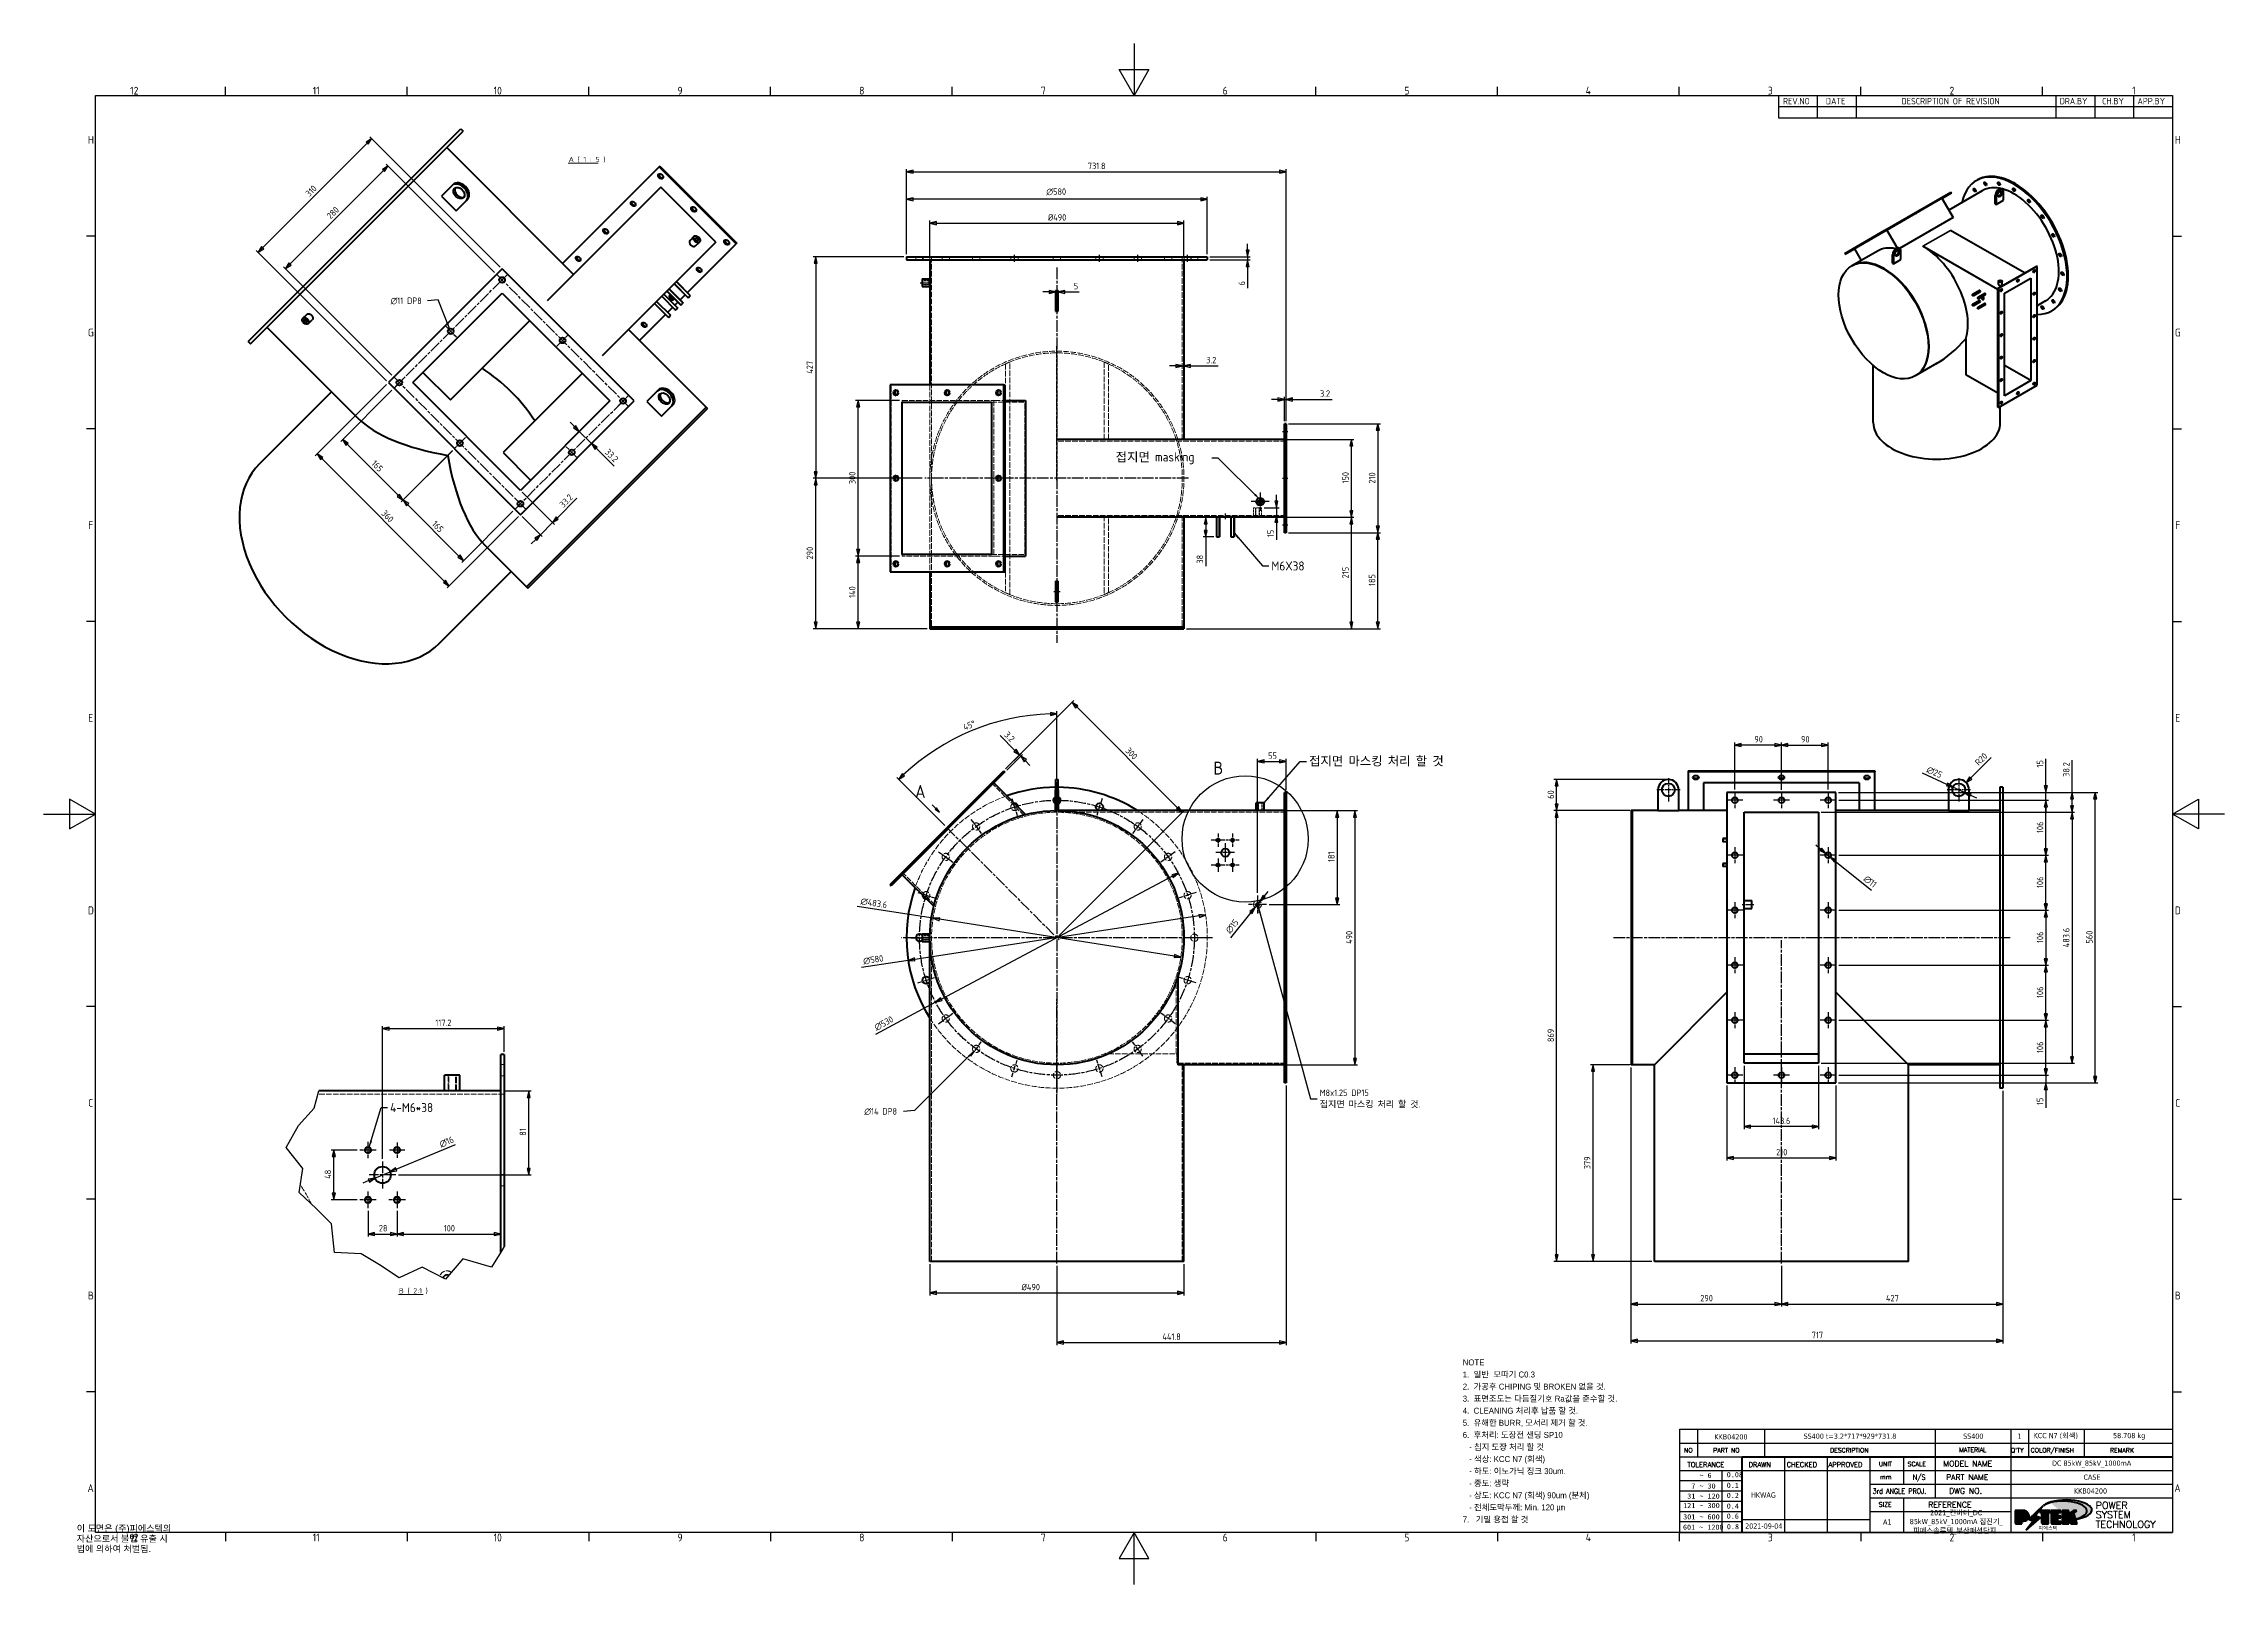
# Model space of a CAD drawing. Header units: millimetres. Extents: x 0 to 4205, y 0 to 2970.
import ezdxf
from ezdxf.enums import TextEntityAlignment as Align

# ---------------------------------------------------------------- set-up
doc = ezdxf.new("R2010")
doc.units = ezdxf.units.MM
doc.header["$LTSCALE"] = 5
doc.linetypes.add('CHAIN', pattern=[0.3543, 0.2362, -0.0295, 0.0591, -0.0295])
doc.linetypes.add('DASHED', pattern=[0.2067, 0.1654, -0.0413])
doc.layers.get('0').update_dxf_attribs({"color": 3, "lineweight": 25})
for name, color, linetype, lineweight in [('가려진 것(ISO)', 2, 'DASHED', 18), ('가시적인 것(ISO)', 3, 'Continuous', 40), ('가시적인 좁은 것(ISO)', 3, 'Continuous', 35), ('경계(ISO)', 7, 'Continuous', 25), ('기호(ISO)', 5, 'Continuous', 25), ('끊기 선(JIS)', 7, 'Continuous', 25), ('단면선(ISO)', 7, 'CHAIN', 25), ('상세 경계(JIS)', 7, 'Continuous', 25), ('제목(ISO)', 5, 'Continuous', 50), ('중심 표식(ISO)', 1, 'Continuous', 25), ('중심선(ISO)', 1, 'Continuous', 25), ('치수(ISO)', 2, 'Continuous', 25), ('해치(ISO)', 7, 'Continuous', 18)]:
    doc.layers.add(name, color=color, linetype=linetype, lineweight=lineweight)
doc.styles.add('HAN_291', font='')
doc.styles.add('HAN_370', font='', dxfattribs={"width": 2})
doc.styles.add('ISO Proportiona M2B', font='isocp.shx')
doc.styles.add('ISO Proportional', font='arial.ttf')
doc.styles.add('RC_284', font='ROMANC.shx')
doc.styles.add('RC_287', font='ROMANC.shx')
doc.styles.add('RC_292', font='ROMANC.shx')
doc.styles.add('ROMANT_294', font='romant.shx')
doc.styles.add('문자 텍스트_M2B', font='isocp.shx')
doc.styles.add('문자 텍스트_PSTEK_POSCO', font='isocp.shx')
doc.styles.add('부품번호텍스트_PSTEK_POSCO', font='isocp.shx')
doc.styles.add('치수 텍스트_PSTEK_POSCO', font='isocp.shx')
doc.styles.add('텍스트 스타일198', font='tahoma.ttf')
doc.styles.add('텍스트 스타일333', font='ROMANC.shx', dxfattribs={"width": 0.8})
doc.styles.add('텍스트 스타일466', font='isocp.shx')
doc.styles.add('텍스트 스타일512', font='isocp.shx')
doc.styles.get('HAN_291').set_extended_font_data('GulimChe')
doc.styles.get('HAN_370').set_extended_font_data('GulimChe')
doc.dimstyles.new('치수_PSTEK_POSCO', dxfattribs={"dimscale": 5, "dimtxt": 2.5, "dimasz": 2.5, "dimexe": 1, "dimexo": 1, "dimgap": 1, "dimtad": 1, "dimrnd": 1e-08, "dimdsep": 46, "dimtxsty": '치수 텍스트_PSTEK_POSCO', "dimblk": 'Filled-2', "dimcen": 0.09, "dimdle": 10, "dimclrd": 7, "dimclre": 7, "dimclrt": 2, "dimadec": 1, "dimazin": 2, "dimtfac": 1, "dimtmove": 0, "dimatfit": 3, "dimfxl": 0, "dimtolj": 1, "dimlwd": -1, "dimlwe": -1, "dimarcsym": 0})
doc.dimstyles.new('치수_PSTEK_POSCO$7', dxfattribs={"dimscale": 5, "dimtxt": 2.5, "dimasz": 2.5, "dimexe": 1, "dimexo": 1, "dimgap": 1, "dimtad": 1, "dimrnd": 1e-08, "dimdsep": 46, "dimtxsty": '치수 텍스트_PSTEK_POSCO', "dimblk": 'Filled-2', "dimcen": 0.09, "dimdle": 10, "dimclrd": 7, "dimclre": 7, "dimclrt": 2, "dimadec": 1, "dimazin": 2, "dimtfac": 1, "dimtmove": 0, "dimatfit": 3, "dimfxl": 0, "dimtolj": 1, "dimlwd": -1, "dimlwe": -1, "dimarcsym": 0})

msp = doc.modelspace()

# ---------------------------------------------------------------- texts
at = {"layer": '기호(ISO)', "color": 7, "char_height": 10, "attachment_point": 7}
for s, insert, style in [('A ( 1 : 5 )', (1012.4959, 2740.793), '텍스트 스타일466'), ('B ( 2:1 )', (685.075, 559.8166), '텍스트 스타일512')]:
    msp.add_mtext(s, dxfattribs=dict(at, insert=insert, style=style))
at = {"layer": '기호(ISO)', "color": 2, "char_height": 12.5, "attachment_point": 4}
for s, insert, width, line_spacing_factor, style in [('{\\fAIGDT|b0|i0;\\H12.5000;n\\fisocp|b0|i0;\\H12.5000;11 DP8}', (668.9997, 2473.9715), 66.062768, 0.4375, '치수 텍스트_PSTEK_POSCO'), ('{M8x1.25 DP15\\P접지면 마스킹 처리 할 것.}', (2460.6002, 936.0074), 221.516823, 1.05, '치수 텍스트_PSTEK_POSCO'), ('{\\fAIGDT|b0|i0;\\H12.5000;n\\fisocp|b0|i0;\\H12.5000;14 DP8}', (1582.4507, 911.3153), 70.276118, 0.4375, '치수 텍스트_PSTEK_POSCO'), ('{\\fArial|b0|i0;\\H12.5000;이 도면은 (주)피에스텍의\\P자산으로서 불법 유출 시 \\P법에 의하여 처벌됨.}', (63.7754, 87.5732), 196.530519, 0.944221, '문자 텍스트_PSTEK_POSCO')]:
    msp.add_mtext(s, dxfattribs=dict(at, insert=insert, width=width, line_spacing_factor=line_spacing_factor, style=style))
at = {"layer": '기호(ISO)', "color": 2, "char_height": 17.5, "attachment_point": 4, "style": '치수 텍스트_PSTEK_POSCO'}
for s, insert, width in [('{\\fISOCP|b0|i0;\\H17.5000;접지면 masking}', (2067.1747, 2170.6509), 180.235398), ('{\\fISOCP|b0|i0;\\H17.5000;M6X38}', (2367.476, 1963.1158), 75.861144), ('{\\fISOCP|b0|i0;\\H17.5000;접지면 마스킹 처리 할 것}', (2440.1097, 1586.3961), 301.233602), ('{\\fISOCP|b0|i0;\\H17.5000;4-M6*38}', (668.2096, 919.0308), 101.1621)]:
    msp.add_mtext(s, dxfattribs=dict(at, insert=insert, width=width))

# ---------------------------------------------------------------- blocks, each defined once
blk = doc.blocks.new('경계 Default Border')
at = {"layer": '경계(ISO)'}
for p, q in [((70.08, 574), (70.08, 577.4)), ((140.17, 574), (140.17, 577.4)), ((210.25, 574), (210.25, 577.4)), ((280.33, 574), (280.33, 577.4)), ((350.42, 574), (350.42, 577.4)), ((490.58, 574), (490.58, 577.4)), ((560.67, 574), (560.67, 577.4)), ((630.75, 574), (630.75, 577.4)), ((700.83, 574), (700.83, 577.4)), ((770.92, 574), (770.92, 577.4)), ((20, 519.75), (16.6, 519.75)), ((821, 519.75), (824.4, 519.75)), ((20, 445.5), (16.6, 445.5)), ((821, 445.5), (824.4, 445.5)), ((20, 371.25), (16.6, 371.25)), ((821, 371.25), (824.4, 371.25)), ((20, 222.75), (16.6, 222.75)), ((821, 222.75), (824.4, 222.75)), ((20, 148.5), (16.6, 148.5)), ((821, 148.5), (824.4, 148.5)), ((20, 74.25), (16.6, 74.25)), ((821, 74.25), (824.4, 74.25)), ((70.08, 20), (70.08, 16.6)), ((140.17, 20), (140.17, 16.6)), ((210.25, 20), (210.25, 16.6)), ((280.33, 20), (280.33, 16.6)), ((350.42, 20), (350.42, 16.6)), ((490.58, 20), (490.58, 16.6)), ((560.67, 20), (560.67, 16.6)), ((630.75, 20), (630.75, 16.6)), ((700.83, 20), (700.83, 16.6)), ((770.92, 20), (770.92, 16.6))]:
    blk.add_line(p, q, dxfattribs=at)
at = {"layer": '경계(ISO)', "flags": 128}
for points in [[(420.5, 594), (420.5, 574), (414.73, 584), (426.27, 584), (420.5, 574)], [(20, 20), (20, 574), (821, 574), (821, 20), (20, 20)], [(0, 297), (20, 297), (10, 302.77), (10, 291.23), (20, 297)], [(841, 297), (821, 297), (831, 302.77), (831, 291.23), (821, 297)], [(420.5, 0), (420.5, 20), (414.73, 10), (426.27, 10), (420.5, 20)]]:
    blk.add_lwpolyline(points, dxfattribs=at)
at = {"layer": '경계(ISO)', "color": 2, "char_height": 3, "attachment_point": 7, "style": '문자 텍스트_M2B'}
for s, insert in [('12', (33.36, 574.37)), ('11', (103.78, 574.4)), ('10', (173.53, 574.37)), ('9', (244.44, 574.37)), ('8', (314.52, 574.37)), ('7', (384.6, 574.39)), ('6', (454.69, 574.37)), ('5', (524.77, 574.37)), ('4', (594.68, 574.4)), ('3', (664.96, 574.37)), ('2', (735, 574.37)), ('1', (805.44, 574.4)), ('H', (17.08, 555.37)), ('H', (821.88, 555.37)), ('G', (17.08, 481.1)), ('G', (821.88, 481.1)), ('F', (17.24, 406.87)), ('F', (822.04, 406.87)), ('E', (17.24, 332.6)), ('E', (822.04, 332.6)), ('D', (17.08, 258.35)), ('D', (821.88, 258.35)), ('C', (17.24, 184.1)), ('C', (822.04, 184.1)), ('B', (17.08, 109.85)), ('B', (821.88, 109.85)), ('A', (16.91, 35.62)), ('A', (821.71, 35.62)), ('12', (33.36, 16.57)), ('11', (103.78, 16.6)), ('10', (173.53, 16.57)), ('9', (244.44, 16.57)), ('8', (314.52, 16.57)), ('7', (384.6, 16.59)), ('6', (454.69, 16.57)), ('5', (524.77, 16.57)), ('4', (594.68, 16.6)), ('3', (664.96, 16.57)), ('2', (735, 16.57)), ('1', (805.44, 16.6))]:
    blk.add_mtext(s, dxfattribs=dict(at, insert=insert))
blk = doc.blocks.new('제목 블록 PSTEK')
h = blk.add_hatch(color=1)
edge = h.paths.add_edge_path(flags=0)
edge.add_line((314.22, 19.61), (314.22, 17))
edge.add_line((314.22, 17), (314.35, 17))
edge.add_arc((314.35, 17.65), 0.651, 270, 360)
edge.add_line((315, 17.65), (315, 18.96))
edge.add_arc((314.35, 18.96), 0.651, 0, 90)
edge.add_line((314.35, 19.61), (314.22, 19.61))
edge = h.paths.add_edge_path()
edge.add_arc((314.98, 18.29), 1.97, 270, 450)
edge.add_line((314.98, 20.26), (311.77, 20.26))
edge.add_line((311.77, 20.26), (311.77, 15.34))
edge.add_line((311.77, 15.34), (314.22, 15.34))
edge.add_line((314.22, 15.34), (314.22, 16.32))
edge.add_line((314.22, 16.32), (314.98, 16.32))
h = blk.add_hatch(color=252)
edge = h.paths.add_edge_path()
edge.add_arc((314.98, 18.29), 1.97, 270, 406.82787)
edge.add_arc((315.16, 18.14), 1.97, -90, 53.56098, ccw=False)
edge.add_line((315.16, 16.17), (314.4, 16.17))
edge.add_line((314.4, 16.17), (314.4, 15.19))
edge.add_line((314.4, 15.19), (311.94, 15.19))
edge.add_line((311.94, 15.19), (311.94, 15.34))
edge.add_line((311.94, 15.34), (314.22, 15.34))
edge.add_line((314.22, 15.34), (314.22, 16.32))
edge.add_line((314.22, 16.32), (314.98, 16.32))
h = blk.add_hatch(color=252)
edge = h.paths.add_edge_path()
edge.add_line((314.4, 19.46), (314.53, 19.46))
edge.add_arc((314.53, 18.81), 0.651, 60.41893, 90, ccw=False)
edge.add_arc((314.35, 18.96), 0.651, 39.96992, 90)
edge.add_line((314.35, 19.61), (314.22, 19.61))
edge.add_line((314.22, 19.61), (314.22, 17))
edge.add_line((314.22, 17), (314.35, 17))
edge.add_arc((314.35, 17.65), 0.651, 270, 274.69308)
edge.add_line((314.4, 17), (314.4, 19.46))
for color, points in [(252, [(317.22, 17.06), (322.03, 21.63), (322.28, 21.94), (317.05, 16.98), (318.75, 16.19), (316, 12.72), (316.34, 13), (318.92, 16.27)]), (5, [(321.62, 17.42), (319.53, 18.25), (322.45, 22.02), (317.22, 17.06), (318.92, 16.27), (316.17, 12.8)]), (1, [(324.48, 19.61), (325.24, 19.61), (325.24, 20.26), (321.23, 20.26), (321.23, 19.61), (321.98, 19.61), (321.98, 15.34), (324.48, 15.34)]), (252, [(321.98, 19.61), (321.4, 19.61), (321.4, 19.46), (321.98, 19.46)]), (252, [(324.66, 19.46), (325.42, 19.46), (325.42, 20.11), (325.24, 20.11), (325.24, 19.61), (324.48, 19.61), (324.48, 15.34), (322.16, 15.34), (322.16, 15.19), (324.66, 15.19)]), (1, [(329.23, 20.26), (325.66, 20.26), (325.66, 15.34), (329.36, 15.34), (329.36, 15.99), (328.11, 15.99), (328.11, 17.56), (329.23, 17.56), (329.23, 18.26), (328.11, 18.26), (328.11, 19.61), (329.23, 19.61)]), (252, [(328.29, 19.46), (329.41, 19.46), (329.41, 20.11), (329.23, 20.11), (329.23, 19.61), (328.11, 19.61), (328.11, 18.26), (328.29, 18.26)]), (252, [(328.29, 17.42), (329.41, 17.42), (329.41, 18.11), (329.23, 18.11), (329.23, 17.56), (328.11, 17.56), (328.11, 15.99), (328.29, 15.99)]), (1, [(332.33, 20.26), (329.86, 20.26), (329.86, 15.34), (332.33, 15.34), (332.33, 17.43), (333.07, 15.34), (335.49, 15.34), (334.25, 19.31), (335.44, 20.26), (334.31, 20.26), (332.33, 19)]), (252, [(332.51, 16.93), (332.33, 17.43), (332.33, 15.34), (330.04, 15.34), (330.04, 15.19), (332.51, 15.19)]), (252, [(332.51, 20.11), (332.33, 20.11), (332.33, 19), (332.51, 19.11)]), (252, [(335.62, 20.11), (335.25, 20.11), (334.25, 19.31), (335.49, 15.34), (333.2, 15.34), (333.25, 15.19), (335.66, 15.19), (334.43, 19.16)]), (252, [(329.54, 15.85), (329.36, 15.85), (329.36, 15.34), (325.83, 15.34), (325.83, 15.19), (329.54, 15.19)])]:
    blk.add_hatch(color=color).paths.add_polyline_path(points)
at = {"layer": '해치(ISO)', "true_color": 0x27d1fc}
h = blk.add_hatch(color=140, dxfattribs=at)
edge = h.paths.add_edge_path()
edge.add_ellipse((330.37, 20.16), major_axis=(9.1, 0), ratio=0.40699, start_angle=301.30985, end_angle=507.74369)
edge.add_ellipse((331.53, 20.46), major_axis=(-9.82, 0), ratio=0.39426, start_angle=111.51207, end_angle=334.47025, ccw=False)
edge.add_line((335.14, 16.86), (335.1, 16.99))
at = {"color": 180}
for p, q in [((182.48, 11.79), (182.48, 51.57)), ((182.48, 51.57), (372.48, 51.57)), ((189.27, 51.57), (189.27, 41.01)), ((215.22, 41.01), (215.22, 51.57)), ((280.88, 51.57), (280.88, 41.01)), ((310.09, 51.57), (310.09, 41.01)), ((316.9, 51.57), (316.9, 41.01)), ((338.46, 51.57), (338.46, 41.01)), ((372.48, 51.57), (372.48, 11.79)), ((182.48, 46.29), (372.48, 46.29)), ((182.48, 41.01), (206.45, 41.01)), ((182.48, 35.73), (206.45, 35.73)), ((198.86, 12.03), (198.86, 35.73)), ((206.45, 35.73), (372.48, 35.73)), ((222.94, 11.79), (222.94, 41.01)), ((239.43, 11.79), (239.43, 41.01)), ((255.92, 11.79), (255.92, 41.01)), ((268.69, 41.01), (268.69, 30.45)), ((280.88, 41.01), (280.88, 25.17)), ((310.09, 41.01), (310.09, 11.79)), ((182.48, 31.78), (206.45, 31.78)), ((182.48, 27.83), (206.45, 27.83)), ((255.92, 30.45), (372.48, 30.45)), ((182.48, 23.88), (206.45, 23.88)), ((182.48, 19.93), (206.45, 19.93)), ((255.92, 25.17), (372.48, 25.17)), ((255.92, 19.89), (310.09, 19.89)), ((268.69, 25.17), (268.69, 11.79)), ((182.48, 15.98), (206.45, 15.98)), ((182.48, 11.79), (372.48, 11.79)), ((206.45, 16.74), (255.92, 16.74))]:
    blk.add_line(p, q, dxfattribs=at)
at = {"color": 7, "lineweight": 50}
for p, q in [((206.45, 11.79), (206.45, 41.01)), ((206.45, 41.01), (372.48, 41.01))]:
    blk.add_line(p, q, dxfattribs=at)
at = {"color": 7}
for p, q in [((314.98, 20.26), (311.77, 20.26)), ((311.77, 20.26), (311.77, 15.34)), ((314.98, 20.26), (311.77, 20.26)), ((311.77, 20.26), (311.77, 15.34)), ((314.22, 17), (314.22, 19.61)), ((314.22, 19.61), (314.35, 19.61)), ((314.35, 19.61), (314.22, 19.61)), ((314.22, 19.61), (314.22, 17)), ((314.22, 17), (314.22, 19.61)), ((314.22, 19.61), (314.35, 19.61)), ((314.35, 17), (314.22, 17)), ((314.22, 17), (314.35, 17)), ((314.35, 17), (314.22, 17)), ((314.4, 19.46), (314.53, 19.46)), ((314.4, 17), (314.4, 19.46)), ((315, 18.96), (315, 17.65)), ((315, 18.96), (315, 17.65)), ((316.17, 12.8), (321.62, 17.42)), ((322.28, 21.94), (317.05, 16.98)), ((317.05, 16.98), (318.75, 16.19)), ((322.45, 22.02), (317.22, 17.06)), ((317.22, 17.06), (322.03, 21.63)), ((318.92, 16.27), (317.22, 17.06)), ((317.22, 17.06), (318.92, 16.27)), ((319.53, 18.25), (322.45, 22.02)), ((321.62, 17.42), (319.53, 18.25)), ((325.24, 20.26), (321.23, 20.26)), ((321.23, 20.26), (321.23, 19.61)), ((325.24, 20.26), (321.23, 20.26)), ((321.23, 20.26), (321.23, 19.61)), ((321.23, 19.61), (321.98, 19.61)), ((321.23, 19.61), (321.98, 19.61)), ((321.4, 19.61), (321.4, 19.46)), ((321.98, 19.61), (321.4, 19.61)), ((321.4, 19.46), (321.98, 19.46)), ((321.98, 19.61), (321.98, 15.34)), ((321.98, 19.46), (321.98, 19.61)), ((321.98, 19.61), (321.98, 15.34)), ((322.03, 21.63), (322.28, 21.94)), ((324.48, 19.61), (325.24, 19.61)), ((324.48, 15.34), (324.48, 19.61)), ((325.24, 19.61), (324.48, 19.61)), ((324.48, 19.61), (324.48, 15.34)), ((324.48, 19.61), (325.24, 19.61)), ((324.48, 15.34), (324.48, 19.61)), ((324.66, 19.46), (325.42, 19.46)), ((324.66, 15.19), (324.66, 19.46)), ((325.24, 19.61), (325.24, 20.26)), ((325.24, 19.61), (325.24, 20.26)), ((325.42, 20.11), (325.24, 20.11)), ((325.24, 20.11), (325.24, 19.61)), ((325.42, 19.46), (325.42, 20.11)), ((329.23, 20.26), (325.66, 20.26)), ((325.66, 20.26), (325.66, 15.34)), ((325.66, 20.26), (325.66, 15.34)), ((329.23, 20.26), (325.66, 20.26)), ((328.11, 18.26), (328.11, 19.61)), ((328.11, 19.61), (329.23, 19.61)), ((329.23, 19.61), (328.11, 19.61)), ((328.11, 19.61), (328.11, 18.26)), ((328.11, 18.26), (328.11, 19.61)), ((328.11, 19.61), (329.23, 19.61)), ((329.23, 18.26), (328.11, 18.26)), ((328.11, 18.26), (328.29, 18.26)), ((329.23, 18.26), (328.11, 18.26)), ((328.11, 17.56), (329.23, 17.56)), ((328.11, 15.99), (328.11, 17.56)), ((329.23, 17.56), (328.11, 17.56)), ((328.11, 17.56), (328.11, 15.99)), ((328.11, 17.56), (329.23, 17.56)), ((328.11, 15.99), (328.11, 17.56)), ((328.29, 18.26), (328.29, 19.46)), ((328.29, 19.46), (329.41, 19.46)), ((328.29, 15.99), (328.29, 17.42)), ((328.29, 17.42), (329.41, 17.42)), ((329.23, 19.61), (329.23, 20.26)), ((329.23, 19.61), (329.23, 20.26)), ((329.41, 20.11), (329.23, 20.11)), ((329.23, 20.11), (329.23, 19.61)), ((329.23, 17.56), (329.23, 18.26)), ((329.23, 17.56), (329.23, 18.26)), ((329.41, 18.11), (329.23, 18.11)), ((329.23, 18.11), (329.23, 17.56)), ((329.41, 19.46), (329.41, 20.11)), ((329.41, 17.42), (329.41, 18.11)), ((332.33, 20.26), (329.86, 20.26)), ((329.86, 20.26), (329.86, 15.34)), ((329.86, 20.26), (329.86, 15.34)), ((332.33, 20.26), (329.86, 20.26)), ((334.31, 20.26), (332.33, 19)), ((332.33, 19), (332.33, 20.26)), ((334.31, 20.26), (332.33, 19)), ((332.33, 19), (332.33, 20.26)), ((332.51, 20.11), (332.33, 20.11)), ((332.33, 20.11), (332.33, 19)), ((332.33, 19), (332.51, 19.11)), ((332.33, 17.43), (333.07, 15.34)), ((332.33, 15.34), (332.33, 17.43)), ((332.51, 16.93), (332.33, 17.43)), ((332.33, 17.43), (332.33, 15.34)), ((332.33, 17.43), (333.07, 15.34)), ((332.33, 15.34), (332.33, 17.43)), ((332.51, 19.11), (332.51, 20.11)), ((332.51, 15.19), (332.51, 16.93)), ((334.25, 19.31), (335.44, 20.26)), ((334.25, 19.31), (335.44, 20.26)), ((335.25, 20.11), (334.25, 19.31)), ((335.49, 15.34), (334.25, 19.31)), ((334.25, 19.31), (335.49, 15.34)), ((335.49, 15.34), (334.25, 19.31)), ((335.44, 20.26), (334.31, 20.26)), ((335.44, 20.26), (334.31, 20.26)), ((334.43, 19.16), (335.62, 20.11)), ((335.66, 15.19), (334.43, 19.16)), ((335.62, 20.11), (335.25, 20.11)), ((345.04, 17.5), (344.99, 17.69)), ((311.77, 15.34), (314.22, 15.34)), ((311.77, 15.34), (314.22, 15.34)), ((314.22, 15.34), (311.94, 15.34)), ((311.94, 15.34), (311.94, 15.19)), ((311.94, 15.19), (314.4, 15.19)), ((314.22, 16.32), (314.98, 16.32)), ((314.22, 15.34), (314.22, 16.32)), ((314.98, 16.32), (314.22, 16.32)), ((314.22, 16.32), (314.22, 15.34)), ((314.22, 16.32), (314.98, 16.32)), ((314.22, 15.34), (314.22, 16.32)), ((314.4, 16.17), (315.16, 16.17)), ((314.4, 15.19), (314.4, 16.17)), ((318.75, 16.19), (316, 12.72)), ((316, 12.72), (316.34, 13)), ((318.92, 16.27), (316.17, 12.8)), ((316.34, 13), (318.92, 16.27)), ((321.98, 15.34), (324.48, 15.34)), ((321.98, 15.34), (324.48, 15.34)), ((324.48, 15.34), (322.16, 15.34)), ((322.16, 15.34), (322.16, 15.19)), ((322.16, 15.19), (324.66, 15.19)), ((325.66, 15.34), (329.36, 15.34)), ((325.66, 15.34), (329.36, 15.34)), ((329.36, 15.34), (325.83, 15.34)), ((325.83, 15.34), (325.83, 15.19)), ((325.83, 15.19), (329.54, 15.19)), ((329.36, 15.99), (328.11, 15.99)), ((328.11, 15.99), (328.29, 15.99)), ((329.36, 15.99), (328.11, 15.99)), ((329.36, 15.34), (329.36, 15.99)), ((329.36, 15.34), (329.36, 15.99)), ((329.54, 15.85), (329.36, 15.85)), ((329.36, 15.85), (329.36, 15.34)), ((329.54, 15.19), (329.54, 15.85)), ((329.86, 15.34), (332.33, 15.34)), ((329.86, 15.34), (332.33, 15.34)), ((332.33, 15.34), (330.04, 15.34)), ((330.04, 15.34), (330.04, 15.19)), ((330.04, 15.19), (332.51, 15.19)), ((333.07, 15.34), (335.49, 15.34)), ((333.07, 15.34), (335.49, 15.34)), ((335.49, 15.34), (333.2, 15.34)), ((333.2, 15.34), (333.25, 15.19)), ((333.25, 15.19), (335.66, 15.19))]:
    blk.add_line(p, q, dxfattribs=at)
at = {"color": 1}
for p, q in [((314.98, 20.26), (311.77, 20.26)), ((311.77, 20.26), (311.77, 15.34)), ((314.22, 17), (314.22, 19.61)), ((314.22, 19.61), (314.35, 19.61)), ((314.35, 17), (314.22, 17)), ((315, 18.96), (315, 17.65)), ((325.24, 20.26), (321.23, 20.26)), ((321.23, 20.26), (321.23, 19.61)), ((321.23, 19.61), (321.98, 19.61)), ((321.98, 19.61), (321.98, 15.34)), ((324.48, 19.61), (325.24, 19.61)), ((324.48, 15.34), (324.48, 19.61)), ((325.24, 19.61), (325.24, 20.26)), ((329.23, 20.26), (325.66, 20.26)), ((325.66, 20.26), (325.66, 15.34)), ((328.11, 18.26), (328.11, 19.61)), ((328.11, 19.61), (329.23, 19.61)), ((329.23, 18.26), (328.11, 18.26)), ((328.11, 17.56), (329.23, 17.56)), ((328.11, 15.99), (328.11, 17.56)), ((329.23, 19.61), (329.23, 20.26)), ((329.23, 17.56), (329.23, 18.26)), ((332.33, 20.26), (329.86, 20.26)), ((329.86, 20.26), (329.86, 15.34)), ((334.31, 20.26), (332.33, 19)), ((332.33, 19), (332.33, 20.26)), ((332.33, 17.43), (333.07, 15.34)), ((332.33, 15.34), (332.33, 17.43)), ((334.25, 19.31), (335.44, 20.26)), ((335.49, 15.34), (334.25, 19.31)), ((335.44, 20.26), (334.31, 20.26)), ((311.77, 15.34), (314.22, 15.34)), ((314.22, 16.32), (314.98, 16.32)), ((314.22, 15.34), (314.22, 16.32)), ((321.98, 15.34), (324.48, 15.34)), ((325.66, 15.34), (329.36, 15.34)), ((329.36, 15.99), (328.11, 15.99)), ((329.36, 15.34), (329.36, 15.99)), ((329.86, 15.34), (332.33, 15.34)), ((333.07, 15.34), (335.49, 15.34))]:
    blk.add_line(p, q, dxfattribs=at)
at = {"color": 5}
for p, q in [((316.17, 12.8), (321.62, 17.42)), ((322.45, 22.02), (317.22, 17.06)), ((317.22, 17.06), (318.92, 16.27)), ((319.53, 18.25), (322.45, 22.02)), ((321.62, 17.42), (319.53, 18.25)), ((318.92, 16.27), (316.17, 12.8))]:
    blk.add_line(p, q, dxfattribs=at)
at = {"color": 7}
for centre, radius, start, end in [((314.35, 18.96), 0.651, 0, 90), ((314.35, 18.96), 0.651, 39.96992, 90), ((314.35, 18.96), 0.651, 0, 90), ((314.35, 17.65), 0.651, 270, 0), ((314.35, 17.65), 0.651, 270, 0), ((314.35, 17.65), 0.651, 270, 274.69308), ((314.53, 18.81), 0.651, 60.41893, 90), ((314.98, 18.29), 1.97, 270, 90), ((314.98, 18.29), 1.97, 270, 90), ((314.98, 18.29), 1.97, 270, 46.82787), ((315.16, 18.14), 1.97, 270, 53.56098)]:
    blk.add_arc(centre, radius, start, end, dxfattribs=at)
at = {"color": 1}
for centre, radius, start, end in [((314.35, 18.96), 0.651, 0, 90), ((314.35, 17.65), 0.651, 270, 0), ((314.98, 18.29), 1.97, 270, 90)]:
    blk.add_arc(centre, radius, start, end, dxfattribs=at)
at = {"layer": '제목(ISO)', "lineweight": 18}
blk.add_line((182.48, 35.73), (182.48, 11.79), dxfattribs=at)
at = {"layer": '제목(ISO)'}
for p, q in [((314.98, 20.26), (311.77, 20.26)), ((311.77, 20.26), (311.77, 15.34)), ((314.22, 17), (314.22, 19.61)), ((314.22, 19.61), (314.35, 19.61)), ((314.35, 19.61), (314.22, 19.61)), ((314.22, 19.61), (314.22, 17)), ((314.35, 17), (314.22, 17)), ((314.22, 17), (314.35, 17)), ((314.4, 19.46), (314.53, 19.46)), ((314.4, 17), (314.4, 19.46)), ((315, 18.96), (315, 17.65)), ((316.17, 12.8), (321.62, 17.42)), ((322.28, 21.94), (317.05, 16.98)), ((317.05, 16.98), (318.75, 16.19)), ((322.45, 22.02), (317.22, 17.06)), ((317.22, 17.06), (322.03, 21.63)), ((317.22, 17.06), (318.92, 16.27)), ((318.92, 16.27), (317.22, 17.06)), ((319.53, 18.25), (322.45, 22.02)), ((321.62, 17.42), (319.53, 18.25)), ((325.24, 20.26), (321.23, 20.26)), ((321.23, 20.26), (321.23, 19.61)), ((321.23, 19.61), (321.98, 19.61)), ((321.98, 19.61), (321.4, 19.61)), ((321.4, 19.61), (321.4, 19.46)), ((321.4, 19.46), (321.98, 19.46)), ((321.98, 19.61), (321.98, 15.34)), ((321.98, 19.46), (321.98, 19.61)), ((322.03, 21.63), (322.28, 21.94)), ((324.48, 19.61), (325.24, 19.61)), ((324.48, 15.34), (324.48, 19.61)), ((325.24, 19.61), (324.48, 19.61)), ((324.48, 19.61), (324.48, 15.34)), ((324.66, 19.46), (325.42, 19.46)), ((324.66, 15.19), (324.66, 19.46)), ((325.24, 19.61), (325.24, 20.26)), ((325.42, 20.11), (325.24, 20.11)), ((325.24, 20.11), (325.24, 19.61)), ((325.42, 19.46), (325.42, 20.11)), ((329.23, 20.26), (325.66, 20.26)), ((325.66, 20.26), (325.66, 15.34)), ((328.11, 18.26), (328.11, 19.61)), ((328.11, 19.61), (329.23, 19.61)), ((329.23, 19.61), (328.11, 19.61)), ((328.11, 19.61), (328.11, 18.26)), ((329.23, 18.26), (328.11, 18.26)), ((328.11, 18.26), (328.29, 18.26)), ((328.11, 15.99), (328.11, 17.56)), ((328.11, 17.56), (329.23, 17.56)), ((329.23, 17.56), (328.11, 17.56)), ((328.11, 17.56), (328.11, 15.99)), ((328.29, 19.46), (329.41, 19.46)), ((328.29, 18.26), (328.29, 19.46)), ((328.29, 17.42), (329.41, 17.42)), ((328.29, 15.99), (328.29, 17.42)), ((329.23, 19.61), (329.23, 20.26)), ((329.41, 20.11), (329.23, 20.11)), ((329.23, 20.11), (329.23, 19.61)), ((329.23, 17.56), (329.23, 18.26)), ((329.41, 18.11), (329.23, 18.11)), ((329.23, 18.11), (329.23, 17.56)), ((329.41, 19.46), (329.41, 20.11)), ((329.41, 17.42), (329.41, 18.11)), ((332.33, 20.26), (329.86, 20.26)), ((329.86, 20.26), (329.86, 15.34)), ((334.31, 20.26), (332.33, 19)), ((332.33, 19), (332.33, 20.26)), ((332.51, 20.11), (332.33, 20.11)), ((332.33, 20.11), (332.33, 19)), ((332.33, 19), (332.51, 19.11)), ((332.33, 15.34), (332.33, 17.43)), ((332.33, 17.43), (333.07, 15.34)), ((332.51, 16.93), (332.33, 17.43)), ((332.33, 17.43), (332.33, 15.34)), ((332.51, 19.11), (332.51, 20.11)), ((332.51, 15.19), (332.51, 16.93)), ((334.25, 19.31), (335.44, 20.26)), ((335.25, 20.11), (334.25, 19.31)), ((335.49, 15.34), (334.25, 19.31)), ((334.25, 19.31), (335.49, 15.34)), ((335.44, 20.26), (334.31, 20.26)), ((334.43, 19.16), (335.62, 20.11)), ((335.66, 15.19), (334.43, 19.16)), ((335.62, 20.11), (335.25, 20.11)), ((311.77, 15.34), (314.22, 15.34)), ((314.22, 15.34), (311.94, 15.34)), ((311.94, 15.34), (311.94, 15.19)), ((311.94, 15.19), (314.4, 15.19)), ((314.22, 15.34), (314.22, 16.32)), ((314.22, 16.32), (314.98, 16.32)), ((314.98, 16.32), (314.22, 16.32)), ((314.22, 16.32), (314.22, 15.34)), ((314.4, 15.19), (314.4, 16.17)), ((314.4, 16.17), (315.16, 16.17)), ((318.75, 16.19), (316, 12.72)), ((316, 12.72), (316.34, 13)), ((318.92, 16.27), (316.17, 12.8)), ((316.34, 13), (318.92, 16.27)), ((321.98, 15.34), (324.48, 15.34)), ((324.48, 15.34), (322.16, 15.34)), ((322.16, 15.34), (322.16, 15.19)), ((322.16, 15.19), (324.66, 15.19)), ((325.66, 15.34), (329.36, 15.34)), ((329.36, 15.34), (325.83, 15.34)), ((325.83, 15.34), (325.83, 15.19)), ((325.83, 15.19), (329.54, 15.19)), ((329.36, 15.99), (328.11, 15.99)), ((328.11, 15.99), (328.29, 15.99)), ((329.36, 15.34), (329.36, 15.99)), ((329.54, 15.85), (329.36, 15.85)), ((329.36, 15.85), (329.36, 15.34)), ((329.54, 15.19), (329.54, 15.85)), ((329.86, 15.34), (332.33, 15.34)), ((332.33, 15.34), (330.04, 15.34)), ((330.04, 15.34), (330.04, 15.19)), ((330.04, 15.19), (332.51, 15.19)), ((333.07, 15.34), (335.49, 15.34)), ((335.49, 15.34), (333.2, 15.34)), ((333.2, 15.34), (333.25, 15.19)), ((333.25, 15.19), (335.66, 15.19))]:
    blk.add_line(p, q, dxfattribs=at)
at = {"layer": '제목(ISO)', "color": 4}
blk.add_line((335.14, 16.86), (335.1, 16.99), dxfattribs=at)
at = {"layer": '제목(ISO)'}
for centre, radius, start, end in [((314.35, 18.96), 0.651, 0, 90), ((314.35, 18.96), 0.651, 39.96992, 90), ((314.35, 17.65), 0.651, 270, 0), ((314.35, 17.65), 0.651, 270, 274.69308), ((314.53, 18.81), 0.651, 60.41893, 90), ((314.98, 18.29), 1.97, 46.82787, 90), ((314.98, 18.29), 1.97, 270, 46.82787), ((314.98, 18.29), 1.97, 270, 46.82787), ((315.16, 18.14), 1.97, 270, 53.56098)]:
    blk.add_arc(centre, radius, start, end, dxfattribs=at)
at = {"layer": '제목(ISO)', "color": 4}
for centre, major_axis, ratio, start_param, end_param in [((331.53, 20.46), (9.82, 0), 0.39426, 5.087845, 8.9792), ((330.37, 20.16), (9.1, 0), 0.40699, 5.258849, 8.861799)]:
    blk.add_ellipse(centre, major_axis=major_axis, ratio=ratio, start_param=start_param, end_param=end_param, dxfattribs=at)
at = {"color": 2}
for s, height, style, p in [('NO', 1.742, 'RC_284', (184.14, 42.62)), ('PART NO', 1.742, 'RC_284', (195.34, 42.62)), ('DESCRIPTION', 1.7424, 'RC_284', (240.4, 42.62)), ("Q'TY", 1.742, 'RC_284', (310.14, 42.62)), ('COLOR/FINISH', 1.7424, 'RC_284', (317.77, 42.62)), ('REMARK', 1.742, 'RC_284', (348.35, 42.62)), (' TOLERANCE', 1.9, 'RC_287', (184.09, 37.01)), ('    ~ 6', 2, 'HAN_291', (183.77, 32.82)), ('0.08', 2, 'HAN_291', (200.55, 33.1)), ('DRAWN', 1.9, 'RC_287', (208.98, 37.01)), ('CHECKED', 1.9, 'RC_287', (223.69, 37.01)), ('APPROVED', 1.9, 'RC_287', (239.78, 37.01)), ('UNIT', 1.742, 'RC_284', (259.17, 37.34)), ('SCALE', 1.742, 'RC_284', (270.29, 37.34)), ('MODEL NAME', 2.178, 'RC_292', (284.1, 37.25)), ('PART NAME', 2.178, 'RC_292', (285.14, 32.03)), (' 31 ~ 120', 2, 'HAN_291', (183.77, 24.83)), ('  7 ~ 30', 2, 'HAN_291', (183.77, 28.71)), ('0.1', 2, 'HAN_291', (200.55, 28.99)), ('0.2', 2, 'HAN_291', (200.55, 25.11)), ('mm', 1.742, 'RC_284', (259.65, 32.35)), (' DWG NO.', 2.178, 'RC_292', (284.81, 26.75)), ('301 ~ 600', 2, 'HAN_291', (183.77, 16.83)), ('121 ~ 300', 2, 'HAN_291', (183.77, 21.21)), ('0.4', 2, 'HAN_291', (200.55, 21)), ('0.6', 2, 'HAN_291', (200.55, 17.12)), ('SIZE', 1.742, 'RC_284', (259.17, 21.69)), ('REFERENCE', 2.178, 'RC_292', (278.27, 21.43)), ('601 ~ 1200', 2, 'HAN_291', (183.68, 12.85)), ('0.8', 2, 'HAN_291', (200.61, 13.06))]:
    blk.add_text(s, height=height, dxfattribs=dict(at, style=style)).set_placement(p)
at = {"color": 2, "style": 'RC_284'}
blk.add_text('MATERIAL', height=1.742, dxfattribs=at).set_placement((295.48, 43.65), align=Align.MIDDLE_CENTER)
at = {"color": 7, "style": '텍스트 스타일333', "width": 0.8}
blk.add_text('N/S', height=2, dxfattribs=at).set_placement((274.78, 33.09), align=Align.MIDDLE_CENTER)
at = {"color": 2, "style": '텍스트 스타일333', "width": 0.8}
blk.add_text('3rd ANGLE PROJ.', height=2, dxfattribs=at).set_placement((256.84, 26.76))
at = {"color": 7, "style": 'ROMANT_294'}
for s, p in [('POWER', (342.83, 20.97)), ('SYSTEM', (342.83, 17.33)), ('TECHNOLOGY', (342.83, 13.57))]:
    blk.add_text(s, height=2.7, dxfattribs=at).set_placement(p)
at = {"color": 7, "insert": (320.85, 14.21), "char_height": 1.4, "attachment_point": 1, "line_spacing_factor": 0.332, "style": 'HAN_370'}
blk.add_mtext('\\fHY견고딕|b0|i0;\\H1.4000;피에스텍', dxfattribs=at)
at = {"layer": '제목(ISO)', "color": 7, "style": '텍스트 스타일198'}
for tag, p in [('부품_번호_001', (195.79, 47.68)), ('설명_001', (230.19, 47.92)), ('재질_001', (291.7, 47.93)), ("3._Q'TY_001", (312.71, 47.92)), ('4._COLOR_001', (318.88, 48.16)), ('질량\\P3;_001', (349.53, 48.16)), ('1._MODEL_NAME_001', (326.02, 37.52)), ('제목_001', (338.15, 32.12)), ('설계자_001', (209.94, 25.23)), ('부품_번호_001', (334.45, 26.81)), ('시트_크기_001', (260.84, 14.83)), ('프로젝트_002', (271.14, 15.01)), ('프로젝트_001', (278.97, 18.44)), ('작성_날짜_001', (207.65, 13.27)), ('프로젝트_003', (272.4, 11.55))]:
    blk.add_attdef(tag, p, '', height=2, dxfattribs=at)
for tag, p in [('점검자', (231.18, 26.23)), ('엔지니어링_승인자', (247.67, 26.23)), ('점검_날짜', (231.18, 14.27)), ('엔지니어링_승인_날짜', (247.67, 14.27))]:
    blk.add_attdef(tag, text='', height=2, dxfattribs=at).set_placement(p, align=Align.MIDDLE_CENTER)
blk = doc.blocks.new('리비전 내역')
at = {"layer": '기호(ISO)'}
for p, q in [((669, 574), (821, 574)), ((669, 574), (669, 569.72)), ((684, 574), (684, 569.72)), ((699, 574), (699, 569.72)), ((776, 574), (776, 569.72)), ((791, 574), (791, 569.72)), ((806, 574), (806, 569.72)), ((821, 574), (821, 569.72)), ((669, 569.72), (821, 569.72)), ((669, 569.72), (669, 565.44)), ((669, 565.44), (821, 565.44)), ((684, 569.72), (684, 565.44)), ((699, 569.72), (699, 565.44)), ((776, 569.72), (776, 565.44)), ((791, 569.72), (791, 565.44)), ((806, 569.72), (806, 565.44)), ((821, 569.72), (821, 565.44))]:
    blk.add_line(p, q, dxfattribs=at)
at = {"layer": '기호(ISO)', "color": 2, "char_height": 2.5, "attachment_point": 7, "style": 'ISO Proportiona M2B'}
for s, insert in [('REV.NO', (670.79, 570.58)), ('DATE', (687.31, 570.58)), ('DESCRIPTION OF REVISION', (716.51, 570.58)), ('DRA.BY', (777.48, 570.58)), ('CH.BY', (793.86, 570.58)), ('APP.BY', (807.48, 570.58))]:
    blk.add_mtext(s, dxfattribs=dict(at, insert=insert))
blk = doc.blocks.new('2dTransSection0')
at = {"layer": '단면선(ISO)', "linetype": 'Continuous'}
for p, q in [((342.63, 300.5), (344.04, 299.08)), ((344.33, 299.36), (343.76, 298.8)), ((343.76, 298.8), (345.46, 297.67)), ((344.04, 299.08), (345.46, 297.67)), ((345.46, 297.67), (344.33, 299.36))]:
    blk.add_line(p, q, dxfattribs=at)
at = {"layer": '단면선(ISO)', "linetype": 'Continuous', "flags": 128}
blk.add_lwpolyline([(343.76, 298.8), (345.46, 297.67), (344.33, 299.36), (343.76, 298.8)], dxfattribs=at)
at = {"layer": '단면선(ISO)'}
blk.add_solid([(343.76, 298.8), (345.46, 297.67), (344.33, 299.36), (343.76, 298.8)], dxfattribs=at)
at = {"layer": '단면선(ISO)', "insert": (336.07, 303.16), "char_height": 5, "attachment_point": 7, "style": '부품번호텍스트_PSTEK_POSCO'}
blk.add_mtext('A', dxfattribs=at)
blk = doc.blocks.new('2dDetail0')
at = {"layer": '상세 경계(JIS)'}
blk.add_circle((463.37, 287.4), 24.34, dxfattribs=at)
at = {"layer": '상세 경계(JIS)', "insert": (451.09, 312.21), "char_height": 5, "attachment_point": 7, "style": '부품번호텍스트_PSTEK_POSCO'}
blk.add_mtext('B', dxfattribs=at)
blk = doc.blocks.new('Filled-2')
at = {"color": 0}
for p, q in [((0, 0), (-1, 0.24)), ((-1, 0.24), (-1, -0.24)), ((-1, 0), (0, 0)), ((-1, -0.24), (0, 0))]:
    blk.add_line(p, q, dxfattribs=at)
at = {"color": 0, "flags": 128}
blk.add_lwpolyline([(-1, -0.24), (0, 0), (-1, 0.24), (-1, -0.24)], dxfattribs=at)
at = {"color": 0}
blk.add_solid([(-1, -0.24), (0, 0), (-1, 0.24), (-1, -0.24)], dxfattribs=at)
blk = doc.blocks.new('*D25')
at = {"layer": 'Defpoints', "color": 0, "transparency": 16777216}
for p in [(638.7, 783.1), (668.2, 795.4)]:
    blk.add_point(p, dxfattribs=at)
at = {"layer": '치수(ISO)', "color": 7, "transparency": 16777216}
for p, q in [((679.8, 800.2), (794.3, 847.9)), ((627.2, 778.3), (615.6, 773.5)), ((638.7, 783.1), (668.2, 795.4))]:
    blk.add_line(p, q, dxfattribs=at)
at = {"layer": '치수(ISO)', "color": 7, "transparency": 16777216, "xscale": 12.5, "yscale": 12.5, "zscale": 12.5}
for p, rotation in [((668.2, 795.4), 202.5920190795929), ((638.7, 783.1), 22.59201907959291)]:
    blk.add_blockref('Filled-2', p, dxfattribs=dict(at, rotation=rotation))
at = {"layer": '치수(ISO)', "color": 2, "transparency": 16777216, "insert": (764, 847.4), "char_height": 12.5, "attachment_point": 4, "rotation": 22.592, "style": '치수 텍스트_PSTEK_POSCO'}
blk.add_mtext('\\A1;∅16', dxfattribs=at)
blk = doc.blocks.new('*D26')
at = {"layer": 'Defpoints', "color": 0, "transparency": 16777216}
for p in [(1715, 1283.9), (2192.8, 1209.2)]:
    blk.add_point(p, dxfattribs=at)
at = {"layer": '치수(ISO)', "color": 7, "transparency": 16777216}
for p, q in [((1715, 1283.9), (1568.7, 1306.8)), ((2180.4, 1211.1), (1727.3, 1282))]:
    blk.add_line(p, q, dxfattribs=at)
at = {"layer": '치수(ISO)', "color": 7, "transparency": 16777216, "xscale": 12.5, "yscale": 12.5, "zscale": 12.5}
for p, rotation in [((1715, 1283.9), 171.1140816126746), ((2192.8, 1209.2), 351.1140816126746)]:
    blk.add_blockref('Filled-2', p, dxfattribs=dict(at, rotation=rotation))
at = {"layer": '치수(ISO)', "color": 2, "transparency": 16777216, "insert": (1575.4, 1317.1), "char_height": 12.5, "attachment_point": 4, "rotation": 351.1141, "style": '치수 텍스트_PSTEK_POSCO'}
blk.add_mtext('\\A1;∅483.6', dxfattribs=at)
blk = doc.blocks.new('*D27')
at = {"layer": 'Defpoints', "color": 0, "transparency": 16777216}
for p in [(2240.6, 1290.3), (1667.2, 1202.8)]:
    blk.add_point(p, dxfattribs=at)
at = {"layer": '치수(ISO)', "color": 7, "transparency": 16777216}
for p, q in [((2228.2, 1288.4), (1679.6, 1204.7)), ((1667.2, 1202.8), (1577, 1189.1))]:
    blk.add_line(p, q, dxfattribs=at)
at = {"layer": '치수(ISO)', "color": 7, "transparency": 16777216, "xscale": 12.5, "yscale": 12.5, "zscale": 12.5}
for p, rotation in [((2240.6, 1290.3), 8.670327802283682), ((1667.2, 1202.8), 188.6703278022837)]:
    blk.add_blockref('Filled-2', p, dxfattribs=dict(at, rotation=rotation))
at = {"layer": '치수(ISO)', "color": 2, "transparency": 16777216, "insert": (1580.2, 1200.9), "char_height": 12.5, "attachment_point": 4, "rotation": 8.6703, "style": '치수 텍스트_PSTEK_POSCO'}
blk.add_mtext('\\A1;∅580', dxfattribs=at)
blk = doc.blocks.new('*D28')
at = {"layer": 'Defpoints', "color": 0, "transparency": 16777216}
for p in [(1663.9, 2669.9), (1663.9, 2559.1), (2243.9, 2559.1)]:
    blk.add_point(p, dxfattribs=at)
at = {"layer": '치수(ISO)', "color": 7, "transparency": 16777216}
for p, q in [((1663.9, 2564.1), (1663.9, 2674.9)), ((2231.4, 2669.9), (1676.4, 2669.9)), ((2243.9, 2564.1), (2243.9, 2674.9))]:
    blk.add_line(p, q, dxfattribs=at)
at = {"layer": '치수(ISO)', "color": 7, "transparency": 16777216, "xscale": 12.5, "yscale": 12.5, "zscale": 12.5, "rotation": 180}
blk.add_blockref('Filled-2', (1663.9, 2669.9), dxfattribs=at)
at = {"layer": '치수(ISO)', "color": 7, "transparency": 16777216, "xscale": 12.5, "yscale": 12.5, "zscale": 12.5}
blk.add_blockref('Filled-2', (2243.9, 2669.9), dxfattribs=at)
at = {"layer": '치수(ISO)', "color": 2, "transparency": 16777216, "insert": (1933.5, 2684.3), "char_height": 12.5, "attachment_point": 4, "style": '치수 텍스트_PSTEK_POSCO'}
blk.add_mtext('\\A1;\\fAIGDT|b0|i0;\\H12.5000;\\ln\\fisocp|b0|i0;\\H12.5000;580', dxfattribs=at)
blk = doc.blocks.new('*D29')
at = {"layer": 'Defpoints', "color": 0, "transparency": 16777216}
for p in [(3440.8, 1617.8), (3350.8, 1526.5), (3440.8, 1527)]:
    blk.add_point(p, dxfattribs=at)
at = {"layer": '치수(ISO)', "color": 7, "transparency": 16777216}
for p, q in [((3350.8, 1531.5), (3350.8, 1622.8)), ((3363.3, 1617.8), (3428.3, 1617.8)), ((3440.8, 1532), (3440.8, 1622.8))]:
    blk.add_line(p, q, dxfattribs=at)
at = {"layer": '치수(ISO)', "color": 7, "transparency": 16777216, "xscale": 12.5, "yscale": 12.5, "zscale": 12.5, "rotation": 180}
blk.add_blockref('Filled-2', (3350.8, 1617.8), dxfattribs=at)
at = {"layer": '치수(ISO)', "color": 7, "transparency": 16777216, "xscale": 12.5, "yscale": 12.5, "zscale": 12.5}
blk.add_blockref('Filled-2', (3440.8, 1617.8), dxfattribs=at)
at = {"layer": '치수(ISO)', "color": 2, "transparency": 16777216, "insert": (3388.7, 1629.1), "char_height": 12.5, "attachment_point": 4, "style": '치수 텍스트_PSTEK_POSCO'}
blk.add_mtext('\\A1;90', dxfattribs=at)
blk = doc.blocks.new('*D30')
at = {"layer": 'Defpoints', "color": 0, "transparency": 16777216}
for p in [(3456.3, 981.5), (3860.7, 981.5), (3455.8, 966.5)]:
    blk.add_point(p, dxfattribs=at)
at = {"layer": '치수(ISO)', "color": 7, "transparency": 16777216}
for p, q in [((3461.3, 981.5), (3865.7, 981.5)), ((3860.7, 994), (3860.7, 1006.5)), ((3860.7, 981.5), (3860.7, 966.5)), ((3460.8, 966.5), (3865.7, 966.5)), ((3860.7, 954), (3860.7, 918.9))]:
    blk.add_line(p, q, dxfattribs=at)
at = {"layer": '치수(ISO)', "color": 7, "transparency": 16777216, "xscale": 12.5, "yscale": 12.5, "zscale": 12.5}
for p, rotation in [((3860.7, 981.5), 270), ((3860.7, 966.5), 90)]:
    blk.add_blockref('Filled-2', p, dxfattribs=dict(at, rotation=rotation))
at = {"layer": '치수(ISO)', "color": 2, "transparency": 16777216, "insert": (3849.5, 923.9), "char_height": 12.5, "attachment_point": 4, "rotation": 90, "style": '치수 텍스트_PSTEK_POSCO'}
blk.add_mtext('\\A1;15', dxfattribs=at)
blk = doc.blocks.new('*D31')
at = {"layer": 'Defpoints', "color": 0, "transparency": 16777216}
for p in [(3456.3, 1087.5), (3860.7, 1087.5), (3456.3, 981.5)]:
    blk.add_point(p, dxfattribs=at)
at = {"layer": '치수(ISO)', "color": 7, "transparency": 16777216}
for p, q in [((3461.3, 1087.5), (3865.7, 1087.5)), ((3860.7, 994), (3860.7, 1075)), ((3461.3, 981.5), (3865.7, 981.5))]:
    blk.add_line(p, q, dxfattribs=at)
at = {"layer": '치수(ISO)', "color": 7, "transparency": 16777216, "xscale": 12.5, "yscale": 12.5, "zscale": 12.5}
for p, rotation in [((3860.7, 1087.5), 90), ((3860.7, 981.5), 270)]:
    blk.add_blockref('Filled-2', p, dxfattribs=dict(at, rotation=rotation))
at = {"layer": '치수(ISO)', "color": 2, "transparency": 16777216, "insert": (3849.5, 1024.2), "char_height": 12.5, "attachment_point": 4, "rotation": 90, "style": '치수 텍스트_PSTEK_POSCO'}
blk.add_mtext('\\A1;106', dxfattribs=at)
blk = doc.blocks.new('*D32')
at = {"layer": 'Defpoints', "color": 0, "transparency": 16777216}
for p in [(3456.3, 1193.5), (3860.7, 1193.5), (3456.3, 1087.5)]:
    blk.add_point(p, dxfattribs=at)
at = {"layer": '치수(ISO)', "color": 7, "transparency": 16777216}
for p, q in [((3461.3, 1193.5), (3865.7, 1193.5)), ((3860.7, 1100), (3860.7, 1181)), ((3461.3, 1087.5), (3865.7, 1087.5))]:
    blk.add_line(p, q, dxfattribs=at)
at = {"layer": '치수(ISO)', "color": 7, "transparency": 16777216, "xscale": 12.5, "yscale": 12.5, "zscale": 12.5}
for p, rotation in [((3860.7, 1193.5), 90), ((3860.7, 1087.5), 270)]:
    blk.add_blockref('Filled-2', p, dxfattribs=dict(at, rotation=rotation))
at = {"layer": '치수(ISO)', "color": 2, "transparency": 16777216, "insert": (3849.5, 1130.2), "char_height": 12.5, "attachment_point": 4, "rotation": 90, "style": '치수 텍스트_PSTEK_POSCO'}
blk.add_mtext('\\A1;106', dxfattribs=at)
blk = doc.blocks.new('*D33')
at = {"layer": 'Defpoints', "color": 0, "transparency": 16777216}
for p in [(3455.8, 1526.5), (3860.7, 1526.5), (3456.3, 1511.5)]:
    blk.add_point(p, dxfattribs=at)
at = {"layer": '치수(ISO)', "color": 7, "transparency": 16777216}
for p, q in [((3860.7, 1539), (3860.7, 1591.4)), ((3460.8, 1526.5), (3865.7, 1526.5)), ((3860.7, 1511.5), (3860.7, 1526.5)), ((3461.3, 1511.5), (3865.7, 1511.5)), ((3860.7, 1499), (3860.7, 1486.5))]:
    blk.add_line(p, q, dxfattribs=at)
at = {"layer": '치수(ISO)', "color": 7, "transparency": 16777216, "xscale": 12.5, "yscale": 12.5, "zscale": 12.5}
for p, rotation in [((3860.7, 1526.5), 270), ((3860.7, 1511.5), 90)]:
    blk.add_blockref('Filled-2', p, dxfattribs=dict(at, rotation=rotation))
at = {"layer": '치수(ISO)', "color": 2, "transparency": 16777216, "insert": (3849.5, 1574.6), "char_height": 12.5, "attachment_point": 4, "rotation": 90, "style": '치수 텍스트_PSTEK_POSCO'}
blk.add_mtext('\\A1;15', dxfattribs=at)
blk = doc.blocks.new('*D34')
at = {"layer": 'Defpoints', "color": 0, "transparency": 16777216}
for p in [(2392.5, 2057.1), (2521.6, 2057.1), (2198.9, 1842.1)]:
    blk.add_point(p, dxfattribs=at)
at = {"layer": '치수(ISO)', "color": 7, "transparency": 16777216}
for p, q in [((2397.5, 2057.1), (2526.6, 2057.1)), ((2521.6, 1854.6), (2521.6, 2044.6)), ((2203.9, 1842.1), (2526.6, 1842.1))]:
    blk.add_line(p, q, dxfattribs=at)
at = {"layer": '치수(ISO)', "color": 7, "transparency": 16777216, "xscale": 12.5, "yscale": 12.5, "zscale": 12.5}
for p, rotation in [((2521.6, 2057.1), 90), ((2521.6, 1842.1), 270)]:
    blk.add_blockref('Filled-2', p, dxfattribs=dict(at, rotation=rotation))
at = {"layer": '치수(ISO)', "color": 2, "transparency": 16777216, "insert": (2510.3, 1939.2), "char_height": 12.5, "attachment_point": 4, "rotation": 90, "style": '치수 텍스트_PSTEK_POSCO'}
blk.add_mtext('\\A1;215', dxfattribs=at)
blk = doc.blocks.new('*D35')
at = {"layer": 'Defpoints', "color": 0, "transparency": 16777216}
for p in [(2392.5, 2207.1), (2521.6, 2207.1), (2392.5, 2057.1)]:
    blk.add_point(p, dxfattribs=at)
at = {"layer": '치수(ISO)', "color": 7, "transparency": 16777216}
for p, q in [((2397.5, 2207.1), (2526.6, 2207.1)), ((2521.6, 2069.6), (2521.6, 2194.6)), ((2397.5, 2057.1), (2526.6, 2057.1))]:
    blk.add_line(p, q, dxfattribs=at)
at = {"layer": '치수(ISO)', "color": 7, "transparency": 16777216, "xscale": 12.5, "yscale": 12.5, "zscale": 12.5}
for p, rotation in [((2521.6, 2207.1), 90), ((2521.6, 2057.1), 270)]:
    blk.add_blockref('Filled-2', p, dxfattribs=dict(at, rotation=rotation))
at = {"layer": '치수(ISO)', "color": 2, "transparency": 16777216, "insert": (2510.3, 2122.1), "char_height": 12.5, "attachment_point": 4, "rotation": 90, "style": '치수 텍스트_PSTEK_POSCO'}
blk.add_mtext('\\A1;150', dxfattribs=at)
blk = doc.blocks.new('*D36')
at = {"layer": 'Defpoints', "color": 0, "transparency": 16777216}
for p in [(2392.5, 2284.1), (2392.5, 2237.1), (2395.7, 2237.1)]:
    blk.add_point(p, dxfattribs=at)
at = {"layer": '치수(ISO)', "color": 7, "transparency": 16777216}
for p, q in [((2380, 2284.1), (2367.5, 2284.1)), ((2392.5, 2242.1), (2392.5, 2289.1)), ((2392.5, 2284.1), (2395.7, 2284.1)), ((2395.7, 2242.1), (2395.7, 2289.1)), ((2408.2, 2284.1), (2484.3, 2284.1))]:
    blk.add_line(p, q, dxfattribs=at)
at = {"layer": '치수(ISO)', "color": 7, "transparency": 16777216, "xscale": 12.5, "yscale": 12.5, "zscale": 12.5}
blk.add_blockref('Filled-2', (2392.5, 2284.1), dxfattribs=at)
at = {"layer": '치수(ISO)', "color": 7, "transparency": 16777216, "xscale": 12.5, "yscale": 12.5, "zscale": 12.5, "rotation": 180}
blk.add_blockref('Filled-2', (2395.7, 2284.1), dxfattribs=at)
at = {"layer": '치수(ISO)', "color": 2, "transparency": 16777216, "insert": (2461.1, 2295.4), "char_height": 12.5, "attachment_point": 4, "style": '치수 텍스트_PSTEK_POSCO'}
blk.add_mtext('\\A1;3.2', dxfattribs=at)
blk = doc.blocks.new('*D37')
at = {"layer": 'Defpoints', "color": 0, "transparency": 16777216}
for p in [(2392.5, 1491.5), (2392.5, 1001.5), (2528.5, 1001.5)]:
    blk.add_point(p, dxfattribs=at)
at = {"layer": '치수(ISO)', "color": 7, "transparency": 16777216}
for p, q in [((2397.5, 1491.5), (2533.5, 1491.5)), ((2528.5, 1479), (2528.5, 1014)), ((2397.5, 1001.5), (2533.5, 1001.5))]:
    blk.add_line(p, q, dxfattribs=at)
at = {"layer": '치수(ISO)', "color": 7, "transparency": 16777216, "xscale": 12.5, "yscale": 12.5, "zscale": 12.5}
for p, rotation in [((2528.5, 1491.5), 90), ((2528.5, 1001.5), 270)]:
    blk.add_blockref('Filled-2', p, dxfattribs=dict(at, rotation=rotation))
at = {"layer": '치수(ISO)', "color": 2, "transparency": 16777216, "insert": (2517.3, 1234.6), "char_height": 12.5, "attachment_point": 4, "rotation": 90, "style": '치수 텍스트_PSTEK_POSCO'}
blk.add_mtext('\\A1;490', dxfattribs=at)
blk = doc.blocks.new('*D38')
at = {"layer": 'Defpoints', "color": 0, "transparency": 16777216}
for p in [(413.4, 2567.8), (884, 2535.7), (664.7, 2316.5)]:
    blk.add_point(p, dxfattribs=at)
at = {"layer": '치수(ISO)', "color": 7, "transparency": 16777216}
for p, q in [((623.8, 2778.2), (422.3, 2576.6)), ((880.4, 2539.2), (629.1, 2790.5)), ((661.2, 2320), (409.9, 2571.3))]:
    blk.add_line(p, q, dxfattribs=at)
at = {"layer": '치수(ISO)', "color": 7, "transparency": 16777216, "xscale": 12.5, "yscale": 12.5, "zscale": 12.5}
for p, rotation in [((632.6, 2787), 45.00000000001199), ((413.4, 2567.8), 225.000000000012)]:
    blk.add_blockref('Filled-2', p, dxfattribs=dict(at, rotation=rotation))
at = {"layer": '치수(ISO)', "color": 2, "transparency": 16777216, "insert": (508, 2678.3), "char_height": 12.5, "attachment_point": 4, "rotation": 45, "style": '치수 텍스트_PSTEK_POSCO'}
blk.add_mtext('\\A1;310', dxfattribs=at)
blk = doc.blocks.new('*D39')
at = {"layer": 'Defpoints', "color": 0, "transparency": 16777216}
for p in [(664.1, 2734.3), (873, 2525.4), (675, 2327.4)]:
    blk.add_point(p, dxfattribs=at)
at = {"layer": '치수(ISO)', "color": 7, "transparency": 16777216}
for p, q in [((869.5, 2529), (660.6, 2737.8)), ((475, 2545.1), (655.3, 2725.5)), ((671.5, 2331), (462.6, 2539.8))]:
    blk.add_line(p, q, dxfattribs=at)
at = {"layer": '치수(ISO)', "color": 7, "transparency": 16777216, "xscale": 12.5, "yscale": 12.5, "zscale": 12.5}
for p, rotation in [((664.1, 2734.3), 45.00000000001202), ((466.1, 2536.3), 225.000000000012)]:
    blk.add_blockref('Filled-2', p, dxfattribs=dict(at, rotation=rotation))
at = {"layer": '치수(ISO)', "color": 2, "transparency": 16777216, "insert": (549.1, 2635.2), "char_height": 12.5, "attachment_point": 4, "rotation": 45, "style": '치수 텍스트_PSTEK_POSCO'}
blk.add_mtext('\\A1;280', dxfattribs=at)
blk = doc.blocks.new('*D40')
at = {"layer": 'Defpoints', "color": 0, "transparency": 16777216}
for p in [(675, 2305.5), (792, 2189.2), (693, 2090.1)]:
    blk.add_point(p, dxfattribs=at)
at = {"layer": '치수(ISO)', "color": 7, "transparency": 16777216}
for p, q in [((671.5, 2302), (572.8, 2203.3)), ((585.1, 2198), (684.1, 2099)), ((788.5, 2185.7), (689.4, 2086.6))]:
    blk.add_line(p, q, dxfattribs=at)
at = {"layer": '치수(ISO)', "color": 7, "transparency": 16777216, "xscale": 12.5, "yscale": 12.5, "zscale": 12.5}
for p, rotation in [((576.3, 2206.8), 135.0000000000119), ((693, 2090.1), 315.0000000000118)]:
    blk.add_blockref('Filled-2', p, dxfattribs=dict(at, rotation=rotation))
at = {"layer": '치수(ISO)', "color": 2, "transparency": 16777216, "insert": (635.3, 2163.7), "char_height": 12.5, "attachment_point": 4, "rotation": 315, "style": '치수 텍스트_PSTEK_POSCO'}
blk.add_mtext('\\A1;165', dxfattribs=at)
blk = doc.blocks.new('*D41')
at = {"layer": 'Defpoints', "color": 0, "transparency": 16777216}
for p in [(664.7, 2316.5), (919.3, 2061.9), (781.9, 1924.5)]:
    blk.add_point(p, dxfattribs=at)
at = {"layer": '치수(ISO)', "color": 7, "transparency": 16777216}
for p, q in [((661.2, 2312.9), (523.8, 2175.5)), ((536.2, 2170.2), (773.1, 1933.4)), ((915.8, 2058.4), (778.4, 1921))]:
    blk.add_line(p, q, dxfattribs=at)
at = {"layer": '치수(ISO)', "color": 7, "transparency": 16777216, "xscale": 12.5, "yscale": 12.5, "zscale": 12.5}
for p, rotation in [((527.4, 2179.1), 135.000000000012), ((781.9, 1924.5), 315.000000000012)]:
    blk.add_blockref('Filled-2', p, dxfattribs=dict(at, rotation=rotation))
at = {"layer": '치수(ISO)', "color": 2, "transparency": 16777216, "insert": (654.6, 2067.7), "char_height": 12.5, "attachment_point": 4, "rotation": 315, "style": '치수 텍스트_PSTEK_POSCO'}
blk.add_mtext('\\A1;360', dxfattribs=at)
blk = doc.blocks.new('*D42')
at = {"layer": 'Defpoints', "color": 0, "transparency": 16777216}
for p in [(919.3, 2108.9), (919.3, 2061.9), (981.5, 2046.7)]:
    blk.add_point(p, dxfattribs=at)
at = {"layer": '치수(ISO)', "color": 7, "transparency": 16777216}
for p, q in [((922.8, 2105.3), (985, 2043.1)), ((990.3, 2055.5), (1028.4, 2093.6)), ((922.8, 2058.4), (961.6, 2019.7)), ((958, 2023.2), (981.5, 2046.7)), ((949.2, 2014.4), (940.3, 2005.5))]:
    blk.add_line(p, q, dxfattribs=at)
at = {"layer": '치수(ISO)', "color": 7, "transparency": 16777216, "xscale": 12.5, "yscale": 12.5, "zscale": 12.5}
for p, rotation in [((958, 2023.2), 45.00000000001199), ((981.5, 2046.7), 225.000000000012)]:
    blk.add_blockref('Filled-2', p, dxfattribs=dict(at, rotation=rotation))
at = {"layer": '치수(ISO)', "color": 2, "transparency": 16777216, "insert": (997.8, 2078.9), "char_height": 12.5, "attachment_point": 4, "rotation": 45, "style": '치수 텍스트_PSTEK_POSCO'}
blk.add_mtext('\\A1;33.2', dxfattribs=at)
blk = doc.blocks.new('*D43')
at = {"layer": 'Defpoints', "color": 0, "transparency": 16777216}
for p in [(1056.4, 2199), (972.4, 2161.9), (995.9, 2138.5)]:
    blk.add_point(p, dxfattribs=at)
at = {"layer": '치수(ISO)', "color": 7, "transparency": 16777216}
for p, q in [((1024.1, 2231.3), (1015.2, 2240.2)), ((1032.9, 2222.5), (1056.4, 2199)), ((1065.2, 2190.2), (1100.2, 2155.2))]:
    blk.add_line(p, q, dxfattribs=at)
at = {"layer": '치수(ISO)', "color": 7, "transparency": 16777216, "xscale": 12.5, "yscale": 12.5, "zscale": 12.5}
for p, rotation in [((1032.9, 2222.5), 315.000000000012), ((1056.4, 2199), 135.000000000012)]:
    blk.add_blockref('Filled-2', p, dxfattribs=dict(at, rotation=rotation))
at = {"layer": '치수(ISO)', "color": 2, "transparency": 16777216, "insert": (1085.6, 2185.7), "char_height": 12.5, "attachment_point": 4, "rotation": 315, "style": '치수 텍스트_PSTEK_POSCO'}
blk.add_mtext('\\A1;33.2', dxfattribs=at)
blk = doc.blocks.new('*D44')
at = {"layer": 'Defpoints', "color": 0, "transparency": 16777216}
for p in [(1570.6, 1982.1), (1655.6, 1982.1), (1708.9, 1842.1)]:
    blk.add_point(p, dxfattribs=at)
at = {"layer": '치수(ISO)', "color": 7, "transparency": 16777216}
for p, q in [((1650.6, 1982.1), (1565.6, 1982.1)), ((1570.6, 1854.6), (1570.6, 1969.6)), ((1703.9, 1842.1), (1565.6, 1842.1))]:
    blk.add_line(p, q, dxfattribs=at)
at = {"layer": '치수(ISO)', "color": 7, "transparency": 16777216, "xscale": 12.5, "yscale": 12.5, "zscale": 12.5}
for p, rotation in [((1570.6, 1982.1), 90), ((1570.6, 1842.1), 270)]:
    blk.add_blockref('Filled-2', p, dxfattribs=dict(at, rotation=rotation))
at = {"layer": '치수(ISO)', "color": 2, "transparency": 16777216, "insert": (1559.3, 1901.5), "char_height": 12.5, "attachment_point": 4, "rotation": 90, "style": '치수 텍스트_PSTEK_POSCO'}
blk.add_mtext('\\A1;140', dxfattribs=at)
blk = doc.blocks.new('*D45')
at = {"layer": 'Defpoints', "color": 0, "transparency": 16777216}
for p in [(1570.6, 2282.1), (1655.6, 2282.1), (1655.6, 1982.1)]:
    blk.add_point(p, dxfattribs=at)
at = {"layer": '치수(ISO)', "color": 7, "transparency": 16777216}
for p, q in [((1650.6, 2282.1), (1565.6, 2282.1)), ((1570.6, 1994.6), (1570.6, 2269.6)), ((1650.6, 1982.1), (1565.6, 1982.1))]:
    blk.add_line(p, q, dxfattribs=at)
at = {"layer": '치수(ISO)', "color": 7, "transparency": 16777216, "xscale": 12.5, "yscale": 12.5, "zscale": 12.5}
for p, rotation in [((1570.6, 2282.1), 90), ((1570.6, 1982.1), 270)]:
    blk.add_blockref('Filled-2', p, dxfattribs=dict(at, rotation=rotation))
at = {"layer": '치수(ISO)', "color": 2, "transparency": 16777216, "insert": (1559.3, 2120.9), "char_height": 12.5, "attachment_point": 4, "rotation": 90, "style": '치수 텍스트_PSTEK_POSCO'}
blk.add_mtext('\\A1;300', dxfattribs=at)
blk = doc.blocks.new('*D46')
at = {"layer": 'Defpoints', "color": 0, "transparency": 16777216}
for p in [(2198.9, 2623.9), (1708.9, 2553.1), (2198.9, 2553.1)]:
    blk.add_point(p, dxfattribs=at)
at = {"layer": '치수(ISO)', "color": 7, "transparency": 16777216}
for p, q in [((1708.9, 2558.1), (1708.9, 2628.9)), ((1721.4, 2623.9), (2186.4, 2623.9)), ((2198.9, 2558.1), (2198.9, 2628.9))]:
    blk.add_line(p, q, dxfattribs=at)
at = {"layer": '치수(ISO)', "color": 7, "transparency": 16777216, "xscale": 12.5, "yscale": 12.5, "zscale": 12.5, "rotation": 180}
blk.add_blockref('Filled-2', (1708.9, 2623.9), dxfattribs=at)
at = {"layer": '치수(ISO)', "color": 7, "transparency": 16777216, "xscale": 12.5, "yscale": 12.5, "zscale": 12.5}
blk.add_blockref('Filled-2', (2198.9, 2623.9), dxfattribs=at)
at = {"layer": '치수(ISO)', "color": 2, "transparency": 16777216, "insert": (1936.7, 2635.1), "char_height": 12.5, "attachment_point": 4, "style": '치수 텍스트_PSTEK_POSCO'}
blk.add_mtext('\\A1;Ø490', dxfattribs=at)
blk = doc.blocks.new('*D47')
at = {"layer": 'Defpoints', "color": 0, "transparency": 16777216}
for p in [(2917.3, 1551.5), (3132.8, 1551.5), (3064, 1491.5)]:
    blk.add_point(p, dxfattribs=at)
at = {"layer": '치수(ISO)', "color": 7, "transparency": 16777216}
for p, q in [((3127.8, 1551.5), (2912.3, 1551.5)), ((2917.3, 1504), (2917.3, 1539)), ((3059, 1491.5), (2912.3, 1491.5))]:
    blk.add_line(p, q, dxfattribs=at)
at = {"layer": '치수(ISO)', "color": 7, "transparency": 16777216, "xscale": 12.5, "yscale": 12.5, "zscale": 12.5}
for p, rotation in [((2917.3, 1551.5), 90), ((2917.3, 1491.5), 270)]:
    blk.add_blockref('Filled-2', p, dxfattribs=dict(at, rotation=rotation))
at = {"layer": '치수(ISO)', "color": 2, "transparency": 16777216, "insert": (2906.1, 1514.3), "char_height": 12.5, "attachment_point": 4, "rotation": 90, "style": '치수 텍스트_PSTEK_POSCO'}
blk.add_mtext('\\A1;60', dxfattribs=at)
blk = doc.blocks.new('*D48')
at = {"layer": 'Defpoints', "color": 0, "transparency": 16777216}
for p in [(2243.9, 2559.1), (2243.9, 2553.1), (2321.6, 2559.1)]:
    blk.add_point(p, dxfattribs=at)
at = {"layer": '치수(ISO)', "color": 7, "transparency": 16777216}
for p, q in [((2321.6, 2571.6), (2321.6, 2584.1)), ((2248.9, 2559.1), (2326.6, 2559.1)), ((2248.9, 2553.1), (2326.6, 2553.1)), ((2321.6, 2559.1), (2321.6, 2553.1)), ((2321.6, 2540.6), (2321.6, 2498.9))]:
    blk.add_line(p, q, dxfattribs=at)
at = {"layer": '치수(ISO)', "color": 7, "transparency": 16777216, "xscale": 12.5, "yscale": 12.5, "zscale": 12.5}
for p, rotation in [((2321.6, 2559.1), 270), ((2321.6, 2553.1), 90)]:
    blk.add_blockref('Filled-2', p, dxfattribs=dict(at, rotation=rotation))
at = {"layer": '치수(ISO)', "color": 2, "transparency": 16777216, "insert": (2310.4, 2503.9), "char_height": 12.5, "attachment_point": 4, "rotation": 90, "style": '치수 텍스트_PSTEK_POSCO'}
blk.add_mtext('\\A1;6', dxfattribs=at)
blk = doc.blocks.new('*D49')
at = {"layer": 'Defpoints', "color": 0, "transparency": 16777216}
for p in [(2195.7, 2325.7), (2198.9, 2348.6), (2198.9, 2323.1)]:
    blk.add_point(p, dxfattribs=at)
at = {"layer": '치수(ISO)', "color": 7, "transparency": 16777216}
for p, q in [((2183.2, 2348.6), (2170.7, 2348.6)), ((2195.7, 2348.6), (2198.9, 2348.6)), ((2211.4, 2348.6), (2265, 2348.6))]:
    blk.add_line(p, q, dxfattribs=at)
at = {"layer": '치수(ISO)', "color": 7, "transparency": 16777216, "xscale": 12.5, "yscale": 12.5, "zscale": 12.5}
blk.add_blockref('Filled-2', (2195.7, 2348.6), dxfattribs=at)
at = {"layer": '치수(ISO)', "color": 7, "transparency": 16777216, "xscale": 12.5, "yscale": 12.5, "zscale": 12.5, "rotation": 180}
blk.add_blockref('Filled-2', (2198.9, 2348.6), dxfattribs=at)
at = {"layer": '치수(ISO)', "color": 2, "transparency": 16777216, "insert": (2241.8, 2359.9), "char_height": 12.5, "attachment_point": 4, "style": '치수 텍스트_PSTEK_POSCO'}
blk.add_mtext('\\A1;3.2', dxfattribs=at)
blk = doc.blocks.new('주석-판금')
at = {"layer": '기호(ISO)', "color": 2, "insert": (-31.26, 31.52), "char_height": 2.3, "width": 116.6778, "attachment_point": 1, "line_spacing_factor": 1.214608, "style": 'ISO Proportional'}
blk.add_mtext('\\f굴림|b0|i0;\\H2.3000;NOTE\\P1.  일반  모따기 C0.3\\P2.  가공후 CHIPING 및 BROKEN 없을 것.\\P3.  표면조도는 다듬질기호 Ra값을 준수할 것.\\P4.  CLEANING 처리후 납품 할 것.\\P5.  유해한 BURR, 모서리 제거 할 것.\\P6.  후처리: 도장전 샌딩 SP10\\P   - 침지 도장 처리 할 것\\P   - 색상: KCC N7 (회색) \\P   - 하도: 이노가닉 징크 30um.\\P   - 중도: 생략\\P   - 상도: KCC N7 (회색) 90um (분체)\\P   - 전체도막두께: Min. 120 ㎛ \\P7.   기밀 용접 할 것', dxfattribs=at)
blk = doc.blocks.new('*D50')
at = {"layer": 'Defpoints', "color": 0, "transparency": 16777216}
for p in [(625.5, 725.3), (681.5, 725.3), (681.5, 675.3)]:
    blk.add_point(p, dxfattribs=at)
at = {"layer": '치수(ISO)', "color": 7, "transparency": 16777216}
for p, q in [((625.5, 720.3), (625.5, 670.3)), ((681.5, 720.3), (681.5, 670.3)), ((638, 675.3), (669, 675.3))]:
    blk.add_line(p, q, dxfattribs=at)
at = {"layer": '치수(ISO)', "color": 7, "transparency": 16777216, "xscale": 12.5, "yscale": 12.5, "zscale": 12.5, "rotation": 180}
blk.add_blockref('Filled-2', (625.5, 675.3), dxfattribs=at)
at = {"layer": '치수(ISO)', "color": 7, "transparency": 16777216, "xscale": 12.5, "yscale": 12.5, "zscale": 12.5}
blk.add_blockref('Filled-2', (681.5, 675.3), dxfattribs=at)
at = {"layer": '치수(ISO)', "color": 2, "transparency": 16777216, "insert": (646.4, 686.5), "char_height": 12.5, "attachment_point": 4, "style": '치수 텍스트_PSTEK_POSCO'}
blk.add_mtext('\\A1;28', dxfattribs=at)
blk = doc.blocks.new('*D51')
at = {"layer": 'Defpoints', "color": 0, "transparency": 16777216}
for p in [(559.5, 837.3), (609.5, 837.3), (609.5, 741.3)]:
    blk.add_point(p, dxfattribs=at)
at = {"layer": '치수(ISO)', "color": 7, "transparency": 16777216}
for p, q in [((604.5, 837.3), (554.5, 837.3)), ((559.5, 753.8), (559.5, 824.8)), ((604.5, 741.3), (554.5, 741.3))]:
    blk.add_line(p, q, dxfattribs=at)
at = {"layer": '치수(ISO)', "color": 7, "transparency": 16777216, "xscale": 12.5, "yscale": 12.5, "zscale": 12.5}
for p, rotation in [((559.5, 837.3), 90), ((559.5, 741.3), 270)]:
    blk.add_blockref('Filled-2', p, dxfattribs=dict(at, rotation=rotation))
at = {"layer": '치수(ISO)', "color": 2, "transparency": 16777216, "insert": (548.2, 781.8), "char_height": 12.5, "attachment_point": 4, "rotation": 90, "style": '치수 텍스트_PSTEK_POSCO'}
blk.add_mtext('\\A1;48', dxfattribs=at)
blk = doc.blocks.new('*D52')
at = {"layer": 'Defpoints', "color": 0, "transparency": 16777216}
for p in [(681.5, 725.3), (881.5, 692.7), (881.5, 675.3)]:
    blk.add_point(p, dxfattribs=at)
at = {"layer": '치수(ISO)', "color": 7, "transparency": 16777216}
for p, q in [((681.5, 720.3), (681.5, 670.3)), ((694, 675.3), (869, 675.3))]:
    blk.add_line(p, q, dxfattribs=at)
at = {"layer": '치수(ISO)', "color": 7, "transparency": 16777216, "xscale": 12.5, "yscale": 12.5, "zscale": 12.5, "rotation": 180}
blk.add_blockref('Filled-2', (681.5, 675.3), dxfattribs=at)
at = {"layer": '치수(ISO)', "color": 7, "transparency": 16777216, "xscale": 12.5, "yscale": 12.5, "zscale": 12.5}
blk.add_blockref('Filled-2', (881.5, 675.3), dxfattribs=at)
at = {"layer": '치수(ISO)', "color": 2, "transparency": 16777216, "insert": (771.5, 686.5), "char_height": 12.5, "attachment_point": 4, "style": '치수 텍스트_PSTEK_POSCO'}
blk.add_mtext('\\A1;100', dxfattribs=at)
blk = doc.blocks.new('*D53')
at = {"layer": 'Defpoints', "color": 0, "transparency": 16777216}
for p in [(881.5, 951.3), (935.3, 951.3), (679.5, 789.3)]:
    blk.add_point(p, dxfattribs=at)
at = {"layer": '치수(ISO)', "color": 7, "transparency": 16777216}
for p, q in [((886.5, 951.3), (940.3, 951.3)), ((935.3, 801.8), (935.3, 938.8)), ((684.5, 789.3), (940.3, 789.3))]:
    blk.add_line(p, q, dxfattribs=at)
at = {"layer": '치수(ISO)', "color": 7, "transparency": 16777216, "xscale": 12.5, "yscale": 12.5, "zscale": 12.5}
for p, rotation in [((935.3, 951.3), 90), ((935.3, 789.3), 270)]:
    blk.add_blockref('Filled-2', p, dxfattribs=dict(at, rotation=rotation))
at = {"layer": '치수(ISO)', "color": 2, "transparency": 16777216, "insert": (924.1, 864.7), "char_height": 12.5, "attachment_point": 4, "rotation": 90, "style": '치수 텍스트_PSTEK_POSCO'}
blk.add_mtext('\\A1;81', dxfattribs=at)
blk = doc.blocks.new('*D54')
at = {"layer": 'Defpoints', "color": 0, "transparency": 16777216}
for p in [(1953.9, 2057.1), (2240.9, 2019.1), (2261.5, 2019.1)]:
    blk.add_point(p, dxfattribs=at)
at = {"layer": '치수(ISO)', "color": 7, "transparency": 16777216}
for p, q in [((2256.5, 2019.1), (2235.9, 2019.1)), ((2240.9, 2044.6), (2240.9, 2031.6)), ((2240.9, 2019.1), (2240.9, 1962.6))]:
    blk.add_line(p, q, dxfattribs=at)
at = {"layer": '치수(ISO)', "color": 7, "transparency": 16777216, "xscale": 12.5, "yscale": 12.5, "zscale": 12.5}
for p, rotation in [((2240.9, 2057.1), 90), ((2240.9, 2019.1), 270)]:
    blk.add_blockref('Filled-2', p, dxfattribs=dict(at, rotation=rotation))
at = {"layer": '치수(ISO)', "color": 2, "transparency": 16777216, "insert": (2229.6, 1967.6), "char_height": 12.5, "attachment_point": 4, "rotation": 90, "style": '치수 텍스트_PSTEK_POSCO'}
blk.add_mtext('\\A1;38', dxfattribs=at)
blk = doc.blocks.new('*D55')
at = {"layer": 'Defpoints', "color": 0, "transparency": 16777216}
for p in [(2392.5, 1491.5), (2358.2, 1310.5), (2494.3, 1310.5)]:
    blk.add_point(p, dxfattribs=at)
at = {"layer": '치수(ISO)', "color": 7, "transparency": 16777216}
for p, q in [((2397.5, 1491.5), (2499.3, 1491.5)), ((2494.3, 1479), (2494.3, 1323)), ((2363.2, 1310.5), (2499.3, 1310.5))]:
    blk.add_line(p, q, dxfattribs=at)
at = {"layer": '치수(ISO)', "color": 7, "transparency": 16777216, "xscale": 12.5, "yscale": 12.5, "zscale": 12.5}
for p, rotation in [((2494.3, 1491.5), 90), ((2494.3, 1310.5), 270)]:
    blk.add_blockref('Filled-2', p, dxfattribs=dict(at, rotation=rotation))
at = {"layer": '치수(ISO)', "color": 2, "transparency": 16777216, "insert": (2483, 1392.3), "char_height": 12.5, "attachment_point": 4, "rotation": 90, "style": '치수 텍스트_PSTEK_POSCO'}
blk.add_mtext('\\A1;181', dxfattribs=at)
blk = doc.blocks.new('*D56')
at = {"layer": 'Defpoints', "color": 0, "transparency": 16777216}
for p in [(2395.7, 1586.4), (2395.7, 1526.5), (2340.7, 1328)]:
    blk.add_point(p, dxfattribs=at)
at = {"layer": '치수(ISO)', "color": 7, "transparency": 16777216}
for p, q in [((2340.7, 1333), (2340.7, 1591.4)), ((2353.2, 1586.4), (2383.2, 1586.4)), ((2395.7, 1531.5), (2395.7, 1591.4))]:
    blk.add_line(p, q, dxfattribs=at)
at = {"layer": '치수(ISO)', "color": 7, "transparency": 16777216, "xscale": 12.5, "yscale": 12.5, "zscale": 12.5, "rotation": 180}
blk.add_blockref('Filled-2', (2340.7, 1586.4), dxfattribs=at)
at = {"layer": '치수(ISO)', "color": 7, "transparency": 16777216, "xscale": 12.5, "yscale": 12.5, "zscale": 12.5}
blk.add_blockref('Filled-2', (2395.7, 1586.4), dxfattribs=at)
at = {"layer": '치수(ISO)', "color": 2, "transparency": 16777216, "insert": (2361.1, 1597.6), "char_height": 12.5, "attachment_point": 4, "style": '치수 텍스트_PSTEK_POSCO'}
blk.add_mtext('\\A1;55', dxfattribs=at)
blk = doc.blocks.new('*D57')
at = {"layer": 'Defpoints', "color": 0, "transparency": 16777216}
for p in [(2336, 1304.7), (2345.4, 1316.4)]:
    blk.add_point(p, dxfattribs=at)
at = {"layer": '치수(ISO)', "color": 7, "transparency": 16777216}
for p, q in [((2345.4, 1316.4), (2336, 1304.7)), ((2353.3, 1326), (2361.2, 1335.7)), ((2328.1, 1295), (2288.4, 1246.3))]:
    blk.add_line(p, q, dxfattribs=at)
at = {"layer": '치수(ISO)', "color": 7, "transparency": 16777216, "xscale": 12.5, "yscale": 12.5, "zscale": 12.5}
for p, rotation in [((2336, 1304.7), 50.8403178085102), ((2345.4, 1316.4), 230.8403178085102)]:
    blk.add_blockref('Filled-2', p, dxfattribs=dict(at, rotation=rotation))
at = {"layer": '치수(ISO)', "color": 2, "transparency": 16777216, "insert": (2282.8, 1257.3), "char_height": 12.5, "attachment_point": 4, "rotation": 50.8403, "style": '치수 텍스트_PSTEK_POSCO'}
blk.add_mtext('\\A1;∅15', dxfattribs=at)
blk = doc.blocks.new('*D58')
at = {"layer": 'Defpoints', "color": 0, "transparency": 16777216}
for p in [(2348.2, 2075.3), (2377.1, 2060.3), (2380, 2060.3)]:
    blk.add_point(p, dxfattribs=at)
at = {"layer": '치수(ISO)', "color": 7, "transparency": 16777216}
for p, q in [((2353.2, 2075.3), (2382.1, 2075.3)), ((2377.1, 2087.8), (2377.1, 2100.3)), ((2377.1, 2075.3), (2377.1, 2060.3)), ((2377.1, 2047.8), (2377.1, 2013.5))]:
    blk.add_line(p, q, dxfattribs=at)
at = {"layer": '치수(ISO)', "color": 7, "transparency": 16777216, "xscale": 12.5, "yscale": 12.5, "zscale": 12.5}
for p, rotation in [((2377.1, 2075.3), 270), ((2377.1, 2060.3), 90)]:
    blk.add_blockref('Filled-2', p, dxfattribs=dict(at, rotation=rotation))
at = {"layer": '치수(ISO)', "color": 2, "transparency": 16777216, "insert": (2365.8, 2018.5), "char_height": 12.5, "attachment_point": 4, "rotation": 90, "style": '치수 텍스트_PSTEK_POSCO'}
blk.add_mtext('\\A1;15', dxfattribs=at)
blk = doc.blocks.new('*D59')
at = {"layer": 'Defpoints', "color": 0, "transparency": 16777216}
for p in [(1956.4, 2491.4), (1951.4, 2474.1), (1956.4, 2474.1)]:
    blk.add_point(p, dxfattribs=at)
at = {"layer": '치수(ISO)', "color": 7, "transparency": 16777216}
for p, q in [((1938.9, 2491.4), (1926.4, 2491.4)), ((1951.4, 2491.4), (1956.4, 2491.4)), ((1968.9, 2491.4), (1996.9, 2491.4))]:
    blk.add_line(p, q, dxfattribs=at)
at = {"layer": '치수(ISO)', "color": 7, "transparency": 16777216, "xscale": 12.5, "yscale": 12.5, "zscale": 12.5}
blk.add_blockref('Filled-2', (1951.4, 2491.4), dxfattribs=at)
at = {"layer": '치수(ISO)', "color": 7, "transparency": 16777216, "xscale": 12.5, "yscale": 12.5, "zscale": 12.5, "rotation": 180}
blk.add_blockref('Filled-2', (1956.4, 2491.4), dxfattribs=at)
at = {"layer": '치수(ISO)', "color": 2, "transparency": 16777216, "insert": (1986.4, 2502.6), "char_height": 12.5, "attachment_point": 4, "style": '치수 텍스트_PSTEK_POSCO'}
blk.add_mtext('\\A1;5', dxfattribs=at)
blk = doc.blocks.new('*D60')
at = {"layer": 'Defpoints', "color": 0, "transparency": 16777216}
for p in [(2187.8, 1371.1), (1720, 1122)]:
    blk.add_point(p, dxfattribs=at)
at = {"layer": '치수(ISO)', "color": 7, "transparency": 16777216}
for p, q in [((2176.7, 1365.2), (1731, 1127.8)), ((1720, 1122), (1604, 1060.1))]:
    blk.add_line(p, q, dxfattribs=at)
at = {"layer": '치수(ISO)', "color": 7, "transparency": 16777216, "xscale": 12.5, "yscale": 12.5, "zscale": 12.5}
for p, rotation in [((2187.8, 1371.1), 28.04190483711868), ((1720, 1122), 208.0419048371187)]:
    blk.add_blockref('Filled-2', p, dxfattribs=dict(at, rotation=rotation))
at = {"layer": '치수(ISO)', "color": 2, "transparency": 16777216, "insert": (1603.1, 1072.4), "char_height": 12.5, "attachment_point": 4, "rotation": 28.0419, "style": '치수 텍스트_PSTEK_POSCO'}
blk.add_mtext('\\A1;∅530', dxfattribs=at)
blk = doc.blocks.new('*D61')
at = {"layer": 'Defpoints', "color": 0, "transparency": 16777216}
for p in [(1851.4, 1568.3), (2195.4, 1488.1), (1953.9, 1246.5)]:
    blk.add_point(p, dxfattribs=at)
at = {"layer": '치수(ISO)', "color": 7, "transparency": 16777216}
for p, q in [((1854.9, 1571.8), (1986.8, 1703.7)), ((1992.1, 1691.4), (2186.6, 1496.9)), ((1957.4, 1250.1), (2199, 1491.6))]:
    blk.add_line(p, q, dxfattribs=at)
at = {"layer": '치수(ISO)', "color": 7, "transparency": 16777216, "xscale": 12.5, "yscale": 12.5, "zscale": 12.5}
for p, rotation in [((1983.3, 1700.2), 135), ((2195.4, 1488.1), 315)]:
    blk.add_blockref('Filled-2', p, dxfattribs=dict(at, rotation=rotation))
at = {"layer": '치수(ISO)', "color": 2, "transparency": 16777216, "insert": (2089.4, 1610.1), "char_height": 12.5, "attachment_point": 4, "rotation": 315, "style": '치수 텍스트_PSTEK_POSCO'}
blk.add_mtext('\\A1;300', dxfattribs=at)
blk = doc.blocks.new('*D62')
at = {"layer": 'Defpoints', "color": 0, "transparency": 16777216}
for p in [(3456.3, 1299.5), (3456.3, 1193.5), (3860.7, 1193.5)]:
    blk.add_point(p, dxfattribs=at)
at = {"layer": '치수(ISO)', "color": 7, "transparency": 16777216}
for p, q in [((3461.3, 1299.5), (3865.7, 1299.5)), ((3860.7, 1287), (3860.7, 1206)), ((3461.3, 1193.5), (3865.7, 1193.5))]:
    blk.add_line(p, q, dxfattribs=at)
at = {"layer": '치수(ISO)', "color": 7, "transparency": 16777216, "xscale": 12.5, "yscale": 12.5, "zscale": 12.5}
for p, rotation in [((3860.7, 1299.5), 90), ((3860.7, 1193.5), 270)]:
    blk.add_blockref('Filled-2', p, dxfattribs=dict(at, rotation=rotation))
at = {"layer": '치수(ISO)', "color": 2, "transparency": 16777216, "insert": (3849.5, 1236.2), "char_height": 12.5, "attachment_point": 4, "rotation": 90, "style": '치수 텍스트_PSTEK_POSCO'}
blk.add_mtext('\\A1;106', dxfattribs=at)
blk = doc.blocks.new('*D63')
at = {"layer": 'Defpoints', "color": 0, "transparency": 16777216}
for p in [(3456.3, 1405.5), (3860.7, 1405.5), (3456.3, 1299.5)]:
    blk.add_point(p, dxfattribs=at)
at = {"layer": '치수(ISO)', "color": 7, "transparency": 16777216}
for p, q in [((3461.3, 1405.5), (3865.7, 1405.5)), ((3860.7, 1312), (3860.7, 1393)), ((3461.3, 1299.5), (3865.7, 1299.5))]:
    blk.add_line(p, q, dxfattribs=at)
at = {"layer": '치수(ISO)', "color": 7, "transparency": 16777216, "xscale": 12.5, "yscale": 12.5, "zscale": 12.5}
for p, rotation in [((3860.7, 1405.5), 90), ((3860.7, 1299.5), 270)]:
    blk.add_blockref('Filled-2', p, dxfattribs=dict(at, rotation=rotation))
at = {"layer": '치수(ISO)', "color": 2, "transparency": 16777216, "insert": (3849.5, 1342.2), "char_height": 12.5, "attachment_point": 4, "rotation": 90, "style": '치수 텍스트_PSTEK_POSCO'}
blk.add_mtext('\\A1;106', dxfattribs=at)
blk = doc.blocks.new('*D64')
at = {"layer": 'Defpoints', "color": 0, "transparency": 16777216}
for p in [(3456.3, 1511.5), (3860.7, 1511.5), (3456.3, 1405.5)]:
    blk.add_point(p, dxfattribs=at)
at = {"layer": '치수(ISO)', "color": 7, "transparency": 16777216}
for p, q in [((3461.3, 1511.5), (3865.7, 1511.5)), ((3860.7, 1418), (3860.7, 1499)), ((3461.3, 1405.5), (3865.7, 1405.5))]:
    blk.add_line(p, q, dxfattribs=at)
at = {"layer": '치수(ISO)', "color": 7, "transparency": 16777216, "xscale": 12.5, "yscale": 12.5, "zscale": 12.5}
for p, rotation in [((3860.7, 1511.5), 90), ((3860.7, 1405.5), 270)]:
    blk.add_blockref('Filled-2', p, dxfattribs=dict(at, rotation=rotation))
at = {"layer": '치수(ISO)', "color": 2, "transparency": 16777216, "insert": (3849.5, 1448.2), "char_height": 12.5, "attachment_point": 4, "rotation": 90, "style": '치수 텍스트_PSTEK_POSCO'}
blk.add_mtext('\\A1;106', dxfattribs=at)
blk = doc.blocks.new('*D65')
at = {"layer": 'Defpoints', "color": 0, "transparency": 16777216}
for p in [(3260.8, 1617.8), (3260.8, 1527), (3350.8, 1527)]:
    blk.add_point(p, dxfattribs=at)
at = {"layer": '치수(ISO)', "color": 7, "transparency": 16777216}
for p, q in [((3260.8, 1532), (3260.8, 1622.8)), ((3338.3, 1617.8), (3273.3, 1617.8)), ((3350.8, 1532), (3350.8, 1622.8))]:
    blk.add_line(p, q, dxfattribs=at)
at = {"layer": '치수(ISO)', "color": 7, "transparency": 16777216, "xscale": 12.5, "yscale": 12.5, "zscale": 12.5, "rotation": 180}
blk.add_blockref('Filled-2', (3260.8, 1617.8), dxfattribs=at)
at = {"layer": '치수(ISO)', "color": 7, "transparency": 16777216, "xscale": 12.5, "yscale": 12.5, "zscale": 12.5}
blk.add_blockref('Filled-2', (3350.8, 1617.8), dxfattribs=at)
at = {"layer": '치수(ISO)', "color": 2, "transparency": 16777216, "insert": (3298.7, 1629.1), "char_height": 12.5, "attachment_point": 4, "style": '치수 텍스트_PSTEK_POSCO'}
blk.add_mtext('\\A1;90', dxfattribs=at)
blk = doc.blocks.new('*D66')
at = {"layer": 'Defpoints', "color": 0, "transparency": 16777216}
for p in [(3455.8, 1526.5), (3955.8, 1526.5), (3455.8, 966.5)]:
    blk.add_point(p, dxfattribs=at)
at = {"layer": '치수(ISO)', "color": 7, "transparency": 16777216}
for p, q in [((3460.8, 1526.5), (3960.8, 1526.5)), ((3955.8, 979), (3955.8, 1514)), ((3460.8, 966.5), (3960.8, 966.5))]:
    blk.add_line(p, q, dxfattribs=at)
at = {"layer": '치수(ISO)', "color": 7, "transparency": 16777216, "xscale": 12.5, "yscale": 12.5, "zscale": 12.5}
for p, rotation in [((3955.8, 1526.5), 90), ((3955.8, 966.5), 270)]:
    blk.add_blockref('Filled-2', p, dxfattribs=dict(at, rotation=rotation))
at = {"layer": '치수(ISO)', "color": 2, "transparency": 16777216, "insert": (3944.6, 1235.3), "char_height": 12.5, "attachment_point": 4, "rotation": 90, "style": '치수 텍스트_PSTEK_POSCO'}
blk.add_mtext('\\A1;560', dxfattribs=at)
blk = doc.blocks.new('*D67')
at = {"layer": 'Defpoints', "color": 0, "transparency": 16777216}
for p in [(3279, 1004.7), (3422.6, 1004.7), (3279, 882.3)]:
    blk.add_point(p, dxfattribs=at)
at = {"layer": '치수(ISO)', "color": 7, "transparency": 16777216}
for p, q in [((3279, 999.7), (3279, 877.3)), ((3422.6, 999.7), (3422.6, 877.3)), ((3410.1, 882.3), (3291.5, 882.3))]:
    blk.add_line(p, q, dxfattribs=at)
at = {"layer": '치수(ISO)', "color": 7, "transparency": 16777216, "xscale": 12.5, "yscale": 12.5, "zscale": 12.5, "rotation": 180}
blk.add_blockref('Filled-2', (3279, 882.3), dxfattribs=at)
at = {"layer": '치수(ISO)', "color": 7, "transparency": 16777216, "xscale": 12.5, "yscale": 12.5, "zscale": 12.5}
blk.add_blockref('Filled-2', (3422.6, 882.3), dxfattribs=at)
at = {"layer": '치수(ISO)', "color": 2, "transparency": 16777216, "insert": (3333.6, 893.5), "char_height": 12.5, "attachment_point": 4, "style": '치수 텍스트_PSTEK_POSCO'}
blk.add_mtext('\\A1;143.6', dxfattribs=at)
blk = doc.blocks.new('*D68')
at = {"layer": 'Defpoints', "color": 0, "transparency": 16777216}
for p in [(3681.5, 1536.7), (3704.2, 1526.4)]:
    blk.add_point(p, dxfattribs=at)
at = {"layer": '치수(ISO)', "color": 7, "transparency": 16777216}
for p, q in [((3670.1, 1541.9), (3622.6, 1563.5)), ((3704.2, 1526.4), (3681.5, 1536.7)), ((3715.6, 1521.2), (3727, 1516))]:
    blk.add_line(p, q, dxfattribs=at)
at = {"layer": '치수(ISO)', "color": 7, "transparency": 16777216, "xscale": 12.5, "yscale": 12.5, "zscale": 12.5}
for p, rotation in [((3681.5, 1536.7), 335.5257548245544), ((3704.2, 1526.4), 155.5257548245545)]:
    blk.add_blockref('Filled-2', p, dxfattribs=dict(at, rotation=rotation))
at = {"layer": '치수(ISO)', "color": 2, "transparency": 16777216, "insert": (3631.9, 1571.7), "char_height": 12.5, "attachment_point": 4, "rotation": 335.5258, "style": '치수 텍스트_PSTEK_POSCO'}
blk.add_mtext('\\A1;∅25', dxfattribs=at)
blk = doc.blocks.new('*D69')
at = {"layer": 'Defpoints', "color": 0, "transparency": 16777216}
for p in [(3692.8, 1531.5), (3707, 1545.7)]:
    blk.add_point(p, dxfattribs=at)
at = {"layer": '치수(ISO)', "color": 7, "transparency": 16777216}
blk.add_line((3755.4, 1594.1), (3715.8, 1554.5), dxfattribs=at)
at = {"layer": '치수(ISO)', "color": 7, "transparency": 16777216, "xscale": 12.5, "yscale": 12.5, "zscale": 12.5, "rotation": 224.9999999999876}
blk.add_blockref('Filled-2', (3707, 1545.7), dxfattribs=at)
at = {"layer": '치수(ISO)', "color": 2, "transparency": 16777216, "insert": (3727.1, 1581.7), "char_height": 12.5, "attachment_point": 4, "rotation": 45, "style": '치수 텍스트_PSTEK_POSCO'}
blk.add_mtext('\\A1;R20', dxfattribs=at)
blk = doc.blocks.new('*D70')
at = {"layer": 'Defpoints', "color": 0, "transparency": 16777216}
for p in [(2987.7, 1001.5), (3064, 1001.5), (3105.8, 622.5)]:
    blk.add_point(p, dxfattribs=at)
at = {"layer": '치수(ISO)', "color": 7, "transparency": 16777216}
for p, q in [((3059, 1001.5), (2982.7, 1001.5)), ((2987.7, 635), (2987.7, 989)), ((3100.8, 622.5), (2982.7, 622.5))]:
    blk.add_line(p, q, dxfattribs=at)
at = {"layer": '치수(ISO)', "color": 7, "transparency": 16777216, "xscale": 12.5, "yscale": 12.5, "zscale": 12.5}
for p, rotation in [((2987.7, 1001.5), 90), ((2987.7, 622.5), 270)]:
    blk.add_blockref('Filled-2', p, dxfattribs=dict(at, rotation=rotation))
at = {"layer": '치수(ISO)', "color": 2, "transparency": 16777216, "insert": (2976.4, 800.3), "char_height": 12.5, "attachment_point": 4, "rotation": 90, "style": '치수 텍스트_PSTEK_POSCO'}
blk.add_mtext('\\A1;379', dxfattribs=at)
blk = doc.blocks.new('*D71')
at = {"layer": 'Defpoints', "color": 0, "transparency": 16777216}
for p in [(3422.6, 1488.3), (3422.6, 1004.7), (3911.3, 1004.7)]:
    blk.add_point(p, dxfattribs=at)
at = {"layer": '치수(ISO)', "color": 7, "transparency": 16777216}
for p, q in [((3427.6, 1488.3), (3916.3, 1488.3)), ((3911.3, 1475.8), (3911.3, 1017.2)), ((3427.6, 1004.7), (3916.3, 1004.7))]:
    blk.add_line(p, q, dxfattribs=at)
at = {"layer": '치수(ISO)', "color": 7, "transparency": 16777216, "xscale": 12.5, "yscale": 12.5, "zscale": 12.5}
for p, rotation in [((3911.3, 1488.3), 90), ((3911.3, 1004.7), 270)]:
    blk.add_blockref('Filled-2', p, dxfattribs=dict(at, rotation=rotation))
at = {"layer": '치수(ISO)', "color": 2, "transparency": 16777216, "insert": (3900.1, 1228.1), "char_height": 12.5, "attachment_point": 4, "rotation": 90, "style": '치수 텍스트_PSTEK_POSCO'}
blk.add_mtext('\\A1;483.6', dxfattribs=at)
blk = doc.blocks.new('*D72')
at = {"layer": 'Defpoints', "color": 0, "transparency": 16777216}
for p in [(3455.8, 1526.5), (3911.3, 1526.5), (3422.6, 1488.3)]:
    blk.add_point(p, dxfattribs=at)
at = {"layer": '치수(ISO)', "color": 7, "transparency": 16777216}
for p, q in [((3911.3, 1526.5), (3911.3, 1588.6)), ((3460.8, 1526.5), (3916.3, 1526.5)), ((3911.3, 1500.8), (3911.3, 1514)), ((3427.6, 1488.3), (3916.3, 1488.3))]:
    blk.add_line(p, q, dxfattribs=at)
at = {"layer": '치수(ISO)', "color": 7, "transparency": 16777216, "xscale": 12.5, "yscale": 12.5, "zscale": 12.5}
for p, rotation in [((3911.3, 1526.5), 90), ((3911.3, 1488.3), 270)]:
    blk.add_blockref('Filled-2', p, dxfattribs=dict(at, rotation=rotation))
at = {"layer": '치수(ISO)', "color": 2, "transparency": 16777216, "insert": (3900.1, 1556.6), "char_height": 12.5, "attachment_point": 4, "rotation": 90, "style": '치수 텍스트_PSTEK_POSCO'}
blk.add_mtext('\\A1;38.2', dxfattribs=at)
blk = doc.blocks.new('*D73')
at = {"layer": 'Defpoints', "color": 0, "transparency": 16777216}
for p in [(2395.7, 966.5), (1953.9, 618.8), (2395.7, 466.2)]:
    blk.add_point(p, dxfattribs=at)
at = {"layer": '치수(ISO)', "color": 7, "transparency": 16777216}
for p, q in [((2395.7, 961.5), (2395.7, 461.2)), ((1953.9, 613.8), (1953.9, 461.2)), ((1966.4, 466.2), (2383.2, 466.2))]:
    blk.add_line(p, q, dxfattribs=at)
at = {"layer": '치수(ISO)', "color": 7, "transparency": 16777216, "xscale": 12.5, "yscale": 12.5, "zscale": 12.5, "rotation": 180}
blk.add_blockref('Filled-2', (1953.9, 466.2), dxfattribs=at)
at = {"layer": '치수(ISO)', "color": 7, "transparency": 16777216, "xscale": 12.5, "yscale": 12.5, "zscale": 12.5}
blk.add_blockref('Filled-2', (2395.7, 466.2), dxfattribs=at)
at = {"layer": '치수(ISO)', "color": 2, "transparency": 16777216, "insert": (2157.3, 477.5), "char_height": 12.5, "attachment_point": 4, "style": '치수 텍스트_PSTEK_POSCO'}
blk.add_mtext('\\A1;441.8', dxfattribs=at)
blk = doc.blocks.new('*D74')
at = {"layer": 'Defpoints', "color": 0, "transparency": 16777216}
for p in [(1708.9, 622.5), (2198.9, 622.5), (2198.9, 561.9)]:
    blk.add_point(p, dxfattribs=at)
at = {"layer": '치수(ISO)', "color": 7, "transparency": 16777216}
for p, q in [((1708.9, 617.5), (1708.9, 556.9)), ((2198.9, 617.5), (2198.9, 556.9)), ((1721.4, 561.9), (2186.4, 561.9))]:
    blk.add_line(p, q, dxfattribs=at)
at = {"layer": '치수(ISO)', "color": 7, "transparency": 16777216, "xscale": 12.5, "yscale": 12.5, "zscale": 12.5, "rotation": 180}
blk.add_blockref('Filled-2', (1708.9, 561.9), dxfattribs=at)
at = {"layer": '치수(ISO)', "color": 7, "transparency": 16777216, "xscale": 12.5, "yscale": 12.5, "zscale": 12.5}
blk.add_blockref('Filled-2', (2198.9, 561.9), dxfattribs=at)
at = {"layer": '치수(ISO)', "color": 2, "transparency": 16777216, "insert": (1886, 573.1), "char_height": 12.5, "attachment_point": 4, "style": '치수 텍스트_PSTEK_POSCO'}
blk.add_mtext('\\A1;Ø490', dxfattribs=at)
blk = doc.blocks.new('*D75')
at = {"layer": 'Defpoints', "color": 0, "transparency": 16777216}
for p in [(791.7, 2188.8), (908.3, 2072.2), (809.6, 1973.5)]:
    blk.add_point(p, dxfattribs=at)
at = {"layer": '치수(ISO)', "color": 7, "transparency": 16777216}
for p, q in [((788.1, 2185.3), (689.4, 2086.6)), ((701.8, 2081.3), (800.8, 1982.3)), ((904.8, 2068.6), (806.1, 1969.9))]:
    blk.add_line(p, q, dxfattribs=at)
at = {"layer": '치수(ISO)', "color": 7, "transparency": 16777216, "xscale": 12.5, "yscale": 12.5, "zscale": 12.5}
for p, rotation in [((693, 2090.1), 135.0000000000119), ((809.6, 1973.5), 315.0000000000118)]:
    blk.add_blockref('Filled-2', p, dxfattribs=dict(at, rotation=rotation))
at = {"layer": '치수(ISO)', "color": 2, "transparency": 16777216, "insert": (752, 2047), "char_height": 12.5, "attachment_point": 4, "rotation": 315, "style": '치수 텍스트_PSTEK_POSCO'}
blk.add_mtext('\\A1;165', dxfattribs=at)
blk = doc.blocks.new('*D76')
at = {"layer": 'Defpoints', "color": 0, "transparency": 16777216}
for p in [(2395.7, 2237.1), (2395.7, 2027.1), (2572.7, 2027.1)]:
    blk.add_point(p, dxfattribs=at)
at = {"layer": '치수(ISO)', "color": 7, "transparency": 16777216}
for p, q in [((2400.7, 2237.1), (2577.7, 2237.1)), ((2572.7, 2224.6), (2572.7, 2039.6)), ((2400.7, 2027.1), (2577.7, 2027.1))]:
    blk.add_line(p, q, dxfattribs=at)
at = {"layer": '치수(ISO)', "color": 7, "transparency": 16777216, "xscale": 12.5, "yscale": 12.5, "zscale": 12.5}
for p, rotation in [((2572.7, 2237.1), 90), ((2572.7, 2027.1), 270)]:
    blk.add_blockref('Filled-2', p, dxfattribs=dict(at, rotation=rotation))
at = {"layer": '치수(ISO)', "color": 2, "transparency": 16777216, "insert": (2561.5, 2121.9), "char_height": 12.5, "attachment_point": 4, "rotation": 90, "style": '치수 텍스트_PSTEK_POSCO'}
blk.add_mtext('\\A1;210', dxfattribs=at)
blk = doc.blocks.new('*D77')
at = {"layer": 'Defpoints', "color": 0, "transparency": 16777216}
for p in [(2917.3, 1491.5), (3060.8, 1491.5), (3105.8, 622.5)]:
    blk.add_point(p, dxfattribs=at)
at = {"layer": '치수(ISO)', "color": 7, "transparency": 16777216}
for p, q in [((3055.8, 1491.5), (2912.3, 1491.5)), ((2917.3, 635), (2917.3, 1479)), ((3100.8, 622.5), (2912.3, 622.5))]:
    blk.add_line(p, q, dxfattribs=at)
at = {"layer": '치수(ISO)', "color": 7, "transparency": 16777216, "xscale": 12.5, "yscale": 12.5, "zscale": 12.5}
for p, rotation in [((2917.3, 1491.5), 90), ((2917.3, 622.5), 270)]:
    blk.add_blockref('Filled-2', p, dxfattribs=dict(at, rotation=rotation))
at = {"layer": '치수(ISO)', "color": 2, "transparency": 16777216, "insert": (2906.1, 1045.3), "char_height": 12.5, "attachment_point": 4, "rotation": 90, "style": '치수 텍스트_PSTEK_POSCO'}
blk.add_mtext('\\A1;869', dxfattribs=at)
blk = doc.blocks.new('*D78')
at = {"layer": 'Defpoints', "color": 0, "transparency": 16777216}
for p in [(2395.7, 2027.1), (2572.7, 2027.1), (2198.9, 1842.1)]:
    blk.add_point(p, dxfattribs=at)
at = {"layer": '치수(ISO)', "color": 7, "transparency": 16777216}
for p, q in [((2400.7, 2027.1), (2577.7, 2027.1)), ((2572.7, 1854.6), (2572.7, 2014.6)), ((2203.9, 1842.1), (2577.7, 1842.1))]:
    blk.add_line(p, q, dxfattribs=at)
at = {"layer": '치수(ISO)', "color": 7, "transparency": 16777216, "xscale": 12.5, "yscale": 12.5, "zscale": 12.5}
for p, rotation in [((2572.7, 2027.1), 90), ((2572.7, 1842.1), 270)]:
    blk.add_blockref('Filled-2', p, dxfattribs=dict(at, rotation=rotation))
at = {"layer": '치수(ISO)', "color": 2, "transparency": 16777216, "insert": (2561.5, 1924.4), "char_height": 12.5, "attachment_point": 4, "rotation": 90, "style": '치수 텍스트_PSTEK_POSCO'}
blk.add_mtext('\\A1;185', dxfattribs=at)
blk = doc.blocks.new('*D79')
at = {"layer": 'Defpoints', "color": 0, "transparency": 16777216}
for p in [(3245.8, 966.5), (3455.8, 966.5), (3455.8, 822)]:
    blk.add_point(p, dxfattribs=at)
at = {"layer": '치수(ISO)', "color": 7, "transparency": 16777216}
for p, q in [((3245.8, 961.5), (3245.8, 817)), ((3455.8, 961.5), (3455.8, 817)), ((3258.3, 822), (3443.3, 822))]:
    blk.add_line(p, q, dxfattribs=at)
at = {"layer": '치수(ISO)', "color": 7, "transparency": 16777216, "xscale": 12.5, "yscale": 12.5, "zscale": 12.5, "rotation": 180}
blk.add_blockref('Filled-2', (3245.8, 822), dxfattribs=at)
at = {"layer": '치수(ISO)', "color": 7, "transparency": 16777216, "xscale": 12.5, "yscale": 12.5, "zscale": 12.5}
blk.add_blockref('Filled-2', (3455.8, 822), dxfattribs=at)
at = {"layer": '치수(ISO)', "color": 2, "transparency": 16777216, "insert": (3340.7, 833.3), "char_height": 12.5, "attachment_point": 4, "style": '치수 텍스트_PSTEK_POSCO'}
blk.add_mtext('\\A1;210', dxfattribs=at)
blk = doc.blocks.new('*D80')
at = {"layer": 'Defpoints', "color": 0, "transparency": 16777216}
for p in [(3436.6, 1409), (3445.1, 1402.1)]:
    blk.add_point(p, dxfattribs=at)
at = {"layer": '치수(ISO)', "color": 7, "transparency": 16777216}
for p, q in [((3426.8, 1416.8), (3417.1, 1424.7)), ((3436.6, 1409), (3445.1, 1402.1)), ((3454.8, 1394.2), (3524.3, 1338.2))]:
    blk.add_line(p, q, dxfattribs=at)
at = {"layer": '치수(ISO)', "color": 7, "transparency": 16777216, "xscale": 12.5, "yscale": 12.5, "zscale": 12.5}
for p, rotation in [((3436.6, 1409), 321.1032385585806), ((3445.1, 1402.1), 141.1032385585806)]:
    blk.add_blockref('Filled-2', p, dxfattribs=dict(at, rotation=rotation))
at = {"layer": '치수(ISO)', "color": 2, "transparency": 16777216, "insert": (3511.9, 1362.7), "char_height": 12.5, "attachment_point": 4, "rotation": 321.1032, "style": '치수 텍스트_PSTEK_POSCO'}
blk.add_mtext('\\A1;∅11', dxfattribs=at)
blk = doc.blocks.new('*D81')
at = {"layer": 'Defpoints', "color": 0, "transparency": 16777216}
for p in [(1842.2, 1663.4), (1953.9, 1546.5), (1741.4, 1459.1), (1953.9, 1246.5)]:
    blk.add_point(p, dxfattribs=at)
at = {"layer": '치수(ISO)', "color": 7, "transparency": 16777216}
for p, q in [((1953.9, 1551.5), (1953.9, 1683.1)), ((1737.8, 1462.6), (1645.2, 1555.2))]:
    blk.add_line(p, q, dxfattribs=at)
blk.add_arc((1953.9, 1246.5), 431.6, 91.6595, 133.3405, dxfattribs=at)
at = {"layer": '치수(ISO)', "color": 7, "transparency": 16777216, "xscale": 12.5, "yscale": 12.5, "zscale": 12.5}
for p, rotation in [((1953.9, 1678.1), 0.8297677418766249), ((1648.7, 1551.7), 224.1702322581235)]:
    blk.add_blockref('Filled-2', p, dxfattribs=dict(at, rotation=rotation))
at = {"layer": '치수(ISO)', "color": 2, "transparency": 16777216, "insert": (1774, 1651.4), "char_height": 12.5, "attachment_point": 4, "rotation": 22.5, "style": '치수 텍스트_PSTEK_POSCO'}
blk.add_mtext('\\A1;45°', dxfattribs=at)
blk = doc.blocks.new('*D82')
at = {"layer": 'Defpoints', "color": 0, "transparency": 16777216}
for p in [(3777.8, 956.5), (3350.8, 618.8), (3777.8, 540.4)]:
    blk.add_point(p, dxfattribs=at)
at = {"layer": '치수(ISO)', "color": 7, "transparency": 16777216}
for p, q in [((3777.8, 951.5), (3777.8, 535.4)), ((3350.8, 613.8), (3350.8, 535.4)), ((3363.3, 540.4), (3765.3, 540.4))]:
    blk.add_line(p, q, dxfattribs=at)
at = {"layer": '치수(ISO)', "color": 7, "transparency": 16777216, "xscale": 12.5, "yscale": 12.5, "zscale": 12.5, "rotation": 180}
blk.add_blockref('Filled-2', (3350.8, 540.4), dxfattribs=at)
at = {"layer": '치수(ISO)', "color": 7, "transparency": 16777216, "xscale": 12.5, "yscale": 12.5, "zscale": 12.5}
blk.add_blockref('Filled-2', (3777.8, 540.4), dxfattribs=at)
at = {"layer": '치수(ISO)', "color": 2, "transparency": 16777216, "insert": (3552.5, 551.7), "char_height": 12.5, "attachment_point": 4, "style": '치수 텍스트_PSTEK_POSCO'}
blk.add_mtext('\\A1;427', dxfattribs=at)
blk = doc.blocks.new('*D83')
at = {"layer": 'Defpoints', "color": 0, "transparency": 16777216}
for p in [(3060.8, 1001.5), (3350.8, 618.8), (3350.8, 540.4)]:
    blk.add_point(p, dxfattribs=at)
at = {"layer": '치수(ISO)', "color": 7, "transparency": 16777216}
for p, q in [((3060.8, 996.5), (3060.8, 535.4)), ((3350.8, 613.8), (3350.8, 535.4)), ((3073.3, 540.4), (3338.3, 540.4))]:
    blk.add_line(p, q, dxfattribs=at)
at = {"layer": '치수(ISO)', "color": 7, "transparency": 16777216, "xscale": 12.5, "yscale": 12.5, "zscale": 12.5, "rotation": 180}
blk.add_blockref('Filled-2', (3060.8, 540.4), dxfattribs=at)
at = {"layer": '치수(ISO)', "color": 7, "transparency": 16777216, "xscale": 12.5, "yscale": 12.5, "zscale": 12.5}
blk.add_blockref('Filled-2', (3350.8, 540.4), dxfattribs=at)
at = {"layer": '치수(ISO)', "color": 2, "transparency": 16777216, "insert": (3194.4, 551.7), "char_height": 12.5, "attachment_point": 4, "style": '치수 텍스트_PSTEK_POSCO'}
blk.add_mtext('\\A1;290', dxfattribs=at)
blk = doc.blocks.new('*D84')
at = {"layer": 'Defpoints', "color": 0, "transparency": 16777216}
for p in [(3060.8, 1001.5), (3777.8, 956.5), (3777.8, 469.5)]:
    blk.add_point(p, dxfattribs=at)
at = {"layer": '치수(ISO)', "color": 7, "transparency": 16777216}
for p, q in [((3060.8, 996.5), (3060.8, 464.5)), ((3777.8, 951.5), (3777.8, 464.5)), ((3073.3, 469.5), (3765.3, 469.5))]:
    blk.add_line(p, q, dxfattribs=at)
at = {"layer": '치수(ISO)', "color": 7, "transparency": 16777216, "xscale": 12.5, "yscale": 12.5, "zscale": 12.5, "rotation": 180}
blk.add_blockref('Filled-2', (3060.8, 469.5), dxfattribs=at)
at = {"layer": '치수(ISO)', "color": 7, "transparency": 16777216, "xscale": 12.5, "yscale": 12.5, "zscale": 12.5}
blk.add_blockref('Filled-2', (3777.8, 469.5), dxfattribs=at)
at = {"layer": '치수(ISO)', "color": 2, "transparency": 16777216, "insert": (3409.3, 480.7), "char_height": 12.5, "attachment_point": 4, "style": '치수 텍스트_PSTEK_POSCO'}
blk.add_mtext('\\A1;717', dxfattribs=at)
blk = doc.blocks.new('*D85')
at = {"layer": 'Defpoints', "color": 0, "transparency": 16777216}
for p in [(1663.9, 2559.1), (1488.7, 2132.1), (1698.9, 2132.1)]:
    blk.add_point(p, dxfattribs=at)
at = {"layer": '치수(ISO)', "color": 7, "transparency": 16777216}
for p, q in [((1658.9, 2559.1), (1483.7, 2559.1)), ((1488.7, 2546.6), (1488.7, 2144.6)), ((1693.9, 2132.1), (1483.7, 2132.1))]:
    blk.add_line(p, q, dxfattribs=at)
at = {"layer": '치수(ISO)', "color": 7, "transparency": 16777216, "xscale": 12.5, "yscale": 12.5, "zscale": 12.5}
for p, rotation in [((1488.7, 2559.1), 90), ((1488.7, 2132.1), 270)]:
    blk.add_blockref('Filled-2', p, dxfattribs=dict(at, rotation=rotation))
at = {"layer": '치수(ISO)', "color": 2, "transparency": 16777216, "insert": (1477.4, 2333.7), "char_height": 12.5, "attachment_point": 4, "rotation": 90, "style": '치수 텍스트_PSTEK_POSCO'}
blk.add_mtext('\\A1;427', dxfattribs=at)
blk = doc.blocks.new('*D86')
at = {"layer": 'Defpoints', "color": 0, "transparency": 16777216}
for p in [(887.9, 1071.3), (887.9, 1021.3), (653.5, 815.3)]:
    blk.add_point(p, dxfattribs=at)
at = {"layer": '치수(ISO)', "color": 7, "transparency": 16777216}
for p, q in [((653.5, 820.3), (653.5, 1076.3)), ((666, 1071.3), (875.4, 1071.3)), ((887.9, 1026.3), (887.9, 1076.3))]:
    blk.add_line(p, q, dxfattribs=at)
at = {"layer": '치수(ISO)', "color": 7, "transparency": 16777216, "xscale": 12.5, "yscale": 12.5, "zscale": 12.5, "rotation": 180}
blk.add_blockref('Filled-2', (653.5, 1071.3), dxfattribs=at)
at = {"layer": '치수(ISO)', "color": 7, "transparency": 16777216, "xscale": 12.5, "yscale": 12.5, "zscale": 12.5}
blk.add_blockref('Filled-2', (887.9, 1071.3), dxfattribs=at)
at = {"layer": '치수(ISO)', "color": 2, "transparency": 16777216, "insert": (755.3, 1082.5), "char_height": 12.5, "attachment_point": 4, "style": '치수 텍스트_PSTEK_POSCO'}
blk.add_mtext('\\A1;117.2', dxfattribs=at)
blk = doc.blocks.new('*D87')
at = {"layer": 'Defpoints', "color": 0, "transparency": 16777216}
for p in [(1488.7, 2132.1), (1698.9, 2132.1), (1708.9, 1842.1)]:
    blk.add_point(p, dxfattribs=at)
at = {"layer": '치수(ISO)', "color": 7, "transparency": 16777216}
for p, q in [((1693.9, 2132.1), (1483.7, 2132.1)), ((1488.7, 1854.6), (1488.7, 2119.6)), ((1703.9, 1842.1), (1483.7, 1842.1))]:
    blk.add_line(p, q, dxfattribs=at)
at = {"layer": '치수(ISO)', "color": 7, "transparency": 16777216, "xscale": 12.5, "yscale": 12.5, "zscale": 12.5}
for p, rotation in [((1488.7, 2132.1), 90), ((1488.7, 1842.1), 270)]:
    blk.add_blockref('Filled-2', p, dxfattribs=dict(at, rotation=rotation))
at = {"layer": '치수(ISO)', "color": 2, "transparency": 16777216, "insert": (1477.4, 1975.7), "char_height": 12.5, "attachment_point": 4, "rotation": 90, "style": '치수 텍스트_PSTEK_POSCO'}
blk.add_mtext('\\A1;290', dxfattribs=at)
blk = doc.blocks.new('*D88')
at = {"layer": 'Defpoints', "color": 0, "transparency": 16777216}
for p in [(2395.7, 2723), (1663.9, 2559.1), (2395.7, 2237.1)]:
    blk.add_point(p, dxfattribs=at)
at = {"layer": '치수(ISO)', "color": 7, "transparency": 16777216}
for p, q in [((1663.9, 2564.1), (1663.9, 2728)), ((1676.4, 2723), (2383.2, 2723)), ((2395.7, 2242.1), (2395.7, 2728))]:
    blk.add_line(p, q, dxfattribs=at)
at = {"layer": '치수(ISO)', "color": 7, "transparency": 16777216, "xscale": 12.5, "yscale": 12.5, "zscale": 12.5, "rotation": 180}
blk.add_blockref('Filled-2', (1663.9, 2723), dxfattribs=at)
at = {"layer": '치수(ISO)', "color": 7, "transparency": 16777216, "xscale": 12.5, "yscale": 12.5, "zscale": 12.5}
blk.add_blockref('Filled-2', (2395.7, 2723), dxfattribs=at)
at = {"layer": '치수(ISO)', "color": 2, "transparency": 16777216, "insert": (2013.5, 2734.3), "char_height": 12.5, "attachment_point": 4, "style": '치수 텍스트_PSTEK_POSCO'}
blk.add_mtext('\\A1;731.8', dxfattribs=at)
blk = doc.blocks.new('*D89')
at = {"layer": 'Defpoints', "color": 0, "transparency": 16777216}
for p in [(1851.4, 1568.3), (1853.6, 1566), (1884.1, 1596.5)]:
    blk.add_point(p, dxfattribs=at)
at = {"layer": '치수(ISO)', "color": 7, "transparency": 16777216}
for p, q in [((1873, 1607.6), (1844.2, 1636.4)), ((1854.9, 1571.8), (1885.4, 1602.3)), ((1857.2, 1569.5), (1887.6, 1600)), ((1884.1, 1596.5), (1881.9, 1598.8)), ((1893, 1587.7), (1901.8, 1578.8))]:
    blk.add_line(p, q, dxfattribs=at)
at = {"layer": '치수(ISO)', "color": 7, "transparency": 16777216, "xscale": 12.5, "yscale": 12.5, "zscale": 12.5}
for p, rotation in [((1881.9, 1598.8), 315), ((1884.1, 1596.5), 135)]:
    blk.add_blockref('Filled-2', p, dxfattribs=dict(at, rotation=rotation))
at = {"layer": '치수(ISO)', "color": 2, "transparency": 16777216, "insert": (1855.7, 1640.8), "char_height": 12.5, "attachment_point": 4, "rotation": 315, "style": '치수 텍스트_PSTEK_POSCO'}
blk.add_mtext('\\A1;3.2', dxfattribs=at)

# ---------------------------------------------------------------- dimensions: what is measured, and where the dimension line sits
at = {"layer": '치수(ISO)', "color": 7}
for base, p1, p2, angle, override, picture, middle in [((413.4225, 2567.7978), (883.9501, 2535.6764), (664.747, 2316.4733), 45, {"dimdec": 2, "dimtp": 0, "dimtm": 0, "dimtdec": 2, "dimtofl": 0, "dimatfit": 1}, '*D38', (523.0241, 2677.3993)), ((664.1152, 2734.2981), (675.0001, 2327.4334), (872.99, 2525.4233), 45, {"dimdec": 2, "dimtp": 0, "dimtm": 0, "dimtdec": 2, "dimtofl": 0, "dimatfit": 1}, '*D39', (565.1203, 2635.3031)), ((2395.6883, 2723.0331), (1663.8883, 2559.1125), (2395.6883, 2237.1125), 180, {"dimdec": 2, "dimtp": 0, "dimtm": 0, "dimtdec": 2, "dimtofl": 0, "dimatfit": 1}, '*D88', (2029.7883, 2723.0331)), ((2321.631, 2559.1125), (2243.8883, 2553.1125), (2243.8883, 2559.1125), 90, {"dimdec": 2, "dimtp": 0, "dimtm": 0, "dimtdec": 2, "dimtofl": 1, "dimatfit": 1}, '*D48', (2321.631, 2507.0676)), ((1488.6861, 2132.1125), (1663.8883, 2559.1125), (1698.8883, 2132.1125), 90, {"dimdec": 2, "dimtp": 0, "dimtm": 0, "dimtdec": 2, "dimtofl": 0, "dimatfit": 1}, '*D85', (1488.6861, 2345.6125)), ((2198.8883, 2348.6285), (2195.6883, 2325.6547), (2198.8883, 2323.1145), 180, {"dimdec": 2, "dimse1": 1, "dimse2": 1, "dimtp": 0, "dimtm": 0, "dimtdec": 2, "dimtofl": 1, "dimatfit": 1}, '*D49', (2250.9024, 2348.6285)), ((781.9141, 1924.5234), (664.747, 2316.4733), (919.3055, 2061.9148), 135, {"dimdec": 2, "dimtp": 0, "dimtm": 0, "dimtdec": 2, "dimtofl": 0, "dimatfit": 1}, '*D41', (654.6348, 2051.8026)), ((692.9758, 2090.1436), (675.0001, 2305.5131), (792.0263, 2189.194), 135, {"dimdec": 2, "dimtp": 0, "dimtm": 0, "dimtdec": 2, "dimtofl": 0, "dimatfit": 1}, '*D40', (634.6395, 2148.4799)), ((1570.5748, 2282.1125), (1655.6306, 1982.1125), (1655.6306, 2282.1125), 90, {"dimdec": 2, "dimtp": 0, "dimtm": 0, "dimtdec": 2, "dimtofl": 0, "dimatfit": 1}, '*D45', (1570.5748, 2132.1125)), ((2392.4883, 2284.1394), (2395.6883, 2237.1125), (2392.4883, 2237.1125), 180, {"dimdec": 2, "dimtp": 0, "dimtm": 0, "dimtdec": 2, "dimtofl": 1, "dimatfit": 1}, '*D36', (2470.1789, 2284.1394)), ((1056.3886, 2198.998), (972.3791, 2161.9403), (995.855, 2138.4643), 135, {"dimdec": 2, "dimse1": 1, "dimse2": 1, "dimtp": 0, "dimtm": 0, "dimtdec": 2, "dimtofl": 1, "dimatfit": 1}, '*D43', (1087.1481, 2168.2386)), ((2572.7424, 2027.1125), (2395.6883, 2237.1125), (2395.6883, 2027.1125), 90, {"dimdec": 2, "dimtp": 0, "dimtm": 0, "dimtdec": 2, "dimtofl": 0, "dimatfit": 1}, '*D76', (2572.7424, 2132.1125)), ((809.6484, 1973.471), (791.6727, 2188.8405), (908.3453, 2072.1679), 135, {"dimdec": 2, "dimtp": 0, "dimtm": 0, "dimtdec": 2, "dimtofl": 0, "dimatfit": 1}, '*D75', (751.3121, 2031.8073)), ((2521.5965, 2207.1125), (2392.4883, 2057.1125), (2392.4883, 2207.1125), 90, {"dimdec": 2, "dimtp": 0, "dimtm": 0, "dimtdec": 2, "dimtofl": 0, "dimatfit": 1}, '*D35', (2521.5965, 2132.1125)), ((981.4949, 2046.6772), (919.3055, 2061.9148), (919.3055, 2108.8667), 225, {"dimdec": 2, "dimtp": 0, "dimtm": 0, "dimtdec": 2, "dimtofl": 1, "dimatfit": 1}, '*D42', (1015.3087, 2080.491)), ((1488.6861, 2132.1125), (1708.8883, 1842.1125), (1698.8883, 2132.1125), 90, {"dimdec": 2, "dimtp": 0, "dimtm": 0, "dimtdec": 2, "dimtofl": 0, "dimatfit": 1}, '*D87', (1488.6861, 1987.1125)), ((2377.071, 2060.3125), (2348.1883, 2075.3125), (2379.9617, 2060.3125), 90, {"dimdec": 2, "dimse2": 1, "dimtp": 0, "dimtm": 0, "dimtdec": 2, "dimtofl": 1, "dimatfit": 1}, '*D58', (2377.071, 2024.4286)), ((2240.8958, 2019.1125), (1953.8883, 2057.1125), (2261.4883, 2019.1125), 90, {"dimdec": 2, "dimse1": 1, "dimtp": 0, "dimtm": 0, "dimtdec": 2, "dimtofl": 0, "dimatfit": 2}, '*D54', (2240.8958, 1974.4876)), ((2521.5965, 2057.1125), (2198.8883, 1842.1125), (2392.4883, 2057.1125), 90, {"dimdec": 2, "dimtp": 0, "dimtm": 0, "dimtdec": 2, "dimtofl": 0, "dimatfit": 1}, '*D34', (2521.5965, 1949.6125)), ((2572.7424, 2027.1125), (2198.8883, 1842.1125), (2395.6883, 2027.1125), 90, {"dimdec": 2, "dimtp": 0, "dimtm": 0, "dimtdec": 2, "dimtofl": 0, "dimatfit": 1}, '*D78', (2572.7424, 1934.6125)), ((1570.5748, 1982.1125), (1708.8883, 1842.1125), (1655.6306, 1982.1125), 90, {"dimdec": 2, "dimtp": 0, "dimtm": 0, "dimtdec": 2, "dimtofl": 0, "dimatfit": 1}, '*D44', (1570.5748, 1912.1125)), ((2195.4274, 1488.0743), (1851.3578, 1568.2687), (1953.8883, 1246.5351), 315, {"dimdec": 2, "dimtp": 0, "dimtm": 0, "dimtdec": 2, "dimtofl": 0, "dimatfit": 1}, '*D61', (2089.3614, 1594.1403)), ((1884.1133, 1596.4987), (1851.3578, 1568.2687), (1853.6205, 1566.006), 315, {"dimdec": 2, "dimtp": 0, "dimtm": 0, "dimtdec": 2, "dimtofl": 1, "dimatfit": 1}, '*D89', (1854.1847, 1626.4273)), ((2395.6883, 1586.3961), (2340.6883, 1328.0351), (2395.6883, 1526.5351), 180, {"dimdec": 2, "dimtp": 0, "dimtm": 0, "dimtdec": 2, "dimtofl": 0, "dimatfit": 1}, '*D56', (2368.1883, 1586.3961)), ((3260.8342, 1617.8322), (3350.8342, 1527.0351), (3260.8342, 1527.0351), 180, {"dimdec": 2, "dimtp": 0, "dimtm": 0, "dimtdec": 2, "dimtofl": 0, "dimatfit": 1}, '*D65', (3305.8342, 1617.8322)), ((3440.8342, 1617.8322), (3350.8342, 1526.5351), (3440.8342, 1527.0351), 180, {"dimdec": 2, "dimtp": 0, "dimtm": 0, "dimtdec": 2, "dimtofl": 0, "dimatfit": 1}, '*D29', (3395.8342, 1617.8322)), ((3911.341, 1526.5351), (3422.6342, 1488.3351), (3455.8342, 1526.5351), 270, {"dimdec": 2, "dimtp": 0, "dimtm": 0, "dimtdec": 2, "dimtofl": 0, "dimatfit": 2}, '*D72', (3911.341, 1570.0734)), ((3860.7391, 1526.5351), (3456.3342, 1511.5351), (3455.8342, 1526.5351), 90, {"dimdec": 2, "dimblk1": 'Filled-2', "dimsah": 1, "dimtp": 0, "dimtm": 0, "dimtdec": 2, "dimtofl": 1, "dimatfit": 1}, '*D33', (3860.7391, 1580.4768)), ((2917.3071, 1551.5351), (3064.0342, 1491.5351), (3132.8342, 1551.5351), 90, {"dimdec": 2, "dimtp": 0, "dimtm": 0, "dimtdec": 2, "dimtofl": 0, "dimatfit": 1}, '*D47', (2917.3071, 1521.5351)), ((3955.8342, 1526.5351), (3455.8342, 966.5351), (3455.8342, 1526.5351), 90, {"dimdec": 2, "dimtp": 0, "dimtm": 0, "dimtdec": 2, "dimtofl": 0, "dimatfit": 1}, '*D66', (3955.8342, 1246.5351)), ((2494.2856, 1310.5351), (2392.4883, 1491.5351), (2358.1883, 1310.5351), 90, {"dimdec": 2, "dimtp": 0, "dimtm": 0, "dimtdec": 2, "dimtofl": 0, "dimatfit": 1}, '*D55', (2494.2856, 1401.0351)), ((2528.5495, 1001.5351), (2392.4883, 1491.5351), (2392.4883, 1001.5351), 90, {"dimdec": 2, "dimtp": 0, "dimtm": 0, "dimtdec": 2, "dimtofl": 0, "dimatfit": 1}, '*D37', (2528.5495, 1246.5351)), ((2917.3071, 1491.5351), (3105.8342, 622.5351), (3060.8342, 1491.5351), 90, {"dimdec": 2, "dimtp": 0, "dimtm": 0, "dimtdec": 2, "dimtofl": 0, "dimatfit": 1}, '*D77', (2917.3071, 1057.0351)), ((3911.341, 1004.7351), (3422.6342, 1488.3351), (3422.6342, 1004.7351), 90, {"dimdec": 2, "dimtp": 0, "dimtm": 0, "dimtdec": 2, "dimtofl": 0, "dimatfit": 1}, '*D71', (3911.341, 1246.5351)), ((3860.7391, 1511.5351), (3456.3342, 1405.5351), (3456.3342, 1511.5351), 90, {"dimdec": 2, "dimtp": 0, "dimtm": 0, "dimtdec": 2, "dimtofl": 0, "dimatfit": 1}, '*D64', (3860.7391, 1458.5351)), ((3860.7391, 1405.5351), (3456.3342, 1299.5351), (3456.3342, 1405.5351), 90, {"dimdec": 2, "dimtp": 0, "dimtm": 0, "dimtdec": 2, "dimtofl": 0, "dimatfit": 1}, '*D63', (3860.7391, 1352.5351)), ((3860.7391, 1193.5351), (3456.3342, 1299.5351), (3456.3342, 1193.5351), 90, {"dimdec": 2, "dimtp": 0, "dimtm": 0, "dimtdec": 2, "dimtofl": 0, "dimatfit": 1}, '*D62', (3860.7391, 1246.5351)), ((3860.7391, 1193.5351), (3456.3342, 1087.5351), (3456.3342, 1193.5351), 90, {"dimdec": 2, "dimblk1": 'Filled-2', "dimblk2": 'Filled-2', "dimsah": 1, "dimtp": 0, "dimtm": 0, "dimtdec": 2, "dimtofl": 0, "dimatfit": 1}, '*D32', (3860.7391, 1140.5351)), ((887.8725, 1071.276), (653.4725, 815.276), (887.8725, 1021.276), 180, {"dimdec": 2, "dimlfac": 0.5, "dimtp": 0, "dimtm": 0, "dimtdec": 2, "dimtofl": 0, "dimatfit": 1}, '*D86', (770.6725, 1071.276)), ((3860.7391, 1087.5351), (3456.3342, 981.5351), (3456.3342, 1087.5351), 90, {"dimdec": 2, "dimblk1": 'Filled-2', "dimblk2": 'Filled-2', "dimsah": 1, "dimtp": 0, "dimtm": 0, "dimtdec": 2, "dimtofl": 0, "dimatfit": 1}, '*D31', (3860.7391, 1034.5351)), ((2987.6589, 1001.5351), (3105.8342, 622.5351), (3064.0342, 1001.5351), 90, {"dimdec": 2, "dimtp": 0, "dimtm": 0, "dimtdec": 2, "dimtofl": 0, "dimatfit": 1}, '*D70', (2987.6589, 812.0351)), ((3279.0342, 882.2517), (3422.6342, 1004.7351), (3279.0342, 1004.7351), 180, {"dimdec": 2, "dimtp": 0, "dimtm": 0, "dimtdec": 2, "dimtofl": 0, "dimatfit": 1}, '*D67', (3350.8342, 882.2517)), ((3860.7391, 981.5351), (3455.8342, 966.5351), (3456.3342, 981.5351), 90, {"dimdec": 2, "dimblk2": 'Filled-2', "dimsah": 1, "dimtp": 0, "dimtm": 0, "dimtdec": 2, "dimtofl": 1, "dimatfit": 1}, '*D30', (3860.7391, 929.8095)), ((935.3317, 951.276), (679.4725, 789.276), (881.4725, 951.276), 90, {"dimdec": 2, "dimlfac": 0.5, "dimtp": 0, "dimtm": 0, "dimtdec": 2, "dimtofl": 0, "dimatfit": 1}, '*D53', (935.3317, 870.276)), ((2395.6883, 466.2483), (1953.8883, 618.7851), (2395.6883, 966.5351), 180, {"dimdec": 2, "dimtp": 0, "dimtm": 0, "dimtdec": 2, "dimtofl": 0, "dimatfit": 1}, '*D73', (2174.7883, 466.2483)), ((3455.8342, 822.0006), (3245.8342, 966.5351), (3455.8342, 966.5351), 180, {"dimdec": 2, "dimtp": 0, "dimtm": 0, "dimtdec": 2, "dimtofl": 0, "dimatfit": 1}, '*D79', (3350.8342, 822.0006)), ((559.4725, 837.276), (609.4725, 741.276), (609.4725, 837.276), 90, {"dimdec": 2, "dimlfac": 0.5, "dimtp": 0, "dimtm": 0, "dimtdec": 2, "dimtofl": 0, "dimatfit": 1}, '*D51', (559.4725, 789.276)), ((681.4725, 675.276), (625.4725, 725.276), (681.4725, 725.276), 180, {"dimdec": 2, "dimlfac": 0.5, "dimtp": 0, "dimtm": 0, "dimtdec": 2, "dimtofl": 0, "dimatfit": 1}, '*D50', (653.4725, 675.276)), ((881.4725, 675.276), (681.4725, 725.276), (881.4725, 692.7051), 180, {"dimdec": 2, "dimlfac": 0.5, "dimse2": 1, "dimtp": 0, "dimtm": 0, "dimtdec": 2, "dimtofl": 0, "dimatfit": 1}, '*D52', (781.4725, 675.276))]:
    dim = msp.add_linear_dim(base=base, p1=p1, p2=p2, angle=angle, dimstyle='치수_PSTEK_POSCO', override=override, dxfattribs=at)
    dim.commit()
    dim.dimension.update_dxf_attribs({"geometry": picture, "text_midpoint": middle, "dimtype": 160})
for base, p1, p2, text, picture, middle in [((1663.8883, 2669.8712), (2243.8883, 2559.1125), (1663.8883, 2559.1125), '\\fAIGDT|b0|i0;\\H12.5000;\\ln\\fisocp|b0|i0;\\H12.5000;<>', '*D28', (1953.8883, 2669.8712)), ((2198.8883, 2623.8627), (1708.8883, 2553.1125), (2198.8883, 2553.1125), 'Ø<>', '*D46', (1953.8883, 2623.8627)), ((2198.8883, 561.8893), (1708.8883, 622.5351), (2198.8883, 622.5351), 'Ø<>', '*D74', (1903.1805, 561.8893))]:
    dim = msp.add_linear_dim(base=base, p1=p1, p2=p2, angle=180, text=text, dimstyle='치수_PSTEK_POSCO', override={"dimdec": 2, "dimtp": 0, "dimtm": 0, "dimtdec": 2, "dimtofl": 0, "dimatfit": 1}, dxfattribs=at)
    dim.commit()
    dim.dimension.update_dxf_attribs({"geometry": picture, "text_midpoint": middle, "dimtype": 160})
for base, p1, p2, override, picture, middle in [((1956.3883, 2491.3753), (1951.3883, 2474.1125), (1956.3883, 2474.1125), {"dimdec": 2, "dimse1": 1, "dimse2": 1, "dimtp": 0, "dimtm": 0, "dimtdec": 2, "dimtofl": 1, "dimatfit": 1}, '*D59', (1989.1471, 2491.3753)), ((3350.8342, 540.4043), (3060.8342, 1001.5351), (3350.8342, 618.7851), {"dimdec": 2, "dimtp": 0, "dimtm": 0, "dimtdec": 2, "dimtofl": 0, "dimatfit": 1}, '*D83', (3205.8342, 540.4043)), ((3777.8342, 469.4661), (3060.8342, 1001.5351), (3777.8342, 956.5351), {"dimdec": 2, "dimtp": 0, "dimtm": 0, "dimtdec": 2, "dimtofl": 0, "dimatfit": 1}, '*D84', (3419.3342, 469.4661)), ((3777.8342, 540.4043), (3350.8342, 618.7851), (3777.8342, 956.5351), {"dimdec": 2, "dimtp": 0, "dimtm": 0, "dimtdec": 2, "dimtofl": 0, "dimatfit": 1}, '*D82', (3564.3342, 540.4043))]:
    dim = msp.add_linear_dim(base=base, p1=p1, p2=p2, dimstyle='치수_PSTEK_POSCO', override=override, dxfattribs=at)
    dim.commit()
    dim.dimension.update_dxf_attribs({"geometry": picture, "text_midpoint": middle, "dimtype": 160})
dim = msp.add_angular_dim_3p(base=(1842.1871, 1663.4094), center=(1953.8883, 1246.5351), p1=(1953.8883, 1546.5351), p2=(1741.3673, 1459.0561), dimstyle='치수_PSTEK_POSCO', override={"dimadec": 1, "dimtp": 0, "dimtm": 0, "dimtdec": 2}, dxfattribs=at)
dim.commit()
dim.dimension.update_dxf_attribs({"geometry": '*D81', "text_midpoint": (1788.7298, 1645.263), "dimtype": 165})
dim = msp.add_radius_dim(center=(3692.8342, 1531.5351), mpoint=(3706.9763, 1545.6773), dimstyle='치수_PSTEK_POSCO', override={"dimdec": 2, "dimcen": 0, "dimtp": 0, "dimtm": 0, "dimtdec": 2, "dimtofl": 0}, dxfattribs=at)
dim.commit()
dim.dimension.update_dxf_attribs({"geometry": '*D69', "text_midpoint": (3743.4819, 1582.1829), "dimtype": 164})
for p1, p2, override, picture, middle in [((3704.2111, 1526.3566), (3681.4574, 1536.7137), {"dimdec": 2, "dimlfac": 1, "dimtp": 0, "dimtm": 0, "dimtdec": 2, "dimatfit": 2}, '*D68', (3638.8101, 1556.126)), ((3436.5537, 1408.9887), (3445.1147, 1402.0816), {"dimdec": 2, "dimlfac": 1, "dimtp": 0, "dimtm": 0, "dimtdec": 2, "dimatfit": 2}, '*D80', (3512.621, 1347.6172)), ((2187.7783, 1371.1162), (1719.9982, 1121.9541), {"dimdec": 2, "dimlfac": 1, "dimtp": 0, "dimtm": 0, "dimtdec": 2, "dimatfit": 2}, '*D60', (1623.2669, 1070.4304)), ((2192.7861, 1209.1849), (1714.9904, 1283.8854), {"dimdec": 2, "dimlfac": 1, "dimtp": 0, "dimtm": 0, "dimtdec": 2, "dimatfit": 2}, '*D26', (1597.4019, 1302.2697)), ((2345.4244, 1316.3506), (2335.9521, 1304.7197), {"dimdec": 2, "dimlfac": 1, "dimtp": 0, "dimtm": 0, "dimtdec": 2, "dimatfit": 2}, '*D57', (2298.8177, 1259.1229)), ((2240.5742, 1290.2523), (1667.2024, 1202.818), {"dimdec": 2, "dimlfac": 1, "dimtp": 0, "dimtm": 0, "dimtdec": 2, "dimatfit": 2}, '*D27', (1598.6074, 1192.3578)), ((638.7002, 783.1293), (668.2447, 795.4227), {"dimdec": 2, "dimlfac": 0.5, "dimtp": 0, "dimtm": 0, "dimtdec": 2, "dimatfit": 2}, '*D25', (778.9724, 841.4961))]:
    dim = msp.add_diameter_dim_2p(p1=p1, p2=p2, dimstyle='치수_PSTEK_POSCO', override=override, dxfattribs=at)
    dim.commit()
    dim.dimension.update_dxf_attribs({"geometry": picture, "text_midpoint": middle, "dimtype": 163})

# ---------------------------------------------------------------- linework, layer by layer
at = {"layer": '가려진 것(ISO)', "ltscale": 2.285536}
for p, q in [((1681.8883, 2553.1125), (1681.8883, 2559.1125)), ((1694.8583, 2553.1125), (1694.8583, 2559.1125)), ((1695.8883, 2553.1125), (1695.8883, 2559.1125)), ((1708.8583, 2553.1125), (1708.8583, 2559.1125)), ((1732.4988, 2553.1125), (1732.4988, 2559.1125)), ((1746.4988, 2553.1125), (1746.4988, 2559.1125)), ((1791.1252, 2553.1125), (1791.1252, 2559.1125)), ((1805.1252, 2553.1125), (1805.1252, 2559.1125)), ((1864.9988, 2553.1125), (1864.9988, 2559.1125)), ((1878.9988, 2553.1125), (1878.9988, 2559.1125)), ((1946.8883, 2553.1125), (1946.8883, 2559.1125)), ((1960.8883, 2553.1125), (1960.8883, 2559.1125)), ((2028.7778, 2553.1125), (2028.7778, 2559.1125)), ((2042.7778, 2553.1125), (2042.7778, 2559.1125)), ((2102.6514, 2553.1125), (2102.6514, 2559.1125)), ((2116.6514, 2553.1125), (2116.6514, 2559.1125)), ((2161.2778, 2553.1125), (2161.2778, 2559.1125)), ((2175.2778, 2553.1125), (2175.2778, 2559.1125)), ((2198.9182, 2553.1125), (2198.9182, 2559.1125)), ((2211.8883, 2553.1125), (2211.8883, 2559.1125)), ((2212.9182, 2553.1125), (2212.9182, 2559.1125)), ((2225.8883, 2553.1125), (2225.8883, 2559.1125))]:
    msp.add_line(p, q, dxfattribs=at)
at = {"layer": '가려진 것(ISO)', "ltscale": 13.031374}
msp.add_line((1712.0883, 2559.1125), (1712.0883, 1845.3125), dxfattribs=at)
at = {"layer": '가려진 것(ISO)', "ltscale": 13.218712}
msp.add_line((2195.6883, 2559.1125), (2195.6883, 2203.9125), dxfattribs=at)
at = {"layer": '가려진 것(ISO)', "ltscale": 4.952111}
for p, q in [((1706.8883, 2513.1125), (1693.8883, 2513.1125)), ((1706.8883, 2512.436), (1693.8883, 2512.436)), ((1706.8883, 2505.789), (1693.8883, 2505.789)), ((1693.8883, 2505.1125), (1706.8883, 2505.1125)), ((1706.8883, 1250.5351), (1693.8883, 1250.5351)), ((1706.8883, 1249.8586), (1693.8883, 1249.8586)), ((1706.8883, 1243.2116), (1693.8883, 1243.2116)), ((1693.8883, 1242.5351), (1706.8883, 1242.5351))]:
    msp.add_line(p, q, dxfattribs=at)
at = {"layer": '가려진 것(ISO)', "ltscale": 4.786925}
for p, q in [((1706.8883, 2513.1125), (1706.8883, 2505.1125)), ((1706.8883, 1250.5351), (1706.8883, 1242.5351))]:
    msp.add_line(p, q, dxfattribs=at)
at = {"layer": '가려진 것(ISO)', "ltscale": 1.904597}
for p, q in [((1951.3883, 2486.6125), (1956.3883, 2486.6125)), ((1951.3883, 2461.6125), (1956.3883, 2461.6125)), ((1951.3883, 1926.6125), (1956.3883, 1926.6125)), ((1951.3883, 1901.6125), (1956.3883, 1901.6125)), ((1951.3883, 1544.0351), (1956.3883, 1544.0351)), ((1951.3883, 1519.0351), (1956.3883, 1519.0351))]:
    msp.add_line(p, q, dxfattribs=at)
at = {"layer": '가려진 것(ISO)', "ltscale": 12.901145}
for p, q in [((1953.8883, 2494.1125), (1953.8883, 2454.1125)), ((1634.4174, 1952.1125), (1634.4174, 2312.1125)), ((1708.8883, 2312.1125), (1708.8883, 1952.1125)), ((1953.8883, 1934.1125), (1953.8883, 1894.1125))]:
    msp.add_line(p, q, dxfattribs=at)
at = {"layer": '가려진 것(ISO)', "ltscale": 13.135712}
msp.add_line((1862.832, 1908.1125), (1862.832, 2356.1125), dxfattribs=at)
at = {"layer": '가려진 것(ISO)', "ltscale": 13.38787}
for p, q in [((2044.9445, 2356.1125), (2044.9445, 2203.9125)), ((2044.9445, 2060.3125), (2044.9445, 1908.1125))]:
    msp.add_line(p, q, dxfattribs=at)
at = {"layer": '가려진 것(ISO)', "ltscale": 12.930199}
msp.add_line((1854.6461, 2352.6079), (1854.6461, 1911.6171), dxfattribs=at)
at = {"layer": '가려진 것(ISO)', "ltscale": 12.798121}
for p, q in [((2053.1304, 2207.1125), (2053.1304, 2352.6079)), ((2053.1304, 1911.6171), (2053.1304, 2057.1125))]:
    msp.add_line(p, q, dxfattribs=at)
at = {"layer": '가려진 것(ISO)', "ltscale": 1.218906}
for p, q in [((1645.024, 2302.6125), (1642.7613, 2302.6125)), ((1645.024, 2291.6125), (1642.7613, 2291.6125)), ((1655.6306, 2278.9125), (1655.6306, 2282.1125)), ((1744.019, 2302.6125), (1741.7562, 2302.6125)), ((1744.019, 2291.6125), (1741.7562, 2291.6125)), ((1843.0139, 2302.6125), (1840.7512, 2302.6125)), ((1843.0139, 2291.6125), (1840.7512, 2291.6125)), ((2392.4883, 2227.6125), (2395.6883, 2227.6125)), ((2392.4883, 2216.6125), (2395.6883, 2216.6125)), ((1645.024, 2137.6125), (1642.7613, 2137.6125)), ((1645.024, 2126.6125), (1642.7613, 2126.6125)), ((1843.0139, 2137.6125), (1840.7512, 2137.6125)), ((1843.0139, 2126.6125), (1840.7512, 2126.6125)), ((2392.4883, 2137.6125), (2395.6883, 2137.6125)), ((2392.4883, 2126.6125), (2395.6883, 2126.6125)), ((2270.4883, 2060.3125), (2270.4883, 2057.1125)), ((2286.4883, 2060.3125), (2286.4883, 2057.1125)), ((2392.4883, 2047.6125), (2395.6883, 2047.6125)), ((2392.4883, 2036.6125), (2395.6883, 2036.6125)), ((1655.6306, 1982.1125), (1655.6306, 1985.3125)), ((1645.024, 1972.6125), (1642.7613, 1972.6125)), ((1645.024, 1961.6125), (1642.7613, 1961.6125)), ((1744.019, 1972.6125), (1741.7562, 1972.6125)), ((1744.019, 1961.6125), (1741.7562, 1961.6125)), ((1843.0139, 1972.6125), (1840.7512, 1972.6125)), ((1843.0139, 1961.6125), (1840.7512, 1961.6125)), ((1846.903, 1559.2885), (1844.6403, 1561.5512)), ((1839.1248, 1551.5103), (1836.8621, 1553.773)), ((2392.4883, 1517.0351), (2395.6883, 1517.0351)), ((2392.4883, 1506.0351), (2395.6883, 1506.0351)), ((1740.1299, 1452.5153), (1737.8671, 1454.7781)), ((1747.9081, 1460.2935), (1745.6453, 1462.5563)), ((2392.4883, 1411.0351), (2395.6883, 1411.0351)), ((2392.4883, 1400.0351), (2395.6883, 1400.0351)), ((1641.1349, 1353.5204), (1638.8722, 1355.7831)), ((1648.9131, 1361.2986), (1646.6504, 1363.5613)), ((2392.4883, 1305.0351), (2395.6883, 1305.0351)), ((2392.4883, 1294.0351), (2395.6883, 1294.0351)), ((2392.4883, 1199.0351), (2395.6883, 1199.0351)), ((2392.4883, 1188.0351), (2395.6883, 1188.0351)), ((2392.4883, 1093.0351), (2395.6883, 1093.0351)), ((2392.4883, 1082.0351), (2395.6883, 1082.0351)), ((2392.4883, 987.0351), (2395.6883, 987.0351)), ((2392.4883, 976.0351), (2395.6883, 976.0351))]:
    msp.add_line(p, q, dxfattribs=at)
at = {"layer": '가려진 것(ISO)', "ltscale": 12.731393}
for p, q in [((1655.6306, 2282.1125), (1832.4073, 2282.1125)), ((1832.4073, 1982.1125), (1655.6306, 1982.1125))]:
    msp.add_line(p, q, dxfattribs=at)
at = {"layer": '가려진 것(ISO)', "ltscale": 12.594825}
for p, q in [((1827.8818, 2278.9125), (1892.3115, 2278.9125)), ((1827.8818, 1985.3125), (1892.3115, 1985.3125)), ((1827.8818, 1544.7928), (1892.3115, 1480.3631)), ((1655.6306, 1372.5416), (1720.0603, 1308.1119))]:
    msp.add_line(p, q, dxfattribs=at)
at = {"layer": '가려진 것(ISO)', "ltscale": 14.513788}
for p, q in [((1832.4073, 2282.1125), (1853.6205, 2282.1125)), ((1832.4073, 1982.1125), (1853.6205, 1982.1125)), ((779.8725, 981.276), (779.8725, 951.276)), ((781.2255, 951.276), (781.2255, 981.276)), ((794.5195, 951.276), (794.5195, 981.276)), ((795.8725, 951.276), (795.8725, 981.276))]:
    msp.add_line(p, q, dxfattribs=at)
at = {"layer": '가려진 것(ISO)', "ltscale": 13.194353}
msp.add_line((1832.4073, 2282.1125), (1832.4073, 1982.1125), dxfattribs=at)
at = {"layer": '가려진 것(ISO)', "ltscale": 12.912873}
msp.add_line((1892.3115, 1985.3125), (1892.3115, 2278.9125), dxfattribs=at)
at = {"layer": '가려진 것(ISO)', "ltscale": 12.953922}
for p, q in [((2395.6883, 2203.9125), (1953.8883, 2203.9125)), ((2395.6883, 2060.3125), (1953.8883, 2060.3125)), ((2395.6883, 1488.3351), (1953.8883, 1488.3351))]:
    msp.add_line(p, q, dxfattribs=at)
at = {"layer": '가려진 것(ISO)', "ltscale": 11.399102}
msp.add_line((2348.1883, 2075.3125), (2333.1883, 2075.3125), dxfattribs=at)
at = {"layer": '가려진 것(ISO)', "ltscale": 5.71399}
for p, q in [((2333.1883, 2060.3125), (2333.1883, 2075.3125)), ((2336.6883, 2075.3125), (2336.6883, 2060.3125)), ((2337.3648, 2060.3125), (2337.3648, 2075.3125)), ((2344.0118, 2060.3125), (2344.0118, 2075.3125)), ((2344.6883, 2060.3125), (2344.6883, 2075.3125)), ((2348.1883, 2060.3125), (2348.1883, 2075.3125)), ((2341.6883, 1506.5351), (2341.6883, 1491.5351)), ((2342.3648, 1491.5351), (2342.3648, 1506.5351)), ((2349.0118, 1491.5351), (2349.0118, 1506.5351)), ((2349.6883, 1491.5351), (2349.6883, 1506.5351))]:
    msp.add_line(p, q, dxfattribs=at)
at = {"layer": '가려진 것(ISO)', "ltscale": 13.001935}
msp.add_line((2195.6883, 2060.3125), (2195.6883, 1845.3125), dxfattribs=at)
at = {"layer": '가려진 것(ISO)', "ltscale": 0.043641}
msp.add_line((1708.8883, 1239.0351), (1709.0031, 1239.0351), dxfattribs=at)
at = {"layer": '가려진 것(ISO)', "ltscale": 13.153127}
msp.add_line((1712.0883, 622.5351), (1712.0883, 1207.0667), dxfattribs=at)
at = {"layer": '가려진 것(ISO)', "ltscale": 13.47352}
msp.add_line((2183.7627, 1022.5351), (2183.7627, 1161.784), dxfattribs=at)
at = {"layer": '가려진 것(ISO)', "ltscale": 3.392176}
for p, q in [((1862.832, 1022.5351), (1854.6461, 1022.5351)), ((2053.1304, 1022.5351), (2044.9445, 1022.5351))]:
    msp.add_line(p, q, dxfattribs=at)
at = {"layer": '가려진 것(ISO)', "ltscale": 12.639794}
msp.add_line((2053.1304, 1022.5351), (2183.7627, 1022.5351), dxfattribs=at)
at = {"layer": '가려진 것(ISO)', "ltscale": 1.279289}
msp.add_line((2184.7822, 1022.5351), (2183.7627, 1022.5351), dxfattribs=at)
at = {"layer": '가려진 것(ISO)', "ltscale": 6.78062}
msp.add_line((2184.7822, 1022.5351), (2184.7822, 1004.7351), dxfattribs=at)
at = {"layer": '가려진 것(ISO)', "ltscale": 2.437912}
for p, q in [((881.4725, 1002.276), (887.8725, 1002.276)), ((881.4725, 980.276), (887.8725, 980.276)), ((881.4725, 790.276), (887.8725, 790.276)), ((881.4725, 768.276), (887.8725, 768.276))]:
    msp.add_line(p, q, dxfattribs=at)
at = {"layer": '가려진 것(ISO)', "ltscale": 12.754359}
msp.add_line((2395.6883, 1004.7351), (2184.7822, 1004.7351), dxfattribs=at)
at = {"layer": '가려진 것(ISO)', "ltscale": 13.207547}
msp.add_line((2195.6883, 622.5351), (2195.6883, 1004.7351), dxfattribs=at)
at = {"layer": '가려진 것(ISO)', "ltscale": 12.867708}
msp.add_line((887.8725, 944.876), (528.8055, 944.876), dxfattribs=at)
at = {"layer": '가려진 것(ISO)', "ltscale": 13.0091}
msp.add_circle((1953.8883, 1246.5351), 241.8, dxfattribs=at)
at = {"layer": '가려진 것(ISO)', "ltscale": 14.18555}
for centre in [(1798.1252, 1460.9246), (2109.6514, 1460.9246), (1739.4988, 1402.2982), (2168.2778, 1402.2982), (2205.9182, 1328.4246), (2218.8883, 1246.5351), (2205.9182, 1164.6456), (1739.4988, 1090.772), (2168.2778, 1090.772), (1798.1252, 1032.1456), (2109.6514, 1032.1456), (1871.9988, 994.5052), (1953.8883, 981.5351), (2035.7778, 994.5052)]:
    msp.add_circle(centre, 7, dxfattribs=at)
at = {"layer": '가려진 것(ISO)', "ltscale": 15.198803}
msp.add_circle((2340.6883, 1310.5351), 7.5, dxfattribs=at)
at = {"layer": '가려진 것(ISO)', "ltscale": 10.102645}
msp.add_circle((2340.6883, 1310.5351), 3.3235, dxfattribs=at)
at = {"layer": '가려진 것(ISO)', "ltscale": 13.149821}
for start, end in [(17.8257059, 180), (180, 342.1742941)]:
    msp.add_arc((1953.8883, 2132.1125), 245, start, end, dxfattribs=at)
at = {"layer": '가려진 것(ISO)', "ltscale": 3.392176}
for start, end in [(112.1217962, 114.2318896), (65.7681104, 67.8782038), (245.7681104, 247.8782038), (292.1217962, 294.2318896)]:
    msp.add_arc((1953.8883, 2132.1125), 241.8, start, end, dxfattribs=at)
at = {"layer": '가려진 것(ISO)', "ltscale": 13.209464}
for start, end in [(67.8782038, 112.1217962), (247.8782038, 292.1217962)]:
    msp.add_arc((1953.8883, 2132.1125), 241.8, start, end, dxfattribs=at)
at = {"layer": '가려진 것(ISO)', "ltscale": 1.279289}
for start, end in [(17.273882, 18.0696986), (341.9303014, 342.726118)]:
    msp.add_arc((1953.8883, 2132.1125), 241.8, start, end, dxfattribs=at)
at = {"layer": '가려진 것(ISO)', "ltscale": 12.824796}
msp.add_arc((1953.8883, 2132.1125), 241.8, 342.726118, 17.273882, dxfattribs=at)
at = {"layer": '가려진 것(ISO)', "ltscale": 13.409636}
msp.add_arc((1953.8883, 2132.1125), 245, 342.1742941, 17.8257059, dxfattribs=at)
at = {"layer": '가려진 것(ISO)', "ltscale": 13.162762}
msp.add_arc((1953.8883, 1246.5351), 290, 109.4667711, 160.5332289, dxfattribs=at)
at = {"layer": '가려진 것(ISO)', "ltscale": 1.90462}
msp.add_arc((1953.8883, 1246.5351), 290, 89.5060647, 90.4939353, dxfattribs=at)
at = {"layer": '가려진 것(ISO)', "ltscale": 1.947605}
for start, end in [(69.0751676, 110.9248324), (249.0751676, 290.9248324)]:
    msp.add_arc((1953.8883, 1511.5351), 7, start, end, dxfattribs=at)
at = {"layer": '가려진 것(ISO)', "ltscale": 13.058034}
msp.add_arc((1953.8883, 1246.5351), 290, 212.3465321, 57.6534679, dxfattribs=at)
at = {"layer": '가려진 것(ISO)', "ltscale": 15.615314}
for centre, start, end in [((1871.9988, 1498.5651), 92.905171, 357.094829), ((1701.8583, 1328.4246), 272.905171, 177.094829)]:
    msp.add_arc(centre, 7, start, end, dxfattribs=at)
at = {"layer": '가려진 것(ISO)', "ltscale": 7.180437}
msp.add_arc((2340.6883, 1310.5351), 4, 190, 100, dxfattribs=at)
at = {"layer": '가려진 것(ISO)', "ltscale": 4.134123}
msp.add_arc((1688.8883, 1246.5351), 7, 315.5846914, 44.4153086, dxfattribs=at)
at = {"layer": '가려진 것(ISO)', "ltscale": 14.034431}
msp.add_arc((4.2725, 461.276), 580, 27.9172293, 32.2157712, dxfattribs=at)
at = {"layer": '가려진 것(ISO)', "ltscale": 13.13462}
msp.add_arc((777.8725, 589.276), 15, 56.3794708, 160.0820014, dxfattribs=at)
at = {"layer": '가려진 것(ISO)', "ltscale": 5.544836}
msp.add_arc((777.8725, 589.276), 8, 62.4632413, 166.7125976, dxfattribs=at)
at = {"layer": '가려진 것(ISO)', "ltscale": 4.618159}
msp.add_arc((777.8725, 589.276), 6.647, 65.1598096, 169.6605734, dxfattribs=at)
at = {"layer": '가려진 것(ISO)', "ltscale": 9.930191}
for centre in [(1645.024, 2297.1125), (1744.019, 2297.1125), (1843.0139, 2297.1125), (1645.024, 2132.1125), (1843.0139, 2132.1125), (1645.024, 1967.1125), (1744.019, 1967.1125), (1843.0139, 1967.1125)]:
    msp.add_ellipse(centre, major_axis=(0, -5.5), ratio=0.707106781, start_param=5.988008421, end_param=9.719954847, dxfattribs=at)
at = {"layer": '가려진 것(ISO)', "ltscale": 13.00855}
for points, knots in [([(1712.0883, 2132.1125), (1712.0883, 2134.7103), (1712.1295, 2137.1423), (1712.2699, 2141.7636), (1712.3691, 2143.9529), (1712.6126, 2148.1663), (1712.7568, 2150.1888), (1713.0842, 2154.1245), (1713.2674, 2156.0375), (1713.8729, 2161.679), (1714.3487, 2165.2947), (1715.4456, 2172.4281), (1716.0669, 2175.9435), (1718.1773, 2186.5111), (1719.8948, 2193.4961), (1724.0395, 2207.5476), (1726.467, 2214.6081), (1732.1456, 2228.8395), (1735.3824, 2235.967), (1742.6833, 2250.1084), (1746.7475, 2257.1218), (1755.7029, 2270.8827), (1760.5945, 2277.6306), (1771.1727, 2290.7094), (1776.8592, 2297.0403), (1787.7496, 2307.9307), (1792.9562, 2312.7247), (1804.0766, 2322.0503), (1809.9905, 2326.5818), (1822.4745, 2335.2266), (1829.0454, 2339.3402), (1841.9399, 2346.548), (1848.1973, 2349.7054), (1854.6461, 2352.6079)], [0, 0, 0, 0, 0.779340901, 0.779340901, 1.558681801, 1.558681801, 2.338022702, 2.338022702, 3.117363602, 3.117363602, 4.676045403, 4.676045403, 6.234727204, 6.234727204, 9.352090807, 9.352090807, 12.469454409, 12.469454409, 15.586818011, 15.586818011, 18.704181613, 18.704181613, 21.821545216, 21.821545216, 24.938908818, 24.938908818, 27.432443667, 27.432443667, 29.925978517, 29.925978517, 32.419513366, 32.419513366, 34.611723761, 34.611723761, 34.611723761, 34.611723761]), ([(1854.6461, 1911.6171), (1848.1973, 1914.5196), (1841.9399, 1917.677), (1829.0454, 1924.8848), (1822.4745, 1928.9984), (1809.9905, 1937.6432), (1804.0766, 1942.1747), (1792.9562, 1951.5003), (1787.7496, 1956.2943), (1776.8592, 1967.1847), (1771.1727, 1973.5156), (1760.5945, 1986.5944), (1755.7029, 1993.3423), (1746.7475, 2007.1032), (1742.6833, 2014.1166), (1735.3824, 2028.258), (1732.1456, 2035.3855), (1726.467, 2049.6169), (1724.0395, 2056.6774), (1719.8948, 2070.7289), (1718.1773, 2077.7139), (1716.0669, 2088.2815), (1715.4456, 2091.7969), (1714.3487, 2098.9302), (1713.8729, 2102.546), (1713.2674, 2108.1875), (1713.0842, 2110.1005), (1712.7568, 2114.0362), (1712.6126, 2116.0586), (1712.3691, 2120.2721), (1712.2699, 2122.4613), (1712.1295, 2127.0826), (1712.0883, 2129.5147), (1712.0883, 2132.1125)], [144.937026695, 144.937026695, 144.937026695, 144.937026695, 147.129237089, 147.129237089, 149.622771939, 149.622771939, 152.116306788, 152.116306788, 154.609841638, 154.609841638, 157.72720524, 157.72720524, 160.844568842, 160.844568842, 163.961932445, 163.961932445, 167.079296047, 167.079296047, 170.196659649, 170.196659649, 173.314023251, 173.314023251, 174.872705052, 174.872705052, 176.431386854, 176.431386854, 177.210727754, 177.210727754, 177.990068655, 177.990068655, 178.769409555, 178.769409555, 179.548750456, 179.548750456, 179.548750456, 179.548750456])]:
    msp.add_open_spline(points, degree=3, knots=knots, dxfattribs=at)
at = {"layer": '가려진 것(ISO)', "ltscale": 13.216796}
for points, knots in [([(2053.1304, 2352.6079), (2059.5792, 2349.7054), (2065.8366, 2346.548), (2078.7311, 2339.3402), (2085.302, 2335.2266), (2097.786, 2326.5818), (2103.6999, 2322.0503), (2114.8203, 2312.7247), (2120.0269, 2307.9307), (2130.9173, 2297.0403), (2136.6039, 2290.7094), (2147.182, 2277.6306), (2152.0737, 2270.8827), (2161.0291, 2257.1218), (2165.0932, 2250.1084), (2172.3941, 2235.967), (2175.631, 2228.8395), (2180.4231, 2216.8296), (2182.1809, 2211.9607), (2183.7627, 2207.1125)], [55.162651467, 55.162651467, 55.162651467, 55.162651467, 57.354861861, 57.354861861, 59.848396711, 59.848396711, 62.34193156, 62.34193156, 64.83546641, 64.83546641, 67.952830012, 67.952830012, 71.070193614, 71.070193614, 74.187557217, 74.187557217, 77.304920819, 77.304920819, 79.449030417, 79.449030417, 79.449030417, 79.449030417]), ([(2183.7627, 2057.1125), (2182.1809, 2052.2643), (2180.4231, 2047.3954), (2175.631, 2035.3855), (2172.3941, 2028.258), (2165.0932, 2014.1166), (2161.0291, 2007.1032), (2152.0737, 1993.3423), (2147.182, 1986.5944), (2136.6039, 1973.5156), (2130.9173, 1967.1847), (2120.0269, 1956.2943), (2114.8203, 1951.5003), (2103.6999, 1942.1747), (2097.786, 1937.6432), (2085.302, 1928.9984), (2078.7311, 1924.8848), (2065.8366, 1917.677), (2059.5792, 1914.5196), (2053.1304, 1911.6171)], [100.099720039, 100.099720039, 100.099720039, 100.099720039, 102.243829637, 102.243829637, 105.361193239, 105.361193239, 108.478556841, 108.478556841, 111.595920444, 111.595920444, 114.713284046, 114.713284046, 117.206818895, 117.206818895, 119.700353745, 119.700353745, 122.193888594, 122.193888594, 124.386098988, 124.386098988, 124.386098988, 124.386098988])]:
    msp.add_open_spline(points, degree=3, knots=knots, dxfattribs=at)
at = {"layer": '가시적인 것(ISO)'}
for p, q in [((394.6323, 2395.6692), (804.7542, 2805.7911)), ((398.8749, 2391.4266), (808.9968, 2801.5485)), ((804.7542, 2805.7911), (808.9968, 2801.5485)), ((777.177, 2769.7287), (1021.836, 2525.0698)), ((1188.2816, 2733.9418), (1186.6816, 2732.3418)), ((1188.2816, 2733.9418), (1336.774, 2585.4494)), ((786.9052, 2696.0182), (766.9052, 2676.0182)), ((786.9052, 2696.0182), (789.4052, 2698.5182)), ((1190.3948, 2693.6286), (971.0948, 2474.3286)), ((1186.6816, 2732.3418), (1000.6228, 2546.283)), ((1335.174, 2583.8494), (1186.6816, 2732.3418)), ((1296.4608, 2587.5626), (1190.3948, 2693.6286)), ((3728.9672, 2707.2056), (3726.8459, 2705.984)), ((766.9052, 2676.0182), (795.1894, 2647.734)), ((795.1894, 2647.734), (815.1894, 2667.734)), ((815.1894, 2667.734), (817.6894, 2670.234)), ((3550.47, 2610.3583), (3677.7492, 2683.6535)), ((3678.5492, 2682.2679), (3551.27, 2608.9727)), ((3660.4426, 2671.8075), (3554.3766, 2610.7282)), ((3660.4426, 2671.8075), (3681.9643, 2634.5308)), ((3660.463, 2671.7721), (3678.5492, 2682.2679)), ((3738.0741, 2686.4859), (3673.4529, 2649.273)), ((3677.7492, 2683.6535), (3678.5492, 2682.2679)), ((3763.3199, 2660.8318), (3763.3199, 2677.1827)), ((3763.3199, 2660.8318), (3764.2038, 2660.3228)), ((3764.2038, 2660.3228), (3765.0876, 2659.8138)), ((3765.0876, 2676.1647), (3765.0876, 2659.8138)), ((3765.0876, 2659.8138), (3779.2298, 2667.9577)), ((3775.3813, 2689.9205), (3777.149, 2688.9025)), ((3779.2298, 2667.9577), (3779.2298, 2684.3086)), ((3472.97, 2565.3831), (3550.47, 2610.3583)), ((3551.27, 2608.9727), (3473.77, 2563.9975)), ((3554.3766, 2610.7282), (3491.8766, 2574.4579)), ((3550.47, 2610.3583), (3551.27, 2608.9727)), ((3554.3766, 2610.7282), (3574.3057, 2576.21)), ((3681.9643, 2634.5308), (3578.7757, 2575.1085)), ((3819.5223, 2527.8896), (3676.8761, 2610.0341)), ((1296.4608, 2587.5626), (1077.1608, 2368.2626)), ((1241.2953, 2489.9707), (1335.174, 2583.8494)), ((1246.5443, 2590.6791), (1254.0443, 2598.1791)), ((1257.1509, 2580.0725), (1264.6509, 2587.5725)), ((1336.774, 2585.4494), (1335.174, 2583.8494)), ((3472.97, 2565.3831), (3473.77, 2563.9975)), ((3473.77, 2563.9975), (3491.8911, 2574.4327)), ((3536.1951, 2570.2315), (3487.829, 2542.3793)), ((3491.8766, 2574.4579), (3504.766, 2552.1327)), ((3577.3914, 2575.9057), (3579.1591, 2574.8877)), ((3581.2399, 2553.9429), (3581.2399, 2570.2938)), ((3768.305, 2496.3043), (3623.8431, 2579.4944)), ((883.9501, 2535.6764), (664.747, 2316.4733)), ((1138.5086, 2281.1179), (883.9501, 2535.6764)), ((1663.8883, 2559.1125), (2243.8883, 2559.1125)), ((1663.8883, 2559.1125), (1663.8883, 2553.1125)), ((1663.8883, 2553.1125), (2243.8883, 2553.1125)), ((1708.8883, 2553.1125), (1708.8883, 2516.6125)), ((2198.8883, 2553.1125), (2198.8883, 2207.1125)), ((2243.8883, 2559.1125), (2243.8883, 2553.1125)), ((3487.829, 2542.3793), (3486.6976, 2541.7278)), ((3565.33, 2546.817), (3565.33, 2563.1679)), ((3565.33, 2546.817), (3566.2139, 2546.308)), ((3566.2139, 2546.308), (3567.0977, 2545.799)), ((3567.0977, 2562.1499), (3567.0977, 2545.799)), ((3567.0977, 2545.799), (3581.2399, 2553.9429)), ((3768.305, 2498.3955), (3842.5512, 2541.1511)), ((3843.6826, 2540.4996), (3769.4364, 2497.744)), ((3843.6826, 2540.4996), (3842.5512, 2541.1511)), ((3843.6826, 2311.5864), (3843.6826, 2540.4996)), ((711.6989, 2316.4733), (883.9501, 2488.7245)), ((883.9501, 2488.7245), (1091.5567, 2281.1179)), ((1191.8395, 2482.9413), (1218.7096, 2456.0712)), ((1196.0821, 2487.1839), (1222.9522, 2460.3138)), ((1201.8395, 2492.9413), (1228.7096, 2466.0712)), ((1206.0821, 2497.1839), (1232.9522, 2470.3138)), ((1215.8395, 2506.9413), (1242.7096, 2480.0712)), ((1220.0821, 2511.1839), (1246.9522, 2484.3138)), ((1227.2953, 2475.9707), (1237.0527, 2485.7281)), ((1242.7096, 2480.0712), (1246.9522, 2484.3138)), ((1693.8883, 2516.6125), (1693.8883, 2501.6125)), ((1693.8883, 2516.6125), (1708.8883, 2516.6125)), ((1693.8883, 2501.6125), (1708.8883, 2501.6125)), ((1708.8883, 2501.6125), (1708.8883, 2312.1125)), ((1951.3883, 2494.1125), (1951.3883, 2454.1125)), ((1951.3883, 2494.1125), (1956.3883, 2494.1125)), ((1956.3883, 2454.1125), (1956.3883, 2494.1125)), ((3732.9082, 2494.2567), (3719.4732, 2486.52)), ((3734.4053, 2491.657), (3720.9703, 2483.9202)), ((3742.8077, 2488.556), (3729.3727, 2480.8192)), ((3744.3048, 2485.9562), (3730.8698, 2478.2195)), ((3769.4364, 2497.744), (3768.305, 2498.3955)), ((3768.305, 2269.4823), (3768.305, 2498.3955)), ((3769.2219, 2505.8327), (3769.2219, 2511.9643)), ((3769.4364, 2497.744), (3769.4364, 2268.8308)), ((3773.7593, 2493.1634), (3772.8004, 2493.7156)), ((3776.7219, 2505.8327), (3776.7219, 2511.9643)), ((3781.1743, 2488.8883), (3831.9446, 2518.125)), ((3781.1743, 2291.2054), (3781.1743, 2488.8883)), ((3831.9446, 2518.125), (3831.9446, 2320.4421)), ((499.7453, 2440.6781), (507.2453, 2448.1781)), ((1149.1152, 2397.7905), (1199.0527, 2447.7281)), ((1177.8395, 2468.9413), (1204.7096, 2442.0712)), ((1182.0821, 2473.1839), (1208.9522, 2446.3138)), ((1203.2953, 2451.9707), (1213.0527, 2461.7281)), ((1204.7096, 2442.0712), (1208.9522, 2446.3138)), ((1217.2953, 2465.9707), (1223.0527, 2471.7281)), ((1218.7096, 2456.0712), (1222.9522, 2460.3138)), ((1228.7096, 2466.0712), (1232.9522, 2470.3138)), ((1951.3883, 2454.1125), (1956.3883, 2454.1125)), ((3732.9082, 2474.6356), (3719.4732, 2466.8989)), ((3734.4053, 2472.0358), (3720.9703, 2464.2991)), ((3742.8077, 2468.9348), (3729.3727, 2461.1981)), ((3744.3048, 2466.3351), (3730.8698, 2458.5984)), ((3860.337, 2474.173), (3843.6826, 2464.5823)), ((3873.6865, 2455.8964), (3871.5652, 2454.6748)), ((430.6947, 2423.2464), (605.8867, 2248.0544)), ((510.3519, 2430.0715), (517.8519, 2437.5715)), ((784.3857, 2283.094), (936.9832, 2435.6915)), ((1127.902, 2419.0037), (1277.6672, 2269.2385)), ((3706.3052, 2401.2001), (3706.3052, 2331.7086)), ((394.6323, 2395.6692), (398.8749, 2391.4266)), ((664.747, 2316.4733), (919.3055, 2061.9148)), ((919.3055, 2108.8667), (711.6989, 2316.4733)), ((731.3527, 2336.127), (784.3857, 2283.094)), ((1038.5237, 2334.1509), (885.9262, 2181.5534)), ((3527.8596, 2239.54), (3527.8596, 2349.6193)), ((3610.0919, 2330.0664), (3608.9605, 2329.4149)), ((3650.1227, 2353.1186), (3610.0919, 2330.0664)), ((3768.305, 2296.0053), (3706.3052, 2331.7086)), ((3831.9446, 2320.4421), (3781.1743, 2349.6787)), ((3831.9446, 2320.4421), (3781.1743, 2291.2054)), ((416.3867, 2160.0367), (555.1455, 2298.7956)), ((919.3055, 2061.9148), (1138.5086, 2281.1179)), ((1091.5567, 2281.1179), (919.3055, 2108.8667)), ((1182.885, 2300.0384), (1162.885, 2280.0384)), ((1162.885, 2280.0384), (1191.1692, 2251.7542)), ((1182.885, 2300.0384), (1185.385, 2302.5384)), ((1191.1692, 2251.7542), (1211.1692, 2271.7542)), ((1211.1692, 2271.7542), (1213.6692, 2274.2542)), ((1851.3578, 2312.1125), (1632.1547, 2312.1125)), ((1632.1547, 2312.1125), (1632.1547, 1952.1125)), ((1655.6306, 1985.3125), (1655.6306, 2278.9125)), ((1655.6306, 2278.9125), (1827.8818, 2278.9125)), ((1827.8818, 2278.9125), (1827.8818, 1985.3125)), ((1851.3578, 2312.1125), (1853.6205, 2312.1125)), ((1851.3578, 1952.1125), (1851.3578, 2312.1125)), ((1853.6205, 2312.1125), (1853.6205, 1952.1125)), ((1853.6205, 2282.1125), (1893.28, 2282.1125)), ((1893.28, 2282.1125), (1893.28, 1982.1125)), ((3769.4364, 2268.8308), (3843.6826, 2311.5864)), ((3772.8596, 2276.3597), (3772.8596, 2277.5078)), ((3772.8596, 2239.54), (3772.8596, 2270.8021)), ((1277.6672, 2269.2385), (931.1849, 1922.7562)), ((1277.6672, 2269.2385), (931.1849, 1922.7562)), ((933.4476, 1920.4935), (1279.9299, 2266.9758)), ((1277.6672, 2269.2385), (1279.9299, 2266.9758)), ((2395.6883, 2237.1125), (2392.4883, 2237.1125)), ((2392.4883, 2027.1125), (2392.4883, 2237.1125)), ((2395.6883, 2237.1125), (2395.6883, 2027.1125)), ((3769.4364, 2268.8308), (3768.305, 2269.4823)), ((2392.4883, 2207.1125), (1953.8883, 2207.1125)), ((885.9262, 2181.5534), (938.9592, 2128.5204)), ((2392.4883, 2057.1125), (1953.8883, 2057.1125)), ((2198.8883, 2057.1125), (2198.8883, 1845.3125)), ((2261.4883, 2057.1125), (2261.4883, 2019.1125)), ((2261.4883, 2019.1125), (2267.4883, 2019.1125)), ((2267.4883, 2057.1125), (2267.4883, 2019.1125)), ((2289.4883, 2057.1125), (2289.4883, 2019.1125)), ((2289.4883, 2019.1125), (2295.4883, 2019.1125)), ((2295.4883, 2057.1125), (2295.4883, 2019.1125)), ((2395.6883, 2027.1125), (2392.4883, 2027.1125)), ((850.8867, 2003.0544), (931.1849, 1922.7562)), ((1827.8818, 1985.3125), (1655.6306, 1985.3125)), ((1853.6205, 1982.1125), (1893.28, 1982.1125)), ((762.869, 1813.5544), (901.6278, 1952.3133)), ((1632.1547, 1952.1125), (1851.3578, 1952.1125)), ((1708.8883, 1952.1125), (1708.8883, 1845.3125)), ((1851.3578, 1952.1125), (1853.6205, 1952.1125)), ((931.1849, 1922.7562), (933.4476, 1920.4935)), ((1951.3883, 1934.1125), (1951.3883, 1894.1125)), ((1951.3883, 1934.1125), (1956.3883, 1934.1125)), ((1951.3883, 1894.1125), (1956.3883, 1894.1125)), ((1956.3883, 1894.1125), (1956.3883, 1934.1125)), ((2198.8883, 1845.3125), (1708.8883, 1845.3125)), ((2198.8883, 1845.3125), (1708.8883, 1845.3125)), ((1708.8883, 1845.3125), (1708.8883, 1842.1125)), ((1708.8883, 1842.1125), (2198.8883, 1842.1125)), ((2198.8883, 1845.3125), (2198.8883, 1842.1125)), ((1632.1547, 1349.0656), (1851.3578, 1568.2687)), ((1853.6205, 1566.006), (1634.4174, 1346.8029)), ((1851.3578, 1568.2687), (1853.6205, 1566.006)), ((3170.8342, 1568.2687), (3170.8342, 1566.006)), ((3170.8342, 1568.2687), (3530.8342, 1568.2687)), ((3170.8342, 1566.006), (3170.8342, 1491.5351)), ((3530.8342, 1566.006), (3170.8342, 1566.006)), ((3530.8342, 1568.2687), (3530.8342, 1566.006)), ((3530.8342, 1491.5351), (3530.8342, 1566.006)), ((1832.4073, 1544.7928), (1893.28, 1483.9201)), ((1951.3883, 1551.5351), (1951.3883, 1531.5351)), ((1951.3883, 1551.5351), (1956.3883, 1551.5351)), ((1951.3883, 1491.5351), (1951.3883, 1531.5351)), ((1956.3883, 1531.5351), (1956.3883, 1551.5351)), ((1956.3883, 1531.5351), (1956.3883, 1491.5351)), ((2395.6883, 1526.5351), (2392.4883, 1526.5351)), ((2392.4883, 966.5351), (2392.4883, 1526.5351)), ((2395.6883, 1526.5351), (2395.6883, 966.5351)), ((3112.8342, 1531.5351), (3112.8342, 1491.5351)), ((3152.8342, 1491.5351), (3152.8342, 1531.5351)), ((3500.8342, 1544.7928), (3200.8342, 1544.7928)), ((3200.8342, 1544.7928), (3200.8342, 1491.5351)), ((3455.8342, 1526.5351), (3245.8342, 1526.5351)), ((3245.8342, 1526.5351), (3245.8342, 966.5351)), ((3455.8342, 966.5351), (3455.8342, 1526.5351)), ((3500.8342, 1544.7928), (3500.8342, 1491.5351)), ((3672.8342, 1531.5351), (3672.8342, 1491.5351)), ((3712.8342, 1491.5351), (3712.8342, 1531.5351)), ((3771.8342, 1536.5351), (3771.8342, 956.5351)), ((3777.8342, 1536.5351), (3771.8342, 1536.5351)), ((3777.8342, 1536.5351), (3777.8342, 956.5351)), ((1951.3883, 1491.5351), (1953.8883, 1491.5351)), ((1953.8883, 1491.5351), (1956.3883, 1491.5351)), ((2392.4883, 1491.5351), (1956.3883, 1491.5351)), ((2353.1883, 1506.5351), (2338.1883, 1506.5351)), ((2338.1883, 1491.5351), (2338.1883, 1506.5351)), ((2353.1883, 1491.5351), (2353.1883, 1506.5351)), ((3060.8342, 1491.5351), (3060.8342, 1001.5351)), ((3064.0342, 1491.5351), (3060.8342, 1491.5351)), ((3064.0342, 1001.5351), (3064.0342, 1491.5351)), ((3112.8342, 1491.5351), (3064.0342, 1491.5351)), ((3064.0342, 1001.5351), (3064.0342, 1491.5351)), ((3112.8342, 1491.5351), (3152.8342, 1491.5351)), ((3245.8342, 1491.5351), (3152.8342, 1491.5351)), ((3279.0342, 1488.3351), (3422.6342, 1488.3351)), ((3279.0342, 1004.7351), (3279.0342, 1488.3351)), ((3422.6342, 1488.3351), (3422.6342, 1004.7351)), ((3672.8342, 1491.5351), (3455.8342, 1491.5351)), ((3672.8342, 1491.5351), (3712.8342, 1491.5351)), ((3771.8342, 1491.5351), (3712.8342, 1491.5351)), ((3237.8342, 1437.5351), (3237.8342, 1431.5351)), ((3245.8342, 1437.5351), (3237.8342, 1437.5351)), ((3245.8342, 1431.5351), (3237.8342, 1431.5351)), ((3237.8342, 1389.5351), (3237.8342, 1383.5351)), ((3245.8342, 1389.5351), (3237.8342, 1389.5351)), ((1632.1547, 1349.0656), (1634.4174, 1346.8029)), ((1655.6306, 1368.0161), (1716.5033, 1307.1434)), ((3245.8342, 1383.5351), (3237.8342, 1383.5351)), ((3279.0342, 1318.0351), (3294.0342, 1318.0351)), ((3294.0342, 1303.0351), (3294.0342, 1318.0351)), ((3279.0342, 1303.0351), (3294.0342, 1303.0351)), ((1693.8883, 1254.0351), (1693.8883, 1239.0351)), ((1693.8883, 1254.0351), (1709.0031, 1254.0351)), ((1693.8883, 1239.0351), (1708.8883, 1239.0351)), ((1708.8883, 622.5351), (1708.8883, 1246.5351)), ((2187.1263, 1171.5351), (2187.1263, 1001.5351)), ((3245.8342, 1141.5351), (3105.8342, 1001.5351)), ((3595.8342, 1001.5351), (3455.8342, 1141.5351)), ((887.8725, 1021.276), (881.4725, 1021.276)), ((881.4725, 640.5384), (881.4725, 1021.276)), ((887.8725, 1021.276), (887.8725, 651.0039)), ((3279.0342, 1022.5351), (3422.6342, 1022.5351)), ((802.8725, 981.276), (772.8725, 981.276)), ((772.8725, 951.276), (772.8725, 981.276)), ((802.8725, 951.276), (802.8725, 981.276)), ((2392.4883, 1001.5351), (2187.1263, 1001.5351)), ((2198.8883, 622.5351), (2198.8883, 1001.5351)), ((3064.0342, 1001.5351), (3060.8342, 1001.5351)), ((3105.8342, 1001.5351), (3064.0342, 1001.5351)), ((3105.8342, 622.5351), (3105.8342, 1001.5351)), ((3422.6342, 1004.7351), (3279.0342, 1004.7351)), ((3595.8342, 622.5351), (3595.8342, 1001.5351)), ((3771.8342, 1001.5351), (3595.8342, 1001.5351)), ((881.4725, 951.276), (530.5115, 951.276)), ((2395.6883, 966.5351), (2392.4883, 966.5351)), ((3245.8342, 966.5351), (3455.8342, 966.5351)), ((3777.8342, 956.5351), (3771.8342, 956.5351)), ((2198.8883, 622.5351), (1708.8883, 622.5351)), ((3595.8342, 622.5351), (3105.8342, 622.5351))]:
    msp.add_line(p, q, dxfattribs=at)
for centre, radius in [((883.9501, 2514.4632), 5.5), ((784.9552, 2415.4682), 5.5), ((1000.6228, 2397.7905), 5.5), ((685.9602, 2316.4733), 5.5), ((1117.2954, 2281.1179), 5.5), ((802.6329, 2199.8006), 5.5), ((1018.3004, 2182.123), 5.5), ((919.3055, 2083.128), 5.5), ((2345.6883, 2087.1125), 7.5), ((2345.6883, 2087.1125), 3.3235), ((3132.8342, 1531.5351), 12.5), ((3260.8342, 1511.5351), 5.5), ((3350.8342, 1511.5351), 5.5), ((3440.8342, 1511.5351), 5.5), ((3692.8342, 1531.5351), 12.5), ((1953.8883, 1246.5351), 245), ((2035.7778, 1498.5651), 7), ((2264.4883, 1434.5351), 3), ((2292.4883, 1434.5351), 3), ((2264.4883, 1386.5351), 3), ((2278.4883, 1410.5351), 8), ((2292.4883, 1386.5351), 3), ((3260.8342, 1405.5351), 5.5), ((3440.8342, 1405.5351), 5.5), ((3260.8342, 1299.5351), 5.5), ((3440.8342, 1299.5351), 5.5), ((3260.8342, 1193.5351), 5.5), ((3440.8342, 1193.5351), 5.5), ((1701.8583, 1164.6456), 7), ((3260.8342, 1087.5351), 5.5), ((3440.8342, 1087.5351), 5.5), ((3260.8342, 981.5351), 5.5), ((3350.8342, 981.5351), 5.5), ((3440.8342, 981.5351), 5.5), ((625.4725, 837.276), 6), ((681.4725, 837.276), 6), ((653.4725, 789.276), 16), ((625.4725, 741.276), 6), ((681.4725, 741.276), 6)]:
    msp.add_circle(centre, radius, dxfattribs=at)
for centre, radius, start, end in [((1953.8883, 1246.5351), 290, 90.4939353, 109.4667711), ((1953.8883, 1511.5351), 7, 110.9248324, 249.0751676), ((1953.8883, 1246.5351), 290, 57.6534679, 89.5060647), ((1953.8883, 1511.5351), 7, 290.9248324, 69.0751676), ((3132.8342, 1531.5351), 20, 0, 180), ((3692.8342, 1531.5351), 20, 0, 180), ((1871.9988, 1498.5651), 7, 357.094829, 92.905171), ((1953.8883, 1246.5351), 290, 160.5332289, 212.3465321), ((1701.8583, 1328.4246), 7, 177.094829, 272.905171), ((1688.8883, 1246.5351), 7, 44.4153086, 315.5846914)]:
    msp.add_arc(centre, radius, start, end, dxfattribs=at)
for centre, major_axis, ratio, start_param, end_param in [((801.0473, 2681.8761), (14.1421, -14.1421), 0.707106781, 0, 3.141592654), ((803.5473, 2684.3761), (-14.1421, 14.1421), 0.707106781, 3.141592654, 6.283185307), ((803.5473, 2684.3761), (-8.8388, 8.8388), 0.707106781, 0.201357921, 2.940234733), ((1191.3882, 2715.8352), (-3.8891, 3.8891), 0.707106781, 0.295176886, 2.846415767), ((3799.2055, 2580.3294), (72.3597, -125.6546), 0.578093116, 5.948419207, 9.989331448), ((3801.3269, 2581.551), (72.3597, -125.6546), 0.578093116, 0, 3.141592654), ((3799.2055, 2580.3294), (61.1314, -106.1565), 0.578093116, 0, 3.141592654), ((3746.2563, 2700.9008), (1.7466, -3.033), 0.578093116, 3.79126171, 5.633516251), ((3772.3746, 2701.2467), (1.7466, -3.033), 0.578093116, 3.79126171, 5.633516251), ((3801.3269, 2689.876), (1.7466, -3.033), 0.578093116, 3.79126171, 5.633516251), ((1138.3882, 2662.8352), (-3.8891, 3.8891), 0.707106781, 0.295176886, 2.846415767), ((1255.0278, 2652.1956), (-3.8891, 3.8891), 0.707106781, 0.295176886, 2.846415767), ((3725.5287, 2688.8721), (1.7466, -3.033), 0.578093116, 3.79126171, 5.633516251), ((3770.3909, 2681.2547), (4.9903, 8.6658), 0.578093116, 0, 2.354260782), ((3772.1587, 2680.2367), (4.9903, 8.6658), 0.578093116, 5.495853435, 8.637446089), ((3770.3909, 2681.2547), (-3.119, -5.4161), 0.578093116, 0.28618803, 2.855404623), ((3830.2792, 2667.9017), (1.7466, -3.033), 0.578093116, 3.79126171, 5.633516251), ((1085.3882, 2609.8352), (-3.8891, 3.8891), 0.707106781, 0.295176886, 2.846415767), ((3856.3974, 2637.4747), (1.7466, -3.033), 0.578093116, 3.79126171, 5.633516251), ((1251.8476, 2585.3758), (5.3033, -5.3033), 0.707106781, 3.141592654, 6.283185307), ((1318.6674, 2588.556), (-3.8891, 3.8891), 0.707106781, 0.295176886, 2.846415767), ((3597.3266, 2464.0751), (-61.1314, 106.1565), 0.578093116, 5.80610309, 6.283185307), ((3572.401, 2567.2399), (4.9903, 8.6658), 0.578093116, 0, 2.354260782), ((3574.1688, 2566.2219), (4.9903, 8.6658), 0.578093116, 5.495853435, 8.637446089), ((3572.401, 2567.2399), (-3.119, -5.4161), 0.578093116, 0.28618803, 2.855404623), ((3623.8431, 2479.3449), (-61.1314, 106.1565), 0.578093116, 3.617807267, 5.499720852), ((3877.125, 2601.5736), (1.7466, -3.033), 0.578093116, 3.79126171, 5.633516251), ((3890.4329, 2563.7125), (1.7466, -3.033), 0.578093116, 3.79126171, 5.633516251), ((1032.3882, 2556.8352), (-3.8891, 3.8891), 0.707106781, 0.295176886, 2.846415767), ((1265.6674, 2535.556), (-3.8891, 3.8891), 0.707106781, 0.295176886, 2.846415767), ((3548.9605, 2436.2229), (-61.1314, 106.1565), 0.578093116, 3.141592654, 6.283185307), ((3548.9605, 2436.2229), (-61.1314, 106.1565), 0.578093116, 3.141592654, 6.283185307), ((3837.2479, 2531.9655), (1.3723, 2.3831), 0.578093116, 3.564720375, 5.860057586), ((3895.0185, 2527.5976), (1.7466, -3.033), 0.578093116, 3.79126171, 5.633516251), ((1211.0674, 2480.956), (3.8891, -3.8891), 0.707106781, 2.616448133, 6.808329828), ((1212.6674, 2482.556), (-3.8891, 3.8891), 0.707106781, 0.295176886, 2.846415767), ((3733.6567, 2492.9568), (-0.7485, 1.2999), 0.578093116, 3.141592654, 6.283185307), ((3738.6065, 2480.2959), (1.9961, -3.4663), 0.578093116, 4.170941841, 8.395428774), ((3739.7379, 2480.9474), (1.9961, -3.4663), 0.578093116, 4.170941841, 5.996997277), ((3743.5562, 2487.2561), (-0.7485, 1.2999), 0.578093116, 3.141592633, 6.283185307), ((3772.9719, 2505.8327), (3.75, 0), 0.575861701, 3.141592654, 6.283185307), ((3773.6083, 2495.3179), (1.3723, 2.3831), 0.578093116, 3.564720375, 5.860057586), ((3805.4281, 2513.6417), (1.3723, 2.3831), 0.578093116, 3.564720375, 5.860057586), ((3837.2479, 2488.6355), (1.3723, 2.3831), 0.578093116, 3.564720375, 5.860057586), ((3890.4329, 2496.764), (1.7466, -3.033), 0.578093116, 3.79126171, 5.633516251), ((3733.6567, 2473.3357), (-0.7485, 1.2999), 0.578093116, 3.141592654, 6.283185307), ((3743.5562, 2467.635), (-0.7485, 1.2999), 0.578093116, 3.141592654, 6.283185307), ((3773.6083, 2451.9879), (1.3723, 2.3831), 0.578093116, 3.564720375, 5.860057586), ((3837.2479, 2445.3055), (1.3723, 2.3831), 0.578093116, 3.564720375, 5.860057586), ((3856.3974, 2462.2012), (1.7466, -3.033), 0.578093116, 3.79126171, 5.633516251), ((3877.125, 2474.2299), (1.7466, -3.033), 0.578093116, 3.79126171, 5.633516251), ((1159.6674, 2429.556), (-3.8891, 3.8891), 0.707106781, 0.295176886, 2.846415767), ((3650.3596, 2494.6147), (-86.7043, -149.9827), 0.576978485, 0.784431309, 1.260645922), ((3773.6083, 2408.6579), (1.3723, 2.3831), 0.578093116, 3.564720375, 5.860057586), ((3837.2479, 2401.9755), (1.3723, 2.3831), 0.578093116, 3.564720375, 5.860057586), ((3773.6083, 2365.3279), (1.3723, 2.3831), 0.578093116, 3.564720375, 5.860057586), ((3837.2479, 2358.6455), (1.3723, 2.3831), 0.578093116, 3.564720375, 5.860057586), ((780.7278, 2177.8956), (-170.9784, 170.9784), 0.707106781, 4.410902866, 5.013875095), ((3773.6083, 2321.9979), (1.3723, 2.3831), 0.578093116, 3.564720375, 5.860057586), ((3837.2479, 2315.3155), (1.3723, 2.3831), 0.578093116, 3.564720375, 5.860057586), ((1197.0271, 2285.8963), (14.1421, -14.1421), 0.707106781, 0, 3.141592654), ((1199.5271, 2288.3963), (-14.1421, 14.1421), 0.707106781, 3.141592654, 6.283185307), ((1199.5271, 2288.3963), (-8.8388, 8.8388), 0.707106781, 0.201357921, 2.940234733), ((1645.024, 2297.1125), (0, 5.5), 0.707106781, 0.295176886, 2.846415767), ((1744.019, 2297.1125), (0, 5.5), 0.707106781, 0.295176886, 2.846415767), ((1843.0139, 2297.1125), (0, 5.5), 0.707106781, 0.295176886, 2.846415767), ((3773.6083, 2278.6679), (1.3723, 2.3831), 0.578093116, 3.564720375, 5.860057586), ((3805.4281, 2296.9917), (1.3723, 2.3831), 0.578093116, 3.564720375, 5.860057586), ((901.6278, 2298.7956), (320.1079, 0), 0.414213562, 3.534291735, 4.319689899), ((3650.3596, 2239.54), (-122.5, 0), 0.575861701, 0, 3.141592668), ((589.6278, 1986.7956), (-173.2412, 173.2412), 0.707106781, 0, 3.141592654), ((901.6278, 2298.7956), (0, 320.1079), 0.414213562, 1.963495408, 2.748893572), ((1645.024, 2132.1125), (0, 5.5), 0.707106781, 0.295176886, 2.846415767), ((1843.0139, 2132.1125), (0, 5.5), 0.707106781, 0.295176886, 2.846415767), ((1645.024, 1967.1125), (0, 5.5), 0.707106781, 0.295176886, 2.846415767), ((1744.019, 1967.1125), (0, 5.5), 0.707106781, 0.295176886, 2.846415767), ((1843.0139, 1967.1125), (0, 5.5), 0.707106781, 0.295176886, 2.846415767), ((3185.8342, 1557.6621), (-5.5, 0), 0.707106781, 0.295176886, 2.846415767), ((3350.8342, 1557.6621), (-5.5, 0), 0.707106781, 0.295176886, 2.846415767), ((3515.8342, 1557.6621), (-5.5, 0), 0.707106781, 0.295176886, 2.846415767)]:
    msp.add_ellipse(centre, major_axis=major_axis, ratio=ratio, start_param=start_param, end_param=end_param, dxfattribs=at)
for centre, major_axis, ratio in [((801.0473, 2681.8761), (8.8388, -8.8388), 0.707106781), ((1189.7882, 2714.2352), (3.8891, -3.8891), 0.707106781), ((3723.4074, 2687.6505), (1.7466, -3.033), 0.578093116), ((3744.135, 2699.6792), (1.7466, -3.033), 0.578093116), ((3770.2532, 2700.0251), (1.7466, -3.033), 0.578093116), ((3799.2055, 2688.6544), (1.7466, -3.033), 0.578093116), ((1136.7882, 2661.2352), (3.8891, -3.8891), 0.707106781), ((1253.4278, 2650.5956), (3.8891, -3.8891), 0.707106781), ((3669.4959, 2677.0377), (-2.3816, -1.375), 0.001577849), ((3772.1587, 2680.2367), (-3.119, -5.4161), 0.578093116), ((3828.1579, 2666.6801), (1.7466, -3.033), 0.578093116), ((1083.7882, 2608.2352), (3.8891, -3.8891), 0.707106781), ((3552.8233, 2609.8504), (-2.3816, -1.375), 0.001577849), ((3611.1596, 2643.444), (-2.3816, -1.375), 0.001577849), ((3854.2761, 2636.2532), (1.7466, -3.033), 0.578093116), ((1259.3476, 2592.8758), (5.3033, -5.3033), 0.707106781), ((1259.3476, 2592.8758), (2.3501, -2.3501), 0.707106781), ((1317.0674, 2586.956), (3.8891, -3.8891), 0.707106781), ((3482.8233, 2569.2277), (-2.3816, -1.375), 0.001577849), ((3517.8233, 2589.539), (-2.3816, -1.375), 0.001577849), ((3574.1688, 2566.2219), (-3.119, -5.4161), 0.578093116), ((3875.0037, 2600.352), (1.7466, -3.033), 0.578093116), ((3888.3116, 2562.4909), (1.7466, -3.033), 0.578093116), ((1030.7882, 2555.2352), (3.8891, -3.8891), 0.707106781), ((1264.0674, 2533.956), (3.8891, -3.8891), 0.707106781), ((3547.8291, 2435.5714), (61.1314, -106.1565), 0.578093116), ((3838.3793, 2531.314), (-1.3723, -2.3831), 0.578093116), ((3892.8972, 2526.376), (1.7466, -3.033), 0.578093116), ((3720.2217, 2485.2201), (0.7485, -1.2999), 0.578093116), ((3730.1212, 2479.5194), (0.7485, -1.2999), 0.578093116), ((3772.9719, 2511.9643), (-3.75, 0), 0.575861701), ((3772.9719, 2511.9643), (-1.6618, 0), 0.575861701), ((3774.7397, 2494.6664), (-1.3723, -2.3831), 0.578093116), ((3806.5595, 2512.9902), (-1.3723, -2.3831), 0.578093116), ((3838.3793, 2487.984), (-1.3723, -2.3831), 0.578093116), ((3888.3116, 2495.5424), (1.7466, -3.033), 0.578093116), ((505.0486, 2435.3748), (5.3033, -5.3033), 0.707106781), ((3720.2217, 2465.599), (0.7485, -1.2999), 0.578093116), ((3730.1212, 2459.8982), (0.7485, -1.2999), 0.578093116), ((3774.7397, 2451.3364), (-1.3723, -2.3831), 0.578093116), ((3838.3793, 2444.654), (-1.3723, -2.3831), 0.578093116), ((3854.2761, 2460.9796), (1.7466, -3.033), 0.578093116), ((3875.0037, 2473.0084), (1.7466, -3.033), 0.578093116), ((505.0486, 2435.3748), (2.3501, -2.3501), 0.707106781), ((1158.0674, 2427.956), (3.8891, -3.8891), 0.707106781), ((3774.7397, 2408.0064), (-1.3723, -2.3831), 0.578093116), ((3838.3793, 2401.324), (-1.3723, -2.3831), 0.578093116), ((3774.7397, 2364.6764), (-1.3723, -2.3831), 0.578093116), ((3838.3793, 2357.994), (-1.3723, -2.3831), 0.578093116), ((3774.7397, 2321.3464), (-1.3723, -2.3831), 0.578093116), ((3838.3793, 2314.664), (-1.3723, -2.3831), 0.578093116), ((1197.0271, 2285.8963), (8.8388, -8.8388), 0.707106781), ((1642.7613, 2297.1125), (0, -5.5), 0.707106781), ((1741.7562, 2297.1125), (0, -5.5), 0.707106781), ((1840.7512, 2297.1125), (0, -5.5), 0.707106781), ((3774.7397, 2278.0164), (-1.3723, -2.3831), 0.578093116), ((3806.5595, 2296.3402), (-1.3723, -2.3831), 0.578093116), ((1642.7613, 2132.1125), (0, -5.5), 0.707106781), ((1840.7512, 2132.1125), (0, -5.5), 0.707106781), ((1642.7613, 1967.1125), (0, -5.5), 0.707106781), ((1741.7562, 1967.1125), (0, -5.5), 0.707106781), ((1840.7512, 1967.1125), (0, -5.5), 0.707106781), ((3185.8342, 1555.3994), (-5.5, 0), 0.707106781), ((3350.8342, 1555.3994), (-5.5, 0), 0.707106781), ((3515.8342, 1555.3994), (-5.5, 0), 0.707106781)]:
    msp.add_ellipse(centre, major_axis=major_axis, ratio=ratio, dxfattribs=at)
for points, knots in [([(1708.8883, 2516.6125), (1708.8907, 2516.5372), (1708.8943, 2516.4243), (1708.9159, 2515.6588), (1708.9312, 2515.0817), (1708.9601, 2513.7499), (1708.9754, 2512.9066), (1708.9971, 2511.0588), (1709.0031, 2510.0543), (1709.0031, 2509.1125)], [3.390407408, 3.390407408, 3.390407408, 3.390407408, 3.672941354, 3.672941354, 3.955475301, 3.955475301, 4.238009256, 4.238009256, 4.52054321, 4.52054321, 4.52054321, 4.52054321]), ([(1709.0031, 2509.1125), (1709.0031, 2508.1707), (1708.9971, 2507.1662), (1708.9754, 2505.3184), (1708.9601, 2504.4751), (1708.9312, 2503.1433), (1708.9159, 2502.5661), (1708.8943, 2501.8007), (1708.8907, 2501.6878), (1708.8883, 2501.6125)], [0, 0, 0, 0, 0.282533955, 0.282533955, 0.56506791, 0.56506791, 0.847601856, 0.847601856, 1.130135803, 1.130135803, 1.130135803, 1.130135803]), ([(507.2453, 2448.1781), (507.7161, 2448.649), (508.3545, 2449.0212), (509.8305, 2449.4147), (510.6679, 2449.4359), (512.2899, 2449.1745), (513.1825, 2448.8745), (514.8826, 2447.9614), (515.69, 2447.3482), (516.356, 2446.6823)], [3.390407408, 3.390407408, 3.390407408, 3.390407408, 3.672941354, 3.672941354, 3.955475301, 3.955475301, 4.238009256, 4.238009256, 4.52054321, 4.52054321, 4.52054321, 4.52054321]), ([(516.356, 2446.6823), (517.0219, 2446.0163), (517.6351, 2445.2089), (518.5482, 2443.5088), (518.8482, 2442.6162), (519.1096, 2440.9942), (519.0884, 2440.1567), (518.6949, 2438.6808), (518.3227, 2438.0424), (517.8519, 2437.5715)], [0, 0, 0, 0, 0.282533955, 0.282533955, 0.56506791, 0.56506791, 0.847601856, 0.847601856, 1.130135803, 1.130135803, 1.130135803, 1.130135803])]:
    msp.add_open_spline(points, degree=3, knots=knots, dxfattribs=at)
at = {"layer": '가시적인 좁은 것(ISO)'}
for p, q in [((3763.3199, 2677.1827), (3765.0876, 2676.1647)), ((3676.8761, 2610.0341), (3623.8431, 2579.4944)), ((3565.33, 2563.1679), (3567.0977, 2562.1499)), ((1192.2631, 2483.3648), (1219.1331, 2456.4948)), ((1222.5286, 2459.8903), (1195.6586, 2486.7603)), ((1202.2631, 2493.3648), (1229.1331, 2466.4948)), ((1232.5286, 2469.8903), (1205.6586, 2496.7603)), ((1216.2631, 2507.3648), (1243.1331, 2480.4948)), ((1246.5286, 2483.8903), (1219.6586, 2510.7603)), ((1178.2631, 2469.3648), (1205.1331, 2442.4948)), ((1208.5286, 2445.8903), (1181.6586, 2472.7603)), ((2262.0873, 2057.1125), (2262.0873, 2019.1125)), ((2266.8893, 2019.1125), (2266.8893, 2057.1125)), ((2290.0873, 2057.1125), (2290.0873, 2019.1125)), ((2294.8893, 2019.1125), (2294.8893, 2057.1125)), ((3245.8342, 1436.9361), (3237.8342, 1436.9361)), ((3237.8342, 1432.1341), (3245.8342, 1432.1341)), ((3245.8342, 1388.9361), (3237.8342, 1388.9361)), ((3237.8342, 1384.1341), (3245.8342, 1384.1341))]:
    msp.add_line(p, q, dxfattribs=at)
for centre, radius, start, end in [((2345.6883, 2087.1125), 4, 170, 80), ((2264.4883, 1434.5351), 2.401, 260, 170), ((2292.4883, 1434.5351), 2.401, 260, 170), ((2264.4883, 1386.5351), 2.401, 260, 170), ((2292.4883, 1386.5351), 2.401, 260, 170), ((625.4725, 837.276), 4.802, 260, 170), ((681.4725, 837.276), 4.802, 260, 170), ((625.4725, 741.276), 4.802, 260, 170), ((681.4725, 741.276), 4.802, 260, 170)]:
    msp.add_arc(centre, radius, start, end, dxfattribs=at)
at = {"layer": '기호(ISO)', "color": 7, "lineweight": 18}
for p, q in [((1011.4479, 2739.6873), (1069.231, 2739.6873)), ((684.035, 558.7108), (731.818, 558.7108))]:
    msp.add_line(p, q, dxfattribs=at)
at = {"layer": '끊기 선(JIS)'}
for p, q in [((521.662, 918.0775), (530.5115, 951.276)), ((467.9725, 842.165), (491.6249, 884.2375)), ((491.6249, 884.2375), (521.662, 918.0775)), ((499.8907, 801.55), (467.9725, 842.165)), ((492.6417, 755.6899), (499.8907, 801.55)), ((525.8938, 724.1915), (492.6417, 755.6899)), ((555.1375, 695.245), (525.8938, 724.1915)), ((560.6247, 640.0374), (555.1375, 695.245)), ((612.0313, 637.439), (560.6247, 640.0374)), ((647.785, 615.6494), (612.0313, 637.439)), ((881.4725, 640.5384), (863.5549, 611.2392)), ((887.8725, 651.0039), (881.4725, 640.5384)), ((685.8688, 590.5806), (647.785, 615.6494)), ((730.2299, 611.756), (685.8688, 590.5806)), ((774.94, 588.6012), (730.2299, 611.756)), ((808.2961, 627.6797), (774.94, 588.6012)), ((863.5549, 611.2392), (808.2961, 627.6797))]:
    msp.add_line(p, q, dxfattribs=at)
at = {"layer": '중심 표식(ISO)', "linetype": 'CHAIN', "ltscale": 6.889386}
for p, q in [((872.99, 2503.503), (894.9103, 2525.4233)), ((773.995, 2426.4284), (795.9154, 2404.508)), ((989.6626, 2386.8304), (1011.5829, 2408.7507)), ((696.9204, 2327.4334), (675.0001, 2305.5131)), ((1106.3352, 2270.1578), (1128.2555, 2292.0781)), ((813.593, 2210.7608), (791.6727, 2188.8405)), ((1007.3403, 2193.0831), (1029.2606, 2171.1628)), ((908.3453, 2094.0882), (930.2656, 2072.1679)), ((3260.8342, 1527.0351), (3260.8342, 1496.0351)), ((3350.8342, 1527.0351), (3350.8342, 1496.0351)), ((3440.8342, 1527.0351), (3440.8342, 1496.0351)), ((3276.3342, 1511.5351), (3245.3342, 1511.5351)), ((3366.3342, 1511.5351), (3335.3342, 1511.5351)), ((3456.3342, 1511.5351), (3425.3342, 1511.5351)), ((3276.3342, 1405.5351), (3245.3342, 1405.5351)), ((3260.8342, 1421.0351), (3260.8342, 1390.0351)), ((3456.3342, 1405.5351), (3425.3342, 1405.5351)), ((3440.8342, 1421.0351), (3440.8342, 1390.0351)), ((3260.8342, 1315.0351), (3260.8342, 1284.0351)), ((3440.8342, 1315.0351), (3440.8342, 1284.0351)), ((3276.3342, 1299.5351), (3245.3342, 1299.5351)), ((3456.3342, 1299.5351), (3425.3342, 1299.5351)), ((3276.3342, 1193.5351), (3245.3342, 1193.5351)), ((3260.8342, 1209.0351), (3260.8342, 1178.0351)), ((3456.3342, 1193.5351), (3425.3342, 1193.5351)), ((3440.8342, 1209.0351), (3440.8342, 1178.0351)), ((3260.8342, 1103.0351), (3260.8342, 1072.0351)), ((3440.8342, 1103.0351), (3440.8342, 1072.0351)), ((3276.3342, 1087.5351), (3245.3342, 1087.5351)), ((3456.3342, 1087.5351), (3425.3342, 1087.5351)), ((3276.3342, 981.5351), (3245.3342, 981.5351)), ((3260.8342, 997.0351), (3260.8342, 966.0351)), ((3366.3342, 981.5351), (3335.3342, 981.5351)), ((3350.8342, 997.0351), (3350.8342, 966.0351)), ((3456.3342, 981.5351), (3425.3342, 981.5351)), ((3440.8342, 997.0351), (3440.8342, 966.0351))]:
    msp.add_line(p, q, dxfattribs=at)
at = {"layer": '중심 표식(ISO)', "linetype": 'CHAIN', "ltscale": 19.051651}
for p, q in [((1953.8883, 2128.3625), (1953.8883, 2387.1125)), ((2207.7241, 2132.1125), (1698.8883, 2132.1125)), ((1953.8883, 1546.5351), (1953.8883, 946.5351)), ((2253.8883, 1246.5351), (1653.8883, 1246.5351)), ((653.4725, 815.276), (653.4725, 763.276)), ((679.4725, 789.276), (627.4725, 789.276))]:
    msp.add_line(p, q, dxfattribs=at)
at = {"layer": '중심 표식(ISO)', "linetype": 'CHAIN', "ltscale": 7.778352}
for p, q in [((2345.6883, 2104.6125), (2345.6883, 2069.6125)), ((2363.1883, 2087.1125), (2328.1883, 2087.1125)), ((2358.1883, 1310.5351), (2323.1883, 1310.5351)), ((2340.6883, 1328.0351), (2340.6883, 1293.0351))]:
    msp.add_line(p, q, dxfattribs=at)
at = {"layer": '중심 표식(ISO)', "linetype": 'CHAIN', "ltscale": 7.55611}
for p, q in [((1866.7455, 1514.7331), (1877.252, 1482.3972)), ((1953.8883, 1494.5351), (1953.8883, 1528.5351)), ((2041.0311, 1514.7331), (2030.5245, 1482.3972)), ((1788.1328, 1474.6779), (1808.1175, 1447.1714)), ((2119.6437, 1474.6779), (2099.659, 1447.1714)), ((1725.7455, 1412.2906), (1753.252, 1392.3059)), ((2182.0311, 1412.2906), (2154.5245, 1392.3059)), ((1685.6903, 1333.6779), (1718.0262, 1323.1714)), ((2222.0862, 1333.6779), (2189.7503, 1323.1714)), ((1671.8883, 1246.5351), (1705.8883, 1246.5351)), ((2235.8883, 1246.5351), (2201.8883, 1246.5351)), ((1685.6903, 1159.3923), (1718.0262, 1169.8989)), ((2222.0862, 1159.3923), (2189.7503, 1169.8989)), ((1725.7455, 1080.7797), (1753.252, 1100.7644)), ((2182.0311, 1080.7797), (2154.5245, 1100.7644)), ((1788.1328, 1018.3923), (1808.1175, 1045.8989)), ((1866.7455, 978.3372), (1877.252, 1010.6731)), ((2041.0311, 978.3372), (2030.5245, 1010.6731)), ((2119.6437, 1018.3923), (2099.659, 1045.8989)), ((1953.8883, 964.5351), (1953.8883, 998.5351))]:
    msp.add_line(p, q, dxfattribs=at)
at = {"layer": '중심 표식(ISO)', "linetype": 'CHAIN', "ltscale": 10.000767}
for p, q in [((3155.3342, 1531.5351), (3110.3342, 1531.5351)), ((3132.8342, 1554.0351), (3132.8342, 1509.0351)), ((3715.3342, 1531.5351), (3670.3342, 1531.5351)), ((3692.8342, 1554.0351), (3692.8342, 1509.0351))]:
    msp.add_line(p, q, dxfattribs=at)
at = {"layer": '중심 표식(ISO)', "linetype": 'CHAIN', "ltscale": 5.778179}
for p, q in [((2277.4883, 1434.5351), (2251.4883, 1434.5351)), ((2264.4883, 1447.5351), (2264.4883, 1421.5351)), ((2305.4883, 1434.5351), (2279.4883, 1434.5351)), ((2292.4883, 1447.5351), (2292.4883, 1421.5351)), ((2264.4883, 1399.5351), (2264.4883, 1373.5351)), ((2292.4883, 1399.5351), (2292.4883, 1373.5351)), ((2277.4883, 1386.5351), (2251.4883, 1386.5351)), ((2305.4883, 1386.5351), (2279.4883, 1386.5351))]:
    msp.add_line(p, q, dxfattribs=at)
at = {"layer": '중심 표식(ISO)', "linetype": 'CHAIN', "ltscale": 8.000593}
for p, q in [((2296.4883, 1410.5351), (2260.4883, 1410.5351)), ((2278.4883, 1428.5351), (2278.4883, 1392.5351))]:
    msp.add_line(p, q, dxfattribs=at)
at = {"layer": '중심 표식(ISO)', "linetype": 'CHAIN', "ltscale": 7.111628}
for p, q in [((625.4725, 853.276), (625.4725, 821.276)), ((641.4725, 837.276), (609.4725, 837.276)), ((625.4725, 757.276), (625.4725, 725.276)), ((681.4725, 757.276), (681.4725, 725.276)), ((641.4725, 741.276), (609.4725, 741.276)), ((697.4725, 741.276), (665.4725, 741.276))]:
    msp.add_line(p, q, dxfattribs=at)
at = {"layer": '중심 표식(ISO)', "linetype": 'CHAIN', "ltscale": 6.579137}
for p, q in [((681.4725, 852.078), (681.4725, 822.474)), ((696.2745, 837.276), (666.6705, 837.276))]:
    msp.add_line(p, q, dxfattribs=at)
at = {"layer": '중심선(ISO)', "linetype": 'CHAIN', "ltscale": 19.051651}
for p, q in [((675.0001, 2305.5131), (894.9103, 2525.4233)), ((1128.2555, 2270.1578), (872.99, 2525.4233)), ((1953.8883, 2538.3435), (1953.8883, 1815.2317)), ((675.0001, 2327.4334), (930.2656, 2072.1679)), ((908.3453, 2072.1679), (1128.2555, 2292.0781)), ((1741.3673, 1459.0561), (1957.9144, 1242.509)), ((3791.9897, 1246.5351), (3027.2176, 1246.5351)), ((3350.8342, 618.7851), (3350.8342, 1241.6459)), ((1953.8883, 618.7851), (1953.8883, 1127.7851))]:
    msp.add_line(p, q, dxfattribs=at)
at = {"layer": '중심선(ISO)', "linetype": 'CHAIN', "ltscale": 3.00016}
for p, q in [((1871.9988, 2549.3625), (1871.9988, 2562.8625)), ((2035.7778, 2549.3625), (2035.7778, 2562.8625)), ((2109.6514, 2549.3625), (2109.6514, 2562.8625)), ((2205.9182, 2549.3625), (2205.9182, 2562.8625))]:
    msp.add_line(p, q, dxfattribs=at)
at = {"layer": '중심선(ISO)', "linetype": 'CHAIN', "ltscale": 5.000333}
for p, q in [((1690.1383, 2509.1125), (1712.6383, 2509.1125)), ((3275.2842, 1310.5351), (3297.7842, 1310.5351))]:
    msp.add_line(p, q, dxfattribs=at)
at = {"layer": '중심선(ISO)', "linetype": 'CHAIN', "ltscale": 2.377884}
for p, q in [((2388.7383, 2222.1125), (2399.4383, 2222.1125)), ((2388.7383, 2132.1125), (2399.4383, 2132.1125)), ((2278.4883, 2064.0625), (2278.4883, 2053.3625)), ((2388.7383, 2042.1125), (2399.4383, 2042.1125))]:
    msp.add_line(p, q, dxfattribs=at)
at = {"layer": '중심선(ISO)', "linetype": 'CHAIN', "ltscale": 2.777919}
msp.add_line((1947.6383, 1914.1125), (1960.1383, 1914.1125), dxfattribs=at)
at = {"layer": '중심선(ISO)', "linetype": 'CHAIN', "ltscale": 19.051651}
msp.add_circle((1953.8883, 1246.5351), 265, dxfattribs=at)

# ---------------------------------------------------------------- block references
at = {"xscale": 5, "yscale": 5, "zscale": 5}
for name, p in [('경계 Default Border', (0, 0)), ('주석-판금', (2892.6928, 276))]:
    msp.add_blockref(name, p, dxfattribs=at)
ref = msp.add_blockref('제목 블록 PSTEK', (2242.621, 41.045), dxfattribs=dict(xscale=5, yscale=5, zscale=5))
ref.add_attrib('설계자_001', 'HKWAG', (3292.3191, 167.2173), dxfattribs={"layer": '제목(ISO)', "color": 7, "height": 10, "style": '텍스트 스타일198'})
ref.add_attrib('프로젝트_001', '2021_컨버터_DC', (3637.4932, 133.2359), dxfattribs={"layer": '제목(ISO)', "color": 7, "height": 10, "style": '텍스트 스타일198'})
ref.add_attrib('4._COLOR_001', 'KCC N7 (회색)', (3837.0326, 281.8283), dxfattribs={"layer": '제목(ISO)', "color": 7, "height": 10, "style": '텍스트 스타일198'})
ref.add_attrib('시트_크기_001', 'A1', (3546.8244, 115.2188), dxfattribs={"layer": '제목(ISO)', "color": 7, "height": 10, "style": '텍스트 스타일198'})
ref.add_attrib("3._Q'TY_001", '1', (3806.1469, 280.6544), dxfattribs={"layer": '제목(ISO)', "color": 7, "height": 10, "style": '텍스트 스타일198'})
ref.add_attrib('작성_날짜_001', '2021-09-04', (3280.8752, 107.375), dxfattribs={"layer": '제목(ISO)', "color": 7, "height": 10, "style": '텍스트 스타일198'})
ref.add_attrib('재질_001', 'SS400', (3701.1258, 280.6746), dxfattribs={"layer": '제목(ISO)', "color": 7, "height": 10, "style": '텍스트 스타일198'})
ref.add_attrib('부품_번호_001', 'KKB04200', (3914.8691, 175.0712), dxfattribs={"layer": '제목(ISO)', "color": 7, "height": 10, "style": '텍스트 스타일198'})
ref.add_attrib('1._MODEL_NAME_001', 'DC 85kW_85kV_1000mA', (3872.7093, 228.6536), dxfattribs={"layer": '제목(ISO)', "color": 7, "height": 10, "style": '텍스트 스타일198'})
ref.add_attrib('질량\\P3;_001', '58.708 kg', (3990.2522, 281.8666), dxfattribs={"layer": '제목(ISO)', "color": 7, "height": 10, "style": '텍스트 스타일198'})
ref.add_attrib('설명_001', 'SS400 t=3.2*717*929*731.8', (3393.5515, 280.6573), dxfattribs={"layer": '제목(ISO)', "color": 7, "height": 10, "style": '텍스트 스타일198'})
ref.add_attrib('부품_번호_001', 'KKB04200', (3221.5729, 279.4452), dxfattribs={"layer": '제목(ISO)', "color": 7, "height": 10, "style": '텍스트 스타일198'})
ref.add_attrib('제목_001', 'CASE', (3933.3583, 201.6517), dxfattribs={"layer": '제목(ISO)', "color": 7, "height": 10, "style": '텍스트 스타일198'})
ref.add_attrib('프로젝트_002', '85kW_85kV_1000mA 집진기_', (3598.3159, 116.1165), dxfattribs={"layer": '제목(ISO)', "color": 7, "height": 10, "style": '텍스트 스타일198'})
ref.add_attrib('프로젝트_003', '피에스솔루텍_부산패션단지', (3604.5981, 98.7974), dxfattribs={"layer": '제목(ISO)', "color": 7, "height": 10, "style": '텍스트 스타일198'})
at = {"layer": '기호(ISO)', "xscale": 5, "yscale": 5, "zscale": 5}
msp.add_blockref('리비전 내역', (0, 0), dxfattribs=at)
at = {"layer": '단면선(ISO)', "xscale": 5, "yscale": 5, "zscale": 5}
msp.add_blockref('2dTransSection0', (0, 0), dxfattribs=at)
at = {"layer": '상세 경계(JIS)', "xscale": 5, "yscale": 5, "zscale": 5}
msp.add_blockref('2dDetail0', (0, 0), dxfattribs=at)

msp.set_redraw_order([(e.dxf.handle, doc.entitydb.next_handle()) for e in msp.query("TEXT MTEXT ATTDEF DIMENSION ARC_DIMENSION")])  # texts and dimensions are drawn at this point

# ---------------------------------------------------------------- leaders
at = {"layer": '기호(ISO)', "color": 7, "annotation_type": 0, "has_hookline": 1}
for points, hookline_direction, text_width in [([(782.9001, 2420.5698), (760.6442, 2475.8196), (740.0625, 2473.9715)], 1, 62.9556), ([(2344.4879, 2092.1709), (2264.9101, 2170.6509), (2252.4101, 2170.6509)], 1, 165.4392), ([(2295.4883, 2026.9301), (2349.976, 1963.1158), (2362.476, 1963.1158)], 0, 70.3956), ([(2353.1883, 1506.5351), (2422.6097, 1586.3961), (2435.1097, 1586.3961)], 0, 263.8658), ([(2341.7235, 1306.6714), (2443.1002, 936.0074), (2455.6002, 936.0074)], 0, 193.1699), ([(1793.1754, 1027.1959), (1679.1429, 913.1633), (1657.7268, 911.3153)], 1, 67.1286), ([(628.0383, 842.6997), (650.7096, 919.0308), (663.2096, 919.0308)], 0, 95.7291)]:
    msp.add_leader(points, dimstyle='치수_PSTEK_POSCO$7', override={"dimtad": 0}, dxfattribs=dict(at, hookline_direction=hookline_direction, text_width=text_width))

doc.saveas('drawing.dxf')
